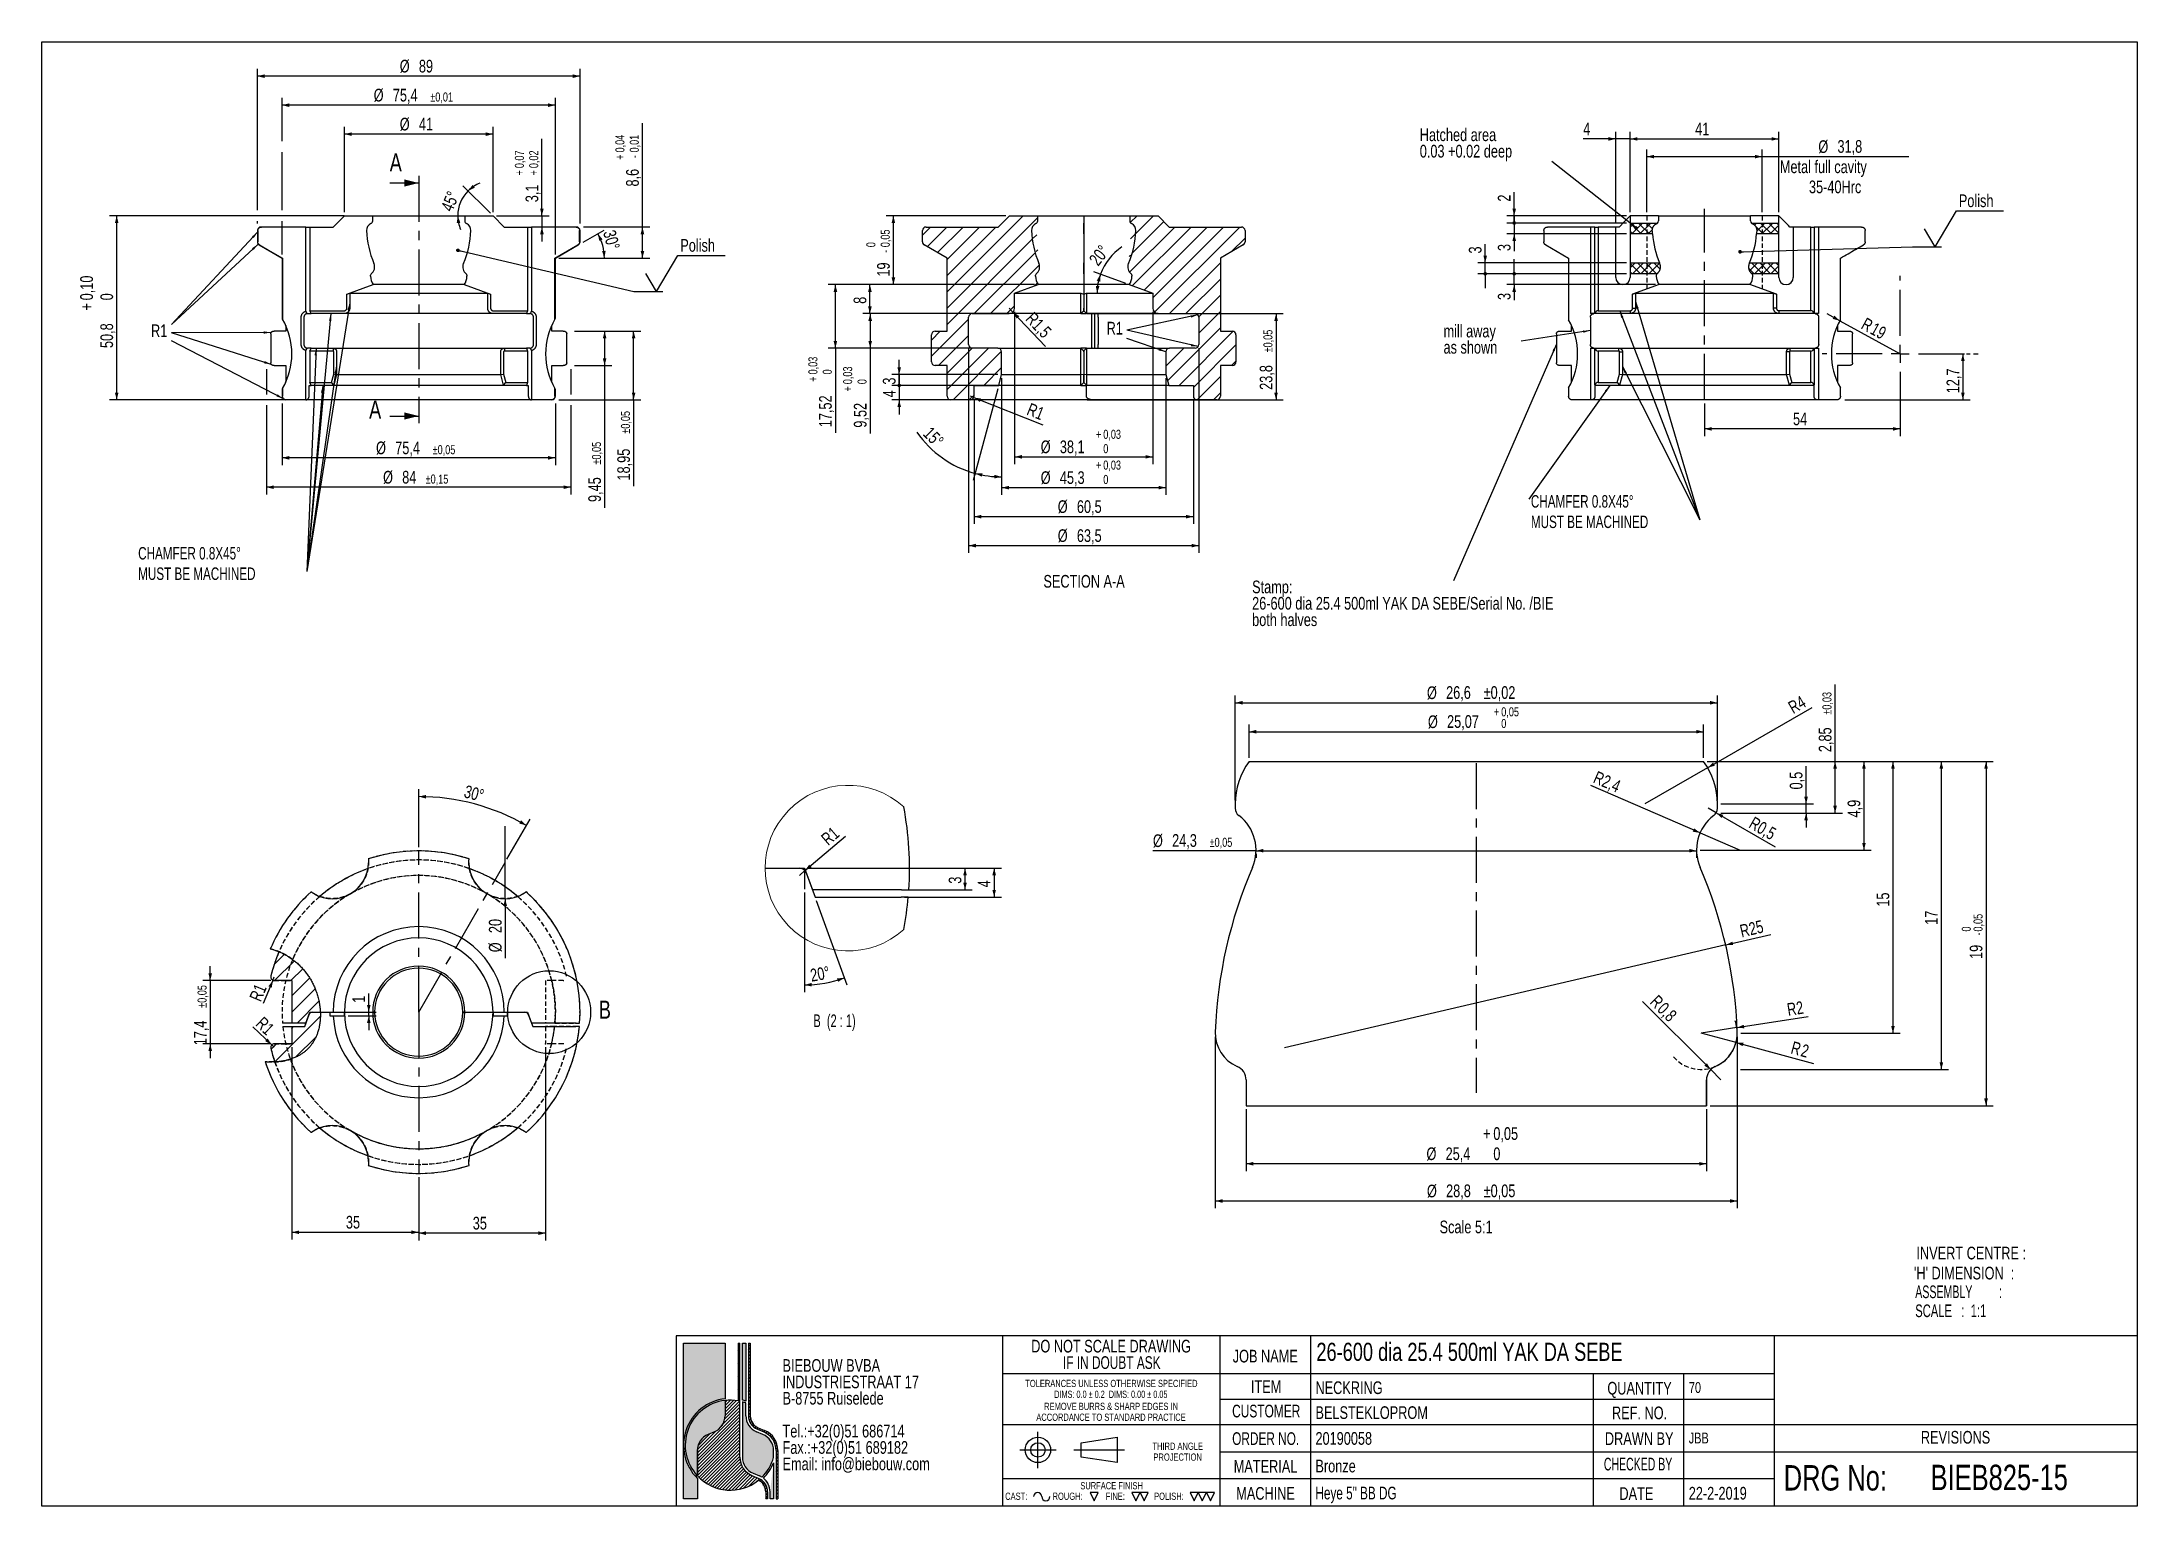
# Model space of a CAD drawing. Header units: millimetres. Extents: x 8 to 586, y 8 to 412.
import ezdxf

# ---------------------------------------------------------------- set-up
doc = ezdxf.new("R2010")
doc.units = ezdxf.units.MM
doc.header["$PDSIZE"] = -1
doc.linetypes.add('CENTERX2', pattern=[20.32, 12.7, -2.54, 2.54, -2.54])
doc.linetypes.add('HIDDEN', pattern=[1.905, 1.27, -0.635])
for name, color, linetype in [('CENTERLINE', 4, 'CENTERX2'), ('DETAIL', 3, 'Continuous'), ('DIMENSIONS', 2, 'Continuous'), ('HATCH', 3, 'Continuous'), ('HIDDEN', 3, 'HIDDEN'), ('TEXT', 2, 'Continuous')]:
    doc.layers.add(name, color=color, linetype=linetype)
doc.layers.add('OUTLINE', color=7, linetype='Continuous', lineweight=25)
doc.styles.add('SLDTEXTSTYLE0', font='TXT', dxfattribs={"width": 0.7})
doc.styles.add('SLDTEXTSTYLE1', font='TXT', dxfattribs={"width": 0.75})
doc.styles.add('SLDTEXTSTYLE2', font='TXT', dxfattribs={"width": 0.660714})
doc.styles.add('SLDTEXTSTYLE3', font='TXT', dxfattribs={"width": 0.692308})
doc.styles.add('SLDTEXTSTYLE4', font='TXT', dxfattribs={"width": 0.702531})
doc.styles.add('SLDTEXTSTYLE5', font='TXT', dxfattribs={"width": 0.696874})
doc.styles.add('SLDTEXTSTYLE6', font='TXT', dxfattribs={"width": 0.620208})
doc.styles.add('SLDTEXTSTYLE7', font='TXT', dxfattribs={"width": 0.691176})
doc.styles.add('SLDTEXTSTYLE8', font='TXT', dxfattribs={"width": 0.625})
doc.styles.add('SLDTEXTSTYLE9', font='TXT', dxfattribs={"width": 0.65})
doc.dimstyles.new('SLDDIMSTYLE0', dxfattribs={"dimtxt": 0.18, "dimasz": 2, "dimexe": 0, "dimexo": 0.0625, "dimgap": 0, "dimtad": 0, "dimtih": 1, "dimtoh": 1, "dimdec": 0, "dimrnd": 1e-09, "dimzin": 0, "dimdsep": 46, "dimtxsty": 'Standard', "dimsah": 1, "dimcen": 0.09, "dimadec": 0, "dimazin": 0, "dimtfac": 2, "dimtdec": 0, "dimtofl": 0, "dimtmove": 0, "dimatfit": 3, "dimfxl": 0, "dimfrac": 2, "dimtolj": 1, "dimtzin": 0, "dimarcsym": 0})
doc.dimstyles.new('SLDDIMSTYLE1', dxfattribs={"dimtxt": 3.5, "dimasz": 2, "dimexe": 0, "dimexo": 0.0625, "dimgap": 0.875, "dimtad": 1, "dimrnd": 1e-09, "dimzin": 12, "dimdsep": 46, "dimtxsty": 'SLDTEXTSTYLE1', "dimsah": 1, "dimcen": 0.09, "dimadec": 0, "dimazin": 3, "dimtfac": 1, "dimtofl": 0, "dimtmove": 0, "dimatfit": 3, "dimfxl": 0, "dimfrac": 2, "dimtolj": 1, "dimtzin": 12, "dimarcsym": 0})
doc.dimstyles.new('SLDDIMSTYLE10', dxfattribs={"dimtxt": 0.18, "dimasz": 1, "dimexe": 0, "dimexo": 0.0625, "dimgap": 0, "dimtad": 0, "dimtih": 1, "dimtoh": 1, "dimdec": 0, "dimrnd": 1e-09, "dimzin": 0, "dimdsep": 46, "dimtxsty": 'Standard', "dimblk1": 'DOT', "dimblk2": 'DOT', "dimsah": 1, "dimcen": 0.09, "dimadec": 0, "dimazin": 0, "dimtfac": 1, "dimtdec": 0, "dimtofl": 0, "dimtmove": 0, "dimatfit": 3, "dimldrblk": 'DOT', "dimfxl": 0, "dimfrac": 2, "dimtolj": 1, "dimtzin": 0, "dimarcsym": 0})
doc.dimstyles.new('SLDDIMSTYLE11', dxfattribs={"dimtxt": 3.5, "dimasz": 2, "dimexe": 0, "dimexo": 0.0625, "dimgap": 0.875, "dimtad": 1, "dimrnd": 1e-09, "dimzin": 12, "dimdsep": 46, "dimtxsty": 'SLDTEXTSTYLE1', "dimsah": 1, "dimcen": 0.09, "dimadec": 0, "dimazin": 3, "dimtol": 1, "dimtp": 0.03, "dimtfac": 1, "dimtofl": 0, "dimtmove": 0, "dimatfit": 3, "dimfxl": 0, "dimfrac": 2, "dimtolj": 1, "dimarcsym": 0})
doc.dimstyles.new('SLDDIMSTYLE12', dxfattribs={"dimtxt": 3.5, "dimasz": 1, "dimexe": 0, "dimexo": 0.0625, "dimgap": 0.875, "dimtad": 1, "dimrnd": 1e-09, "dimzin": 12, "dimdsep": 46, "dimtxsty": 'SLDTEXTSTYLE1', "dimblk1": 'DOT', "dimsah": 1, "dimcen": 0.09, "dimadec": 0, "dimazin": 3, "dimtfac": 1, "dimtmove": 0, "dimatfit": 0, "dimldrblk": 'DOT', "dimfxl": 0, "dimfrac": 2, "dimtolj": 1, "dimtzin": 12, "dimarcsym": 0})
doc.dimstyles.new('SLDDIMSTYLE13', dxfattribs={"dimtxt": 3.5, "dimasz": 2, "dimexe": 0, "dimexo": 0.0625, "dimgap": 0.875, "dimtad": 1, "dimdec": 1, "dimrnd": 1e-09, "dimzin": 12, "dimdsep": 46, "dimtxsty": 'SLDTEXTSTYLE1', "dimsah": 1, "dimcen": 0.09, "dimadec": 0, "dimazin": 3, "dimtol": 1, "dimtp": 0.05, "dimtm": 0.05, "dimtfac": 1, "dimtofl": 0, "dimtmove": 0, "dimatfit": 3, "dimfxl": 0, "dimfrac": 2, "dimtolj": 1, "dimarcsym": 0})
doc.dimstyles.new('SLDDIMSTYLE14', dxfattribs={"dimtxt": 3.5, "dimasz": 2, "dimexe": 0, "dimexo": 0.0625, "dimgap": 0.875, "dimtad": 1, "dimdec": 1, "dimrnd": 1e-09, "dimzin": 12, "dimdsep": 46, "dimtxsty": 'SLDTEXTSTYLE1', "dimsah": 1, "dimcen": 0.09, "dimadec": 0, "dimazin": 3, "dimtol": 1, "dimtp": 0.03, "dimtfac": 1, "dimtofl": 0, "dimtmove": 0, "dimatfit": 3, "dimfxl": 0, "dimfrac": 2, "dimtolj": 1, "dimarcsym": 0})
doc.dimstyles.new('SLDDIMSTYLE15', dxfattribs={"dimtxt": 3.5, "dimasz": 2, "dimexe": 0, "dimexo": 0.0625, "dimgap": 0.875, "dimtad": 1, "dimrnd": 1e-09, "dimzin": 12, "dimdsep": 46, "dimtxsty": 'SLDTEXTSTYLE1', "dimblk2": 'DOT', "dimsah": 1, "dimcen": 0.09, "dimadec": 0, "dimazin": 3, "dimtfac": 1, "dimtmove": 0, "dimatfit": 0, "dimfxl": 0, "dimfrac": 2, "dimtolj": 1, "dimtzin": 12, "dimarcsym": 0})
doc.dimstyles.new('SLDDIMSTYLE16', dxfattribs={"dimtxt": 3.5, "dimasz": 2, "dimexe": 0, "dimexo": 0.0625, "dimgap": 0.875, "dimtad": 1, "dimdec": 1, "dimrnd": 1e-09, "dimzin": 12, "dimdsep": 46, "dimtxsty": 'SLDTEXTSTYLE1', "dimsah": 1, "dimcen": 0.09, "dimadec": 0, "dimazin": 3, "dimtfac": 1, "dimtofl": 0, "dimtmove": 0, "dimatfit": 3, "dimfxl": 0, "dimfrac": 2, "dimtolj": 1, "dimtzin": 12, "dimarcsym": 0})
doc.dimstyles.new('SLDDIMSTYLE17', dxfattribs={"dimtxt": 3.5, "dimasz": 2, "dimexe": 0, "dimexo": 0.0625, "dimgap": 0.875, "dimtad": 1, "dimrnd": 1e-09, "dimzin": 12, "dimdsep": 46, "dimtxsty": 'SLDTEXTSTYLE1', "dimsah": 1, "dimcen": 0.09, "dimadec": 0, "dimazin": 3, "dimtol": 1, "dimtm": 0.05, "dimtfac": 1, "dimtofl": 0, "dimtmove": 0, "dimatfit": 3, "dimfxl": 0, "dimfrac": 2, "dimtolj": 1, "dimarcsym": 0})
doc.dimstyles.new('SLDDIMSTYLE18', dxfattribs={"dimtxt": 3.5, "dimasz": 2, "dimexe": 0, "dimexo": 0.0625, "dimgap": 0.875, "dimtad": 1, "dimrnd": 1e-09, "dimzin": 12, "dimdsep": 46, "dimtxsty": 'SLDTEXTSTYLE1', "dimsah": 1, "dimcen": 0, "dimadec": 0, "dimazin": 3, "dimtfac": 1, "dimtofl": 0, "dimtmove": 0, "dimatfit": 3, "dimfxl": 0, "dimfrac": 2, "dimtolj": 1, "dimtzin": 12, "dimarcsym": 0})
doc.dimstyles.new('SLDDIMSTYLE19', dxfattribs={"dimtxt": 3.5, "dimasz": 2, "dimexe": 0, "dimexo": 0.0625, "dimgap": 0.875, "dimtad": 1, "dimrnd": 1e-09, "dimzin": 12, "dimdsep": 46, "dimtxsty": 'SLDTEXTSTYLE1', "dimsah": 1, "dimcen": 0, "dimadec": 0, "dimazin": 3, "dimtfac": 1, "dimtofl": 0, "dimtmove": 0, "dimatfit": 3, "dimfxl": 0, "dimfrac": 2, "dimtolj": 1, "dimtzin": 12, "dimarcsym": 0})
doc.dimstyles.new('SLDDIMSTYLE2', dxfattribs={"dimtxt": 3.5, "dimasz": 2, "dimexe": 0, "dimexo": 0.0625, "dimgap": 0.875, "dimtad": 1, "dimdec": 1, "dimrnd": 1e-09, "dimzin": 12, "dimdsep": 46, "dimtxsty": 'SLDTEXTSTYLE1', "dimsah": 1, "dimcen": 0.09, "dimadec": 0, "dimazin": 3, "dimtfac": 1, "dimtdec": 1, "dimtofl": 0, "dimtmove": 0, "dimatfit": 3, "dimfxl": 0, "dimfrac": 2, "dimtolj": 1, "dimtzin": 12, "dimarcsym": 0})
doc.dimstyles.new('SLDDIMSTYLE20', dxfattribs={"dimtxt": 3.5, "dimasz": 2, "dimexe": 0, "dimexo": 0.0625, "dimgap": 0.875, "dimtad": 1, "dimrnd": 1e-09, "dimzin": 12, "dimdsep": 46, "dimtxsty": 'SLDTEXTSTYLE1', "dimsah": 1, "dimcen": 0.09, "dimadec": 0, "dimazin": 3, "dimtfac": 1, "dimtmove": 0, "dimatfit": 0, "dimfxl": 0, "dimfrac": 2, "dimtolj": 1, "dimtzin": 12, "dimarcsym": 0})
doc.dimstyles.new('SLDDIMSTYLE21', dxfattribs={"dimtxt": 3.5, "dimasz": 2, "dimexe": 0, "dimexo": 0.0625, "dimgap": 0.875, "dimtad": 1, "dimrnd": 1e-09, "dimzin": 12, "dimdsep": 46, "dimtxsty": 'SLDTEXTSTYLE1', "dimblk1": 'NONE', "dimsah": 1, "dimcen": 0, "dimadec": 0, "dimazin": 3, "dimtfac": 1, "dimtmove": 0, "dimatfit": 3, "dimldrblk": 'NONE', "dimfxl": 0, "dimfrac": 2, "dimtolj": 1, "dimtzin": 12, "dimarcsym": 0})
doc.dimstyles.new('SLDDIMSTYLE22', dxfattribs={"dimtxt": 3.5, "dimasz": 2, "dimexe": 0, "dimexo": 0.0625, "dimgap": 0.875, "dimtad": 1, "dimrnd": 1e-09, "dimzin": 12, "dimdsep": 46, "dimtxsty": 'SLDTEXTSTYLE1', "dimsah": 1, "dimcen": 0.09, "dimadec": 0, "dimazin": 3, "dimtol": 1, "dimtp": 0.05, "dimtm": 0.05, "dimtfac": 1, "dimtmove": 0, "dimatfit": 0, "dimfxl": 0, "dimfrac": 2, "dimtolj": 1, "dimarcsym": 0})
doc.dimstyles.new('SLDDIMSTYLE23', dxfattribs={"dimtxt": 3.5, "dimasz": 2, "dimexe": 0, "dimexo": 0.0625, "dimgap": 0.875, "dimtad": 1, "dimdec": 4, "dimlfac": 0.5, "dimzin": 12, "dimdsep": 46, "dimtxsty": 'SLDTEXTSTYLE1', "dimsah": 1, "dimcen": 0.09, "dimazin": 3, "dimtfac": 1, "dimtofl": 0, "dimtmove": 0, "dimatfit": 3, "dimfxl": 0, "dimfrac": 2, "dimtolj": 1, "dimtzin": 12, "dimarcsym": 0})
doc.dimstyles.new('SLDDIMSTYLE24', dxfattribs={"dimtxt": 3.5, "dimasz": 2, "dimexe": 0, "dimexo": 0.0625, "dimgap": 0.875, "dimtad": 1, "dimlfac": 0.5, "dimrnd": 1e-09, "dimzin": 12, "dimdsep": 46, "dimtxsty": 'SLDTEXTSTYLE1', "dimsah": 1, "dimcen": 0.09, "dimadec": 0, "dimazin": 3, "dimtfac": 1, "dimtofl": 0, "dimtmove": 0, "dimatfit": 3, "dimfxl": 0, "dimfrac": 2, "dimtolj": 1, "dimtzin": 12, "dimarcsym": 0})
doc.dimstyles.new('SLDDIMSTYLE25', dxfattribs={"dimtxt": 3.5, "dimasz": 2, "dimexe": 0, "dimexo": 0.0625, "dimgap": 0.875, "dimtad": 1, "dimlfac": 0.5, "dimrnd": 1e-09, "dimzin": 12, "dimdsep": 46, "dimtxsty": 'SLDTEXTSTYLE1', "dimsah": 1, "dimcen": 0, "dimadec": 0, "dimazin": 3, "dimtfac": 1, "dimtofl": 0, "dimtmove": 0, "dimatfit": 3, "dimfxl": 0, "dimfrac": 2, "dimtolj": 1, "dimtzin": 12, "dimarcsym": 0})
doc.dimstyles.new('SLDDIMSTYLE26', dxfattribs={"dimtxt": 3.5, "dimasz": 2, "dimexe": 0, "dimexo": 0.0625, "dimgap": 0.875, "dimtad": 1, "dimlfac": 0.2, "dimrnd": 1e-09, "dimzin": 12, "dimdsep": 46, "dimtxsty": 'SLDTEXTSTYLE1', "dimsah": 1, "dimcen": 0.09, "dimadec": 0, "dimazin": 3, "dimtfac": 1, "dimtofl": 0, "dimtmove": 0, "dimatfit": 3, "dimfxl": 0, "dimfrac": 2, "dimtolj": 1, "dimtzin": 12, "dimarcsym": 0})
doc.dimstyles.new('SLDDIMSTYLE27', dxfattribs={"dimtxt": 3.5, "dimasz": 2, "dimexe": 0, "dimexo": 0.0625, "dimgap": 0.875, "dimtad": 1, "dimlfac": 0.2, "dimrnd": 1e-09, "dimzin": 12, "dimdsep": 46, "dimtxsty": 'SLDTEXTSTYLE1', "dimsah": 1, "dimcen": 0.09, "dimadec": 0, "dimazin": 3, "dimtol": 1, "dimtp": 0.05, "dimtfac": 1, "dimtofl": 0, "dimtmove": 0, "dimatfit": 3, "dimfxl": 0, "dimfrac": 2, "dimtolj": 1, "dimarcsym": 0})
doc.dimstyles.new('SLDDIMSTYLE28', dxfattribs={"dimtxt": 3.5, "dimasz": 2, "dimexe": 0, "dimexo": 0.0625, "dimgap": 0.875, "dimtad": 1, "dimlfac": 0.2, "dimrnd": 1e-09, "dimdsep": 46, "dimtxsty": 'SLDTEXTSTYLE1', "dimsah": 1, "dimcen": 0, "dimadec": 0, "dimazin": 2, "dimtfac": 1, "dimtofl": 0, "dimtmove": 0, "dimatfit": 3, "dimfxl": 0, "dimfrac": 2, "dimtolj": 1, "dimtzin": 12, "dimarcsym": 0})
doc.dimstyles.new('SLDDIMSTYLE29', dxfattribs={"dimtxt": 3.5, "dimasz": 2, "dimexe": 0, "dimexo": 0.0625, "dimgap": 0.875, "dimtad": 1, "dimlfac": 0.2, "dimrnd": 1e-09, "dimzin": 12, "dimdsep": 46, "dimtxsty": 'SLDTEXTSTYLE1', "dimsah": 1, "dimcen": 0, "dimadec": 0, "dimazin": 3, "dimtfac": 1, "dimtofl": 0, "dimtmove": 0, "dimatfit": 3, "dimfxl": 0, "dimfrac": 2, "dimtolj": 1, "dimtzin": 12, "dimarcsym": 0})
doc.dimstyles.new('SLDDIMSTYLE3', dxfattribs={"dimtxt": 3.5, "dimasz": 2, "dimexe": 0, "dimexo": 0.0625, "dimgap": 0.875, "dimtad": 1, "dimrnd": 1e-09, "dimzin": 12, "dimdsep": 46, "dimtxsty": 'SLDTEXTSTYLE1', "dimsah": 1, "dimcen": 0.09, "dimadec": 0, "dimazin": 3, "dimtol": 1, "dimtp": 0.15, "dimtm": 0.15, "dimtfac": 1, "dimtofl": 0, "dimtmove": 0, "dimatfit": 3, "dimfxl": 0, "dimfrac": 2, "dimtolj": 1, "dimarcsym": 0})
doc.dimstyles.new('SLDDIMSTYLE30', dxfattribs={"dimtxt": 3.5, "dimasz": 2, "dimexe": 0, "dimexo": 0.0625, "dimgap": 0.875, "dimtad": 1, "dimlfac": 0.2, "dimrnd": 1e-09, "dimzin": 12, "dimdsep": 46, "dimtxsty": 'SLDTEXTSTYLE1', "dimsah": 1, "dimcen": 0.09, "dimadec": 0, "dimazin": 3, "dimtol": 1, "dimtp": 0.05, "dimtm": 0.05, "dimtfac": 1, "dimtofl": 0, "dimtmove": 0, "dimatfit": 3, "dimfxl": 0, "dimfrac": 2, "dimtolj": 1, "dimarcsym": 0})
doc.dimstyles.new('SLDDIMSTYLE31', dxfattribs={"dimtxt": 3.5, "dimasz": 2, "dimexe": 0, "dimexo": 0.0625, "dimgap": 0.875, "dimtad": 1, "dimlfac": 0.2, "dimrnd": 1e-09, "dimzin": 12, "dimdsep": 46, "dimtxsty": 'SLDTEXTSTYLE1', "dimsah": 1, "dimcen": 0, "dimadec": 0, "dimazin": 3, "dimtfac": 1, "dimtofl": 0, "dimtmove": 0, "dimatfit": 3, "dimfxl": 0, "dimfrac": 2, "dimtolj": 1, "dimtzin": 12, "dimarcsym": 0})
doc.dimstyles.new('SLDDIMSTYLE32', dxfattribs={"dimtxt": 3.5, "dimasz": 2, "dimexe": 0, "dimexo": 0.0625, "dimgap": 0.875, "dimtad": 1, "dimlfac": 0.2, "dimrnd": 1e-09, "dimzin": 12, "dimdsep": 46, "dimtxsty": 'SLDTEXTSTYLE1', "dimsah": 1, "dimcen": 0.09, "dimadec": 0, "dimazin": 3, "dimtol": 1, "dimtp": 0.02, "dimtm": 0.02, "dimtfac": 1, "dimtofl": 0, "dimtmove": 0, "dimatfit": 3, "dimfxl": 0, "dimfrac": 2, "dimtolj": 1, "dimarcsym": 0})
doc.dimstyles.new('SLDDIMSTYLE33', dxfattribs={"dimtxt": 3.5, "dimasz": 2, "dimexe": 0, "dimexo": 0.0625, "dimgap": 0.875, "dimtad": 1, "dimlfac": 0.2, "dimrnd": 1e-09, "dimdsep": 46, "dimtxsty": 'SLDTEXTSTYLE1', "dimsah": 1, "dimcen": 0, "dimadec": 0, "dimazin": 2, "dimtfac": 1, "dimtofl": 0, "dimtmove": 0, "dimatfit": 3, "dimfxl": 0, "dimfrac": 2, "dimtolj": 1, "dimtzin": 12, "dimarcsym": 0})
doc.dimstyles.new('SLDDIMSTYLE34', dxfattribs={"dimtxt": 3.5, "dimasz": 2, "dimexe": 0, "dimexo": 0.0625, "dimgap": 0.875, "dimtad": 1, "dimlfac": 0.2, "dimrnd": 1e-09, "dimdsep": 46, "dimtxsty": 'SLDTEXTSTYLE1', "dimsah": 1, "dimcen": 0.09, "dimadec": 0, "dimazin": 2, "dimtfac": 1, "dimtmove": 0, "dimatfit": 0, "dimfxl": 0, "dimfrac": 2, "dimtolj": 1, "dimtzin": 12, "dimarcsym": 0})
doc.dimstyles.new('SLDDIMSTYLE35', dxfattribs={"dimtxt": 3.5, "dimasz": 2, "dimexe": 0, "dimexo": 0.0625, "dimgap": 0.875, "dimtad": 1, "dimlfac": 0.2, "dimrnd": 1e-09, "dimzin": 12, "dimdsep": 46, "dimtxsty": 'SLDTEXTSTYLE1', "dimsah": 1, "dimcen": 0.09, "dimadec": 0, "dimazin": 3, "dimtol": 1, "dimtp": 0.03, "dimtm": 0.03, "dimtfac": 1, "dimtofl": 0, "dimtmove": 0, "dimatfit": 3, "dimfxl": 0, "dimfrac": 2, "dimtolj": 1, "dimarcsym": 0})
doc.dimstyles.new('SLDDIMSTYLE36', dxfattribs={"dimtxt": 3.5, "dimasz": 2, "dimexe": 0, "dimexo": 0.0625, "dimgap": 0.875, "dimtad": 1, "dimlfac": 0.2, "dimrnd": 1e-09, "dimzin": 12, "dimdsep": 46, "dimtxsty": 'SLDTEXTSTYLE1', "dimsah": 1, "dimcen": 0.09, "dimadec": 0, "dimazin": 3, "dimtol": 1, "dimtm": 0.05, "dimtfac": 1, "dimtofl": 0, "dimtmove": 0, "dimatfit": 3, "dimfxl": 0, "dimfrac": 2, "dimtolj": 1, "dimarcsym": 0})
doc.dimstyles.new('SLDDIMSTYLE37', dxfattribs={"dimtxt": 3.5, "dimasz": 2, "dimexe": 0, "dimexo": 0.0625, "dimgap": 0.875, "dimtad": 1, "dimlfac": 0.2, "dimrnd": 1e-09, "dimzin": 12, "dimdsep": 46, "dimtxsty": 'SLDTEXTSTYLE1', "dimsah": 1, "dimcen": 0, "dimadec": 0, "dimazin": 3, "dimtfac": 1, "dimtofl": 0, "dimtmove": 0, "dimatfit": 3, "dimfxl": 0, "dimfrac": 2, "dimtolj": 1, "dimtzin": 12, "dimarcsym": 0})
doc.dimstyles.new('SLDDIMSTYLE4', dxfattribs={"dimtxt": 3.5, "dimasz": 2, "dimexe": 0, "dimexo": 0.0625, "dimgap": 0.875, "dimtad": 1, "dimdec": 1, "dimrnd": 1e-09, "dimzin": 12, "dimdsep": 46, "dimtxsty": 'SLDTEXTSTYLE1', "dimsah": 1, "dimcen": 0.09, "dimadec": 0, "dimazin": 3, "dimtol": 1, "dimtp": 0.01, "dimtm": 0.01, "dimtfac": 1, "dimtofl": 0, "dimtmove": 0, "dimatfit": 3, "dimfxl": 0, "dimfrac": 2, "dimtolj": 1, "dimarcsym": 0})
doc.dimstyles.new('SLDDIMSTYLE5', dxfattribs={"dimtxt": 3.5, "dimasz": 2, "dimexe": 0, "dimexo": 0.0625, "dimgap": 0.875, "dimtad": 1, "dimrnd": 1e-09, "dimzin": 12, "dimdsep": 46, "dimtxsty": 'SLDTEXTSTYLE1', "dimsah": 1, "dimcen": 0.09, "dimadec": 0, "dimazin": 3, "dimtol": 1, "dimtp": 0.05, "dimtm": 0.05, "dimtfac": 1, "dimtofl": 0, "dimtmove": 0, "dimatfit": 3, "dimfxl": 0, "dimfrac": 2, "dimtolj": 1, "dimarcsym": 0})
doc.dimstyles.new('SLDDIMSTYLE6', dxfattribs={"dimtxt": 3.5, "dimasz": 2, "dimexe": 0, "dimexo": 0.0625, "dimgap": 0.875, "dimtad": 1, "dimdec": 4, "dimzin": 12, "dimdsep": 46, "dimtxsty": 'SLDTEXTSTYLE1', "dimsah": 1, "dimcen": 0.09, "dimazin": 3, "dimtfac": 1, "dimtofl": 0, "dimtmove": 0, "dimatfit": 3, "dimfxl": 0, "dimfrac": 2, "dimtolj": 1, "dimtzin": 12, "dimarcsym": 0})
doc.dimstyles.new('SLDDIMSTYLE7', dxfattribs={"dimtxt": 3.5, "dimasz": 2, "dimexe": 0, "dimexo": 0.0625, "dimgap": 0.875, "dimtad": 1, "dimrnd": 1e-09, "dimzin": 12, "dimdsep": 46, "dimtxsty": 'SLDTEXTSTYLE1', "dimsah": 1, "dimcen": 0.09, "dimadec": 0, "dimazin": 3, "dimtol": 1, "dimtp": 0.1, "dimtfac": 1, "dimtofl": 0, "dimtmove": 0, "dimatfit": 3, "dimfxl": 0, "dimfrac": 2, "dimtolj": 1, "dimarcsym": 0})
doc.dimstyles.new('SLDDIMSTYLE8', dxfattribs={"dimtxt": 3.5, "dimasz": 2, "dimexe": 0, "dimexo": 0.0625, "dimgap": 0.875, "dimtad": 1, "dimrnd": 1e-09, "dimzin": 12, "dimdsep": 46, "dimtxsty": 'SLDTEXTSTYLE1', "dimsah": 1, "dimcen": 0.09, "dimadec": 0, "dimazin": 3, "dimtol": 1, "dimtp": 0.04, "dimtm": 0.01, "dimtfac": 1, "dimtofl": 0, "dimtmove": 0, "dimatfit": 3, "dimfxl": 0, "dimfrac": 2, "dimtolj": 1, "dimarcsym": 0})
doc.dimstyles.new('SLDDIMSTYLE9', dxfattribs={"dimtxt": 3.5, "dimasz": 2, "dimexe": 0, "dimexo": 0.0625, "dimgap": 0.875, "dimtad": 1, "dimrnd": 1e-09, "dimzin": 12, "dimdsep": 46, "dimtxsty": 'SLDTEXTSTYLE1', "dimsah": 1, "dimcen": 0.09, "dimadec": 0, "dimazin": 3, "dimtol": 1, "dimtp": 0.07, "dimtm": -0.02, "dimtfac": 1, "dimtmove": 0, "dimatfit": 0, "dimfxl": 0, "dimfrac": 2, "dimtolj": 1, "dimarcsym": 0})

msp = doc.modelspace()

# ---------------------------------------------------------------- texts
at = {"layer": 'CENTERLINE', "char_height": 5, "attachment_point": 1, "style": 'SLDTEXTSTYLE1'}
for insert in [(103.94775, 381.24034), (98.26536, 313.03439)]:
    msp.add_mtext('A', dxfattribs=dict(at, insert=insert))
at = {"layer": 'DETAIL', "insert": (161.63899, 147.47356), "char_height": 5, "attachment_point": 1, "style": 'SLDTEXTSTYLE1'}
msp.add_mtext('B', dxfattribs=at)
at = {"layer": 'TEXT'}
for s, insert, char_height, attachment_point, style in [('R1', (38.1067, 334.05007), 3.5, 1, 'SLDTEXTSTYLE1'), ('R1', (301.72475, 334.76181), 3.5, 1, 'SLDTEXTSTYLE1'), ('SECTION A-A', (295.50195, 264.91719), 3.5, 2, 'SLDTEXTSTYLE1'), ('B  (2 : 1)', (226.66307, 143.66401), 3.5, 2, 'SLDTEXTSTYLE9'), ('Scale 5:1', (393.57845, 86.77196), 3.5, 1, 'SLDTEXTSTYLE1'), ('INVERT CENTRE :', (525.13201, 79.56571), 3.5, 1, 'SLDTEXTSTYLE1'), ("'H' DIMENSION  :", (524.44396, 74.03884), 3.5, 1, 'SLDTEXTSTYLE1'), ('ASSEMBLY         :', (524.79564, 68.87764), 3.5, 1, 'SLDTEXTSTYLE8'), ('SCALE   :  1:1', (524.79564, 63.64092), 3.5, 1, 'SLDTEXTSTYLE2'), ('26-600 dia 25.4 500ml YAK DA SEBE', (359.59608, 53.07133), 5, 1, 'SLDTEXTSTYLE1'), ('JOB NAME', (345.48697, 51.1278), 3.5, 2, 'SLDTEXTSTYLE1'), ('ITEM', (345.71908, 42.70142), 3.5, 2, 'SLDTEXTSTYLE1'), ('NECKRING', (359.33565, 42.42156), 3.5, 1, 'SLDTEXTSTYLE1'), ('QUANTITY', (448.74339, 42.28181), 3.5, 2, 'SLDTEXTSTYLE1'), ('70', (462.35518, 42.21082), 3, 1, 'SLDTEXTSTYLE1'), ('CUSTOMER', (345.75551, 35.97385), 3.5, 2, 'SLDTEXTSTYLE4'), ('BELSTEKLOPROM', (359.33565, 35.54554), 3.5, 1, 'SLDTEXTSTYLE1'), ('REF. NO.', (448.74262, 35.47023), 3.5, 2, 'SLDTEXTSTYLE1'), ('ORDER NO.', (345.60764, 28.37055), 3.5, 2, 'SLDTEXTSTYLE5'), ('20190058', (359.33565, 28.42402), 3.5, 1, 'SLDTEXTSTYLE1'), ('DRAWN BY', (448.64783, 28.36069), 3.5, 2, 'SLDTEXTSTYLE1'), ('JBB', (462.31932, 28.2897), 3, 1, 'SLDTEXTSTYLE1'), ('REVISIONS', (535.91901, 28.73986), 3.5, 2, 'SLDTEXTSTYLE1'), ('MATERIAL', (345.57082, 20.7035), 3.5, 2, 'SLDTEXTSTYLE1'), ('Bronze', (359.32857, 20.80281), 3.5, 1, 'SLDTEXTSTYLE1'), ('CHECKED BY', (448.33641, 21.33873), 3.5, 2, 'SLDTEXTSTYLE6'), ('DRG No:', (488.51995, 19.3028), 7, 1, 'SLDTEXTSTYLE1'), ('BIEB825-15', (529.0469, 19.40975), 7, 1, 'SLDTEXTSTYLE1'), ('CAST:', (273.74145, 11.71938), 2, 1, 'SLDTEXTSTYLE1'), ('ROUGH:', (286.81775, 11.71938), 2, 1, 'SLDTEXTSTYLE1'), ('SURFACE FINISH', (303.10103, 14.63617), 2, 2, 'SLDTEXTSTYLE1'), ('FINE:', (301.4722, 11.71938), 2, 1, 'SLDTEXTSTYLE1'), ('POLISH:', (314.82446, 11.71938), 2, 1, 'SLDTEXTSTYLE1'), ('MACHINE', (345.56839, 13.25379), 3.5, 2, 'SLDTEXTSTYLE1'), ('Heye 5" BB DG', (359.32857, 13.35309), 3.5, 1, 'SLDTEXTSTYLE3'), ('DATE', (447.867, 13.20559), 3.5, 2, 'SLDTEXTSTYLE1'), ('22-2-2019', (462.31932, 13.3049), 3.5, 1, 'SLDTEXTSTYLE1')]:
    msp.add_mtext(s, dxfattribs=dict(at, insert=insert, char_height=char_height, attachment_point=attachment_point, style=style))

# ---------------------------------------------------------------- blocks, each defined once
blk = doc.blocks.new('SW_NOTE_0')
at = {"layer": 'TEXT', "color": 0, "char_height": 3.4396, "attachment_point": 1, "style": 'SLDTEXTSTYLE0'}
for s, insert in [('CHAMFER 0.8X45°', (-46.57, 6.79)), ('MUST BE MACHINED', (-46.57, 1.15))]:
    blk.add_mtext(s, dxfattribs=dict(at, insert=insert))
blk = doc.blocks.new('SW_NOTE_0_1')
at = {"layer": 'TEXT', "color": 0, "char_height": 3.5, "attachment_point": 2}
for s, insert, style in [('DO NOT SCALE DRAWING', (28.71, 4.5), 'SLDTEXTSTYLE1'), ('IF IN DOUBT ASK', (28.89, -0.03), 'SLDTEXTSTYLE0')]:
    blk.add_mtext(s, dxfattribs=dict(at, insert=insert, style=style))
blk = doc.blocks.new('SW_NOTE_0_2')
at = {"layer": 'TEXT', "color": 0, "char_height": 2, "attachment_point": 2}
for s, insert, style in [('TOLERANCES UNLESS OTHERWISE SPECIFIED', (27.09, 2.57), 'SLDTEXTSTYLE1'), ('DIMS: 0.0 ± 0.2  DIMS: 0.00 ± 0.05', (26.93, -0.43), 'SLDTEXTSTYLE7')]:
    blk.add_mtext(s, dxfattribs=dict(at, insert=insert, style=style))
blk = doc.blocks.new('SW_NOTE_0_3')
at = {"layer": 'TEXT', "color": 0, "char_height": 2, "attachment_point": 2, "style": 'SLDTEXTSTYLE1'}
for s, insert in [('REMOVE BURRS & SHARP EDGES IN', (21.78, 2.57)), ('ACCORDANCE TO STANDARD PRACTICE', (21.75, -0.43))]:
    blk.add_mtext(s, dxfattribs=dict(at, insert=insert))
blk = doc.blocks.new('SW_NOTE_0_4')
at = {"layer": 'TEXT', "color": 0, "char_height": 2, "attachment_point": 2, "style": 'SLDTEXTSTYLE1'}
for s, insert in [('THIRD ANGLE', (8.34, 2.57)), ('PROJECTION', (8.33, -0.43))]:
    blk.add_mtext(s, dxfattribs=dict(at, insert=insert))
blk = doc.blocks.new('SW_NOTE_0_5')
at = {"layer": 'TEXT', "color": 0, "char_height": 3.5, "attachment_point": 1, "style": 'SLDTEXTSTYLE1'}
for s, insert in [('BIEBOUW BVBA', (0, 4.5)), ('INDUSTRIESTRAAT 17', (0, -0.03)), ('B-8755 Ruiselede', (0, -4.55)), ('Tel.:+32(0)51 686714', (0, -13.61)), ('Fax.:+32(0)51 689182', (0, -18.13)), ('Email: info@biebouw.com', (0, -22.66))]:
    blk.add_mtext(s, dxfattribs=dict(at, insert=insert))
blk = doc.blocks.new('_D')
at = {"layer": 'DIMENSIONS'}
for p, q in [((91.45, 365.03), (91.45, 388.55)), ((132.45, 365.03), (132.45, 388.55)), ((132.45, 386.55), (91.45, 386.55))]:
    blk.add_line(p, q, dxfattribs=at)
for points in [[(91.45, 386.55), (93.45, 386.05), (93.45, 387.05)], [(132.45, 386.55), (130.45, 387.05), (130.45, 386.05)]]:
    blk.add_solid(points, dxfattribs=at)
at = {"layer": 'DIMENSIONS', "char_height": 3.5, "attachment_point": 1, "style": 'SLDTEXTSTYLE1'}
for s, insert in [('%%c', (106.72, 391.06)), ('41', (112, 391.06))]:
    blk.add_mtext(s, dxfattribs=dict(at, insert=insert))
blk = doc.blocks.new('_D_1')
at = {"layer": 'DIMENSIONS'}
for p, q in [((67.45, 365.53), (67.45, 404.55)), ((156.45, 402.55), (67.45, 402.55)), ((156.45, 361.93), (156.45, 404.55)), ((67.45, 361.93), (67.45, 362.53))]:
    blk.add_line(p, q, dxfattribs=at)
for points in [[(67.45, 402.55), (69.45, 402.05), (69.45, 403.05)], [(156.45, 402.55), (154.45, 403.05), (154.45, 402.05)]]:
    blk.add_solid(points, dxfattribs=at)
at = {"layer": 'DIMENSIONS', "char_height": 3.5, "attachment_point": 1, "style": 'SLDTEXTSTYLE1'}
for s, insert in [('%%c', (106.72, 407.06)), ('89', (112, 407.06))]:
    blk.add_mtext(s, dxfattribs=dict(at, insert=insert))
blk = doc.blocks.new('_D_2')
at = {"layer": 'DIMENSIONS'}
for p, q in [((69.95, 321.73), (69.95, 314.73)), ((153.95, 321.73), (153.95, 314.73)), ((69.95, 311.73), (69.95, 287.13)), ((153.95, 311.73), (153.95, 287.13)), ((153.95, 289.13), (69.95, 289.13))]:
    blk.add_line(p, q, dxfattribs=at)
for points in [[(69.95, 289.13), (71.95, 288.63), (71.95, 289.63)], [(153.95, 289.13), (151.95, 289.63), (151.95, 288.63)]]:
    blk.add_solid(points, dxfattribs=at)
at = {"layer": 'DIMENSIONS', "attachment_point": 1, "style": 'SLDTEXTSTYLE1'}
for s, insert, char_height in [('%%c', (102.12, 293.64), 3.5), ('84', (107.39, 293.64), 3.5), ('±0,15', (113.86, 292.63), 2.5)]:
    blk.add_mtext(s, dxfattribs=dict(at, insert=insert, char_height=char_height))
blk = doc.blocks.new('_D_3')
at = {"layer": 'DIMENSIONS'}
for p, q in [((74.25, 384.57), (74.25, 396.55)), ((149.65, 394.55), (74.25, 394.55)), ((149.65, 353.33), (149.65, 396.55)), ((74.25, 365.53), (74.25, 381.57)), ((74.25, 353.33), (74.25, 362.53))]:
    blk.add_line(p, q, dxfattribs=at)
for points in [[(74.25, 394.55), (76.25, 394.05), (76.25, 395.05)], [(149.65, 394.55), (147.65, 395.05), (147.65, 394.05)]]:
    blk.add_solid(points, dxfattribs=at)
at = {"layer": 'DIMENSIONS', "attachment_point": 1, "style": 'SLDTEXTSTYLE1'}
for s, insert, char_height in [('%%c', (99.53, 399.06), 3.5), ('75,4', (104.81, 399.06), 3.5), ('±0,01', (115.15, 398.05), 2.5)]:
    blk.add_mtext(s, dxfattribs=dict(at, insert=insert, char_height=char_height))
blk = doc.blocks.new('_D_4')
at = {"layer": 'DIMENSIONS'}
for p, q in [((74.25, 312.23), (74.25, 295.23)), ((149.65, 312.23), (149.65, 295.23)), ((149.65, 297.23), (74.25, 297.23))]:
    blk.add_line(p, q, dxfattribs=at)
for points in [[(74.25, 297.23), (76.25, 296.73), (76.25, 297.73)], [(149.65, 297.23), (147.65, 297.73), (147.65, 296.73)]]:
    blk.add_solid(points, dxfattribs=at)
at = {"layer": 'DIMENSIONS', "attachment_point": 1, "style": 'SLDTEXTSTYLE1'}
for s, insert, char_height in [('%%c', (100.18, 301.74), 3.5), ('75,4', (105.46, 301.74), 3.5), ('±0,05', (115.79, 300.73), 2.5)]:
    blk.add_mtext(s, dxfattribs=dict(at, insert=insert, char_height=char_height))
blk = doc.blocks.new('_D_5')
at = {"layer": 'DIMENSIONS'}
blk.add_line((157.31, 356.75), (163.09, 360.09), dxfattribs=at)
blk.add_arc((149.65, 352.33), 13.52, 0, 30, dxfattribs=at)
for points in [[(161.36, 359.09), (161.78, 357.07), (162.68, 357.5)], [(163.17, 352.33), (163.52, 354.36), (162.53, 354.28)]]:
    blk.add_solid(points, dxfattribs=at)
at = {"layer": 'DIMENSIONS', "insert": (166.16, 360.39), "char_height": 3.5, "attachment_point": 1, "rotation": 285, "style": 'SLDTEXTSTYLE1'}
blk.add_mtext('30°', dxfattribs=at)
blk = doc.blocks.new('_D_6')
at = {"layer": 'DIMENSIONS'}
blk.add_line((131.74, 364.73), (124.16, 372.31), dxfattribs=at)
for start, end in [(135, 180), (111.86266, 135), (180, 203.13734)]:
    blk.add_arc((132.45, 364.03), 9.72, start, end, dxfattribs=at)
for points in [[(125.58, 370.9), (127.44, 371.77), (126.81, 372.55)], [(122.73, 364.03), (122.43, 361.99), (123.43, 362.09)]]:
    blk.add_solid(points, dxfattribs=at)
at = {"layer": 'DIMENSIONS', "insert": (117.95, 366.22), "char_height": 3.5, "attachment_point": 1, "rotation": 67.5, "style": 'SLDTEXTSTYLE1'}
blk.add_mtext('45°', dxfattribs=at)
blk = doc.blocks.new('_D_7')
at = {"layer": 'DIMENSIONS'}
for p, q in [((91.42, 364.03), (26.64, 364.03)), ((28.64, 313.23), (28.64, 364.03)), ((110.95, 313.23), (26.64, 313.23))]:
    blk.add_line(p, q, dxfattribs=at)
for points in [[(28.64, 364.03), (28.14, 362.03), (29.14, 362.03)], [(28.64, 313.23), (29.14, 315.23), (28.14, 315.23)]]:
    blk.add_solid(points, dxfattribs=at)
at = {"layer": 'DIMENSIONS', "char_height": 3.5, "attachment_point": 1, "rotation": 90, "style": 'SLDTEXTSTYLE1'}
for s, insert in [('0,10', (18.58, 340.69)), ('0', (24.13, 340.69)), ('+', (18.58, 337.86)), ('50,8', (24.13, 327.52))]:
    blk.add_mtext(s, dxfattribs=dict(at, insert=insert))
blk = doc.blocks.new('_D_8')
at = {"layer": 'DIMENSIONS'}
for p, q in [((154.95, 332.18), (173.24, 332.18)), ((171.24, 313.23), (171.24, 332.18)), ((150.65, 313.23), (173.24, 313.23)), ((171.24, 313.23), (171.24, 289.38))]:
    blk.add_line(p, q, dxfattribs=at)
for points in [[(171.24, 332.18), (170.74, 330.18), (171.74, 330.18)], [(171.24, 313.23), (171.74, 315.23), (170.74, 315.23)]]:
    blk.add_solid(points, dxfattribs=at)
at = {"layer": 'DIMENSIONS', "attachment_point": 1, "rotation": 90, "style": 'SLDTEXTSTYLE1'}
for s, insert, char_height in [('±0,05', (167.74, 303.9), 2.5), ('18,95', (166.73, 290.97), 3.5)]:
    blk.add_mtext(s, dxfattribs=dict(at, insert=insert, char_height=char_height))
blk = doc.blocks.new('_D_9')
at = {"layer": 'DIMENSIONS'}
for p, q in [((154.95, 332.18), (165.24, 332.18)), ((163.24, 332.18), (163.24, 322.73)), ((154.95, 322.73), (165.24, 322.73)), ((163.24, 322.73), (163.24, 283.46))]:
    blk.add_line(p, q, dxfattribs=at)
for points in [[(163.24, 332.18), (162.74, 330.18), (163.74, 330.18)], [(163.24, 322.73), (163.74, 324.73), (162.74, 324.73)]]:
    blk.add_solid(points, dxfattribs=at)
at = {"layer": 'DIMENSIONS', "attachment_point": 1, "rotation": 90, "style": 'SLDTEXTSTYLE1'}
for s, insert, char_height in [('±0,05', (159.74, 295.39), 2.5), ('9,45', (158.73, 285.05), 3.5)]:
    blk.add_mtext(s, dxfattribs=dict(at, insert=insert, char_height=char_height))
blk = doc.blocks.new('_D_10')
at = {"layer": 'DIMENSIONS'}
for p, q in [((173.67, 360.93), (173.67, 389.55)), ((157.45, 360.93), (175.67, 360.93)), ((173.67, 352.33), (173.67, 360.93)), ((150.65, 352.33), (175.67, 352.33))]:
    blk.add_line(p, q, dxfattribs=at)
for points in [[(173.67, 360.93), (173.17, 358.93), (174.17, 358.93)], [(173.67, 352.33), (174.17, 354.33), (173.17, 354.33)]]:
    blk.add_solid(points, dxfattribs=at)
at = {"layer": 'DIMENSIONS', "attachment_point": 1, "rotation": 90, "style": 'SLDTEXTSTYLE1'}
for s, insert, char_height in [('0,04', (166.2, 381.5), 2.5), ('0,01', (170.17, 381.5), 2.5), ('+', (166.2, 379.48), 2.5), ('8,6', (169.16, 372.09), 3.5), ('-', (170.17, 379.93), 2.5)]:
    blk.add_mtext(s, dxfattribs=dict(at, insert=insert, char_height=char_height))
blk = doc.blocks.new('_D_11')
at = {"layer": 'DIMENSIONS'}
for p, q in [((145.93, 364.03), (145.93, 385.21)), ((133.45, 364.03), (147.93, 364.03)), ((145.93, 364.03), (145.93, 360.93)), ((145.93, 360.93), (145.93, 356.93))]:
    blk.add_line(p, q, dxfattribs=at)
for points in [[(145.93, 364.03), (146.43, 366.03), (145.43, 366.03)], [(145.93, 360.93), (145.43, 358.93), (146.43, 358.93)]]:
    blk.add_solid(points, dxfattribs=at)
at = {"layer": 'DIMENSIONS', "attachment_point": 1, "rotation": 90, "style": 'SLDTEXTSTYLE1'}
for s, insert, char_height in [('0,07', (138.47, 377.16), 2.5), ('0,02', (142.43, 377.16), 2.5), ('+', (138.47, 375.14), 2.5), ('+', (142.43, 375.14), 2.5), ('3,1', (141.42, 367.76), 3.5)]:
    blk.add_mtext(s, dxfattribs=dict(at, insert=insert, char_height=char_height))
blk = doc.blocks.new('SW_NOTE_0_6')
at = {"layer": 'TEXT', "color": 0, "char_height": 3.4396, "attachment_point": 1, "style": 'SLDTEXTSTYLE0'}
for s, insert in [('CHAMFER 0.8X45°', (-46.57, 6.8)), ('MUST BE MACHINED', (-46.57, 1.16))]:
    blk.add_mtext(s, dxfattribs=dict(at, insert=insert))
blk = doc.blocks.new('SW_SFSYMBOL_0')
at = {"layer": 'TEXT', "color": 0}
for p, q in [((-1.75, 0), (4.15, 10)), ((4.15, 10), (17.14, 10)), ((-1.75, 0), (-4.7, 5))]:
    blk.add_line(p, q, dxfattribs=at)
at = {"layer": 'TEXT', "color": 0, "insert": (4.79, 14.5), "char_height": 3.5, "attachment_point": 1, "style": 'SLDTEXTSTYLE1'}
blk.add_mtext('Polish', dxfattribs=at)
blk = doc.blocks.new('_Dot')
at = {"color": 0, "linetype": 'ByBlock', "lineweight": -2}
blk.add_line((-0.5, 0), (-1, 0), dxfattribs=at)
at = {"color": 0, "linetype": 'ByBlock', "const_width": 0.5}
blk.add_lwpolyline([(-0.25, 0, 1), (0.25, 0, 1)], format="xyb", close=True, dxfattribs=at)
blk = doc.blocks.new('_D_12')
at = {"layer": 'DIMENSIONS'}
for p, q in [((294.4, 337.03), (234.5, 337.03)), ((236.5, 337.03), (236.5, 327.51)), ((264.64, 327.51), (234.5, 327.51)), ((236.5, 327.51), (236.5, 303.98))]:
    blk.add_line(p, q, dxfattribs=at)
for points in [[(236.5, 337.03), (236, 335.03), (237, 335.03)], [(236.5, 327.51), (237, 329.51), (236, 329.51)]]:
    blk.add_solid(points, dxfattribs=at)
at = {"layer": 'DIMENSIONS', "attachment_point": 1, "rotation": 90, "style": 'SLDTEXTSTYLE1'}
for s, insert, char_height in [('0,03', (229.03, 317.55), 2.5), ('0', (233, 317.55), 2.5), ('+', (229.03, 315.53), 2.5), ('9,52', (231.99, 305.56), 3.5)]:
    blk.add_mtext(s, dxfattribs=dict(at, insert=insert, char_height=char_height))
blk = doc.blocks.new('_D_13')
at = {"layer": 'DIMENSIONS'}
for p, q in [((244.5, 317.23), (244.5, 321.23)), ((294.4, 317.23), (242.5, 317.23)), ((294.4, 313.23), (242.5, 313.23)), ((244.5, 317.23), (244.5, 313.23)), ((244.5, 313.23), (244.5, 309.23))]:
    blk.add_line(p, q, dxfattribs=at)
blk.add_solid([(244.5, 313.23), (244, 311.23), (245, 311.23)], dxfattribs=at)
at = {"layer": 'DIMENSIONS', "rotation": 270.0000000000004}
blk.add_blockref('_Dot', (244.5, 317.23, -30.25), dxfattribs=at)
at = {"layer": 'DIMENSIONS', "insert": (239.99, 313.93), "char_height": 3.5, "attachment_point": 1, "rotation": 90, "style": 'SLDTEXTSTYLE1'}
blk.add_mtext('4', dxfattribs=at)
blk = doc.blocks.new('_D_14')
at = {"layer": 'DIMENSIONS'}
for p, q in [((296.4, 337.03), (350.47, 337.03)), ((348.47, 337.03), (348.47, 313.23)), ((296.4, 313.23), (350.47, 313.23))]:
    blk.add_line(p, q, dxfattribs=at)
for points in [[(348.47, 337.03), (347.97, 335.03), (348.97, 335.03)], [(348.47, 313.23), (348.97, 315.23), (347.97, 315.23)]]:
    blk.add_solid(points, dxfattribs=at)
at = {"layer": 'DIMENSIONS', "attachment_point": 1, "rotation": 90, "style": 'SLDTEXTSTYLE1'}
for s, insert, char_height in [('±0,05', (344.97, 326.33), 2.5), ('23,8', (343.96, 315.99), 3.5)]:
    blk.add_mtext(s, dxfattribs=dict(at, insert=insert, char_height=char_height))
blk = doc.blocks.new('_D_15')
at = {"layer": 'DIMENSIONS'}
for p, q in [((272.75, 319.23), (272.75, 289.98)), ((271.69, 316.26), (264.92, 291.01))]:
    blk.add_line(p, q, dxfattribs=at)
for start, end in [(214.26058, 255), (255, 270)]:
    blk.add_arc((272.75, 320.23), 28.24, start, end, dxfattribs=at)
for points in [[(265.44, 292.94), (267.28, 292.01), (267.5, 292.98)], [(272.75, 291.98), (270.77, 292.55), (270.74, 291.55)]]:
    blk.add_solid(points, dxfattribs=at)
at = {"layer": 'DIMENSIONS', "insert": (253.36, 306.1), "char_height": 3.5, "attachment_point": 1, "rotation": 314.50837, "style": 'SLDTEXTSTYLE1'}
blk.add_mtext('15°', dxfattribs=at)
blk = doc.blocks.new('_D_16')
at = {"layer": 'DIMENSIONS'}
for p, q in [((276.35, 337.53), (276.35, 295.51)), ((314.45, 337.53), (314.45, 295.51)), ((276.35, 297.51), (314.45, 297.51))]:
    blk.add_line(p, q, dxfattribs=at)
for points in [[(276.35, 297.51), (278.35, 297.01), (278.35, 298.01)], [(314.45, 297.51), (312.45, 298.01), (312.45, 297.01)]]:
    blk.add_solid(points, dxfattribs=at)
at = {"layer": 'DIMENSIONS', "attachment_point": 1, "style": 'SLDTEXTSTYLE1'}
for s, insert, char_height in [('%%c', (283.54, 302.02), 3.5), ('38,1', (288.82, 302.02), 3.5), ('+', (298.79, 304.98), 2.5), ('0,03', (300.8, 304.98), 2.5), ('0', (300.8, 301.01), 2.5)]:
    blk.add_mtext(s, dxfattribs=dict(at, insert=insert, char_height=char_height))
blk = doc.blocks.new('_D_17')
at = {"layer": 'DIMENSIONS'}
for p, q in [((272.75, 319.23), (272.75, 287.01)), ((318.05, 319.23), (318.05, 287.01)), ((272.75, 289.01), (318.05, 289.01))]:
    blk.add_line(p, q, dxfattribs=at)
for points in [[(272.75, 289.01), (274.75, 288.51), (274.75, 289.51)], [(318.05, 289.01), (316.05, 289.51), (316.05, 288.51)]]:
    blk.add_solid(points, dxfattribs=at)
at = {"layer": 'DIMENSIONS', "attachment_point": 1, "style": 'SLDTEXTSTYLE1'}
for s, insert, char_height in [('+', (298.79, 296.48), 2.5), ('0,03', (300.8, 296.48), 2.5), ('%%c', (283.54, 293.52), 3.5), ('45,3', (288.82, 293.52), 3.5), ('0', (300.8, 292.51), 2.5)]:
    blk.add_mtext(s, dxfattribs=dict(at, insert=insert, char_height=char_height))
blk = doc.blocks.new('_D_18')
at = {"layer": 'DIMENSIONS'}
for p, q in [((265.15, 313.23), (265.15, 279.01)), ((325.65, 313.23), (325.65, 279.01)), ((265.15, 281.01), (325.65, 281.01))]:
    blk.add_line(p, q, dxfattribs=at)
for points in [[(265.15, 281.01), (267.15, 280.51), (267.15, 281.51)], [(325.65, 281.01), (323.65, 281.51), (323.65, 280.51)]]:
    blk.add_solid(points, dxfattribs=at)
at = {"layer": 'DIMENSIONS', "char_height": 3.5, "attachment_point": 1, "style": 'SLDTEXTSTYLE1'}
for s, insert in [('%%c', (288.24, 285.52)), ('60,5', (293.52, 285.52))]:
    blk.add_mtext(s, dxfattribs=dict(at, insert=insert))
blk = doc.blocks.new('_D_19')
at = {"layer": 'DIMENSIONS'}
for p, q in [((263.65, 327.51), (263.65, 271.01)), ((327.15, 327.51), (327.15, 271.01)), ((263.65, 273.01), (327.15, 273.01))]:
    blk.add_line(p, q, dxfattribs=at)
for points in [[(263.65, 273.01), (265.65, 272.51), (265.65, 273.51)], [(327.15, 273.01), (325.15, 273.51), (325.15, 272.51)]]:
    blk.add_solid(points, dxfattribs=at)
at = {"layer": 'DIMENSIONS', "char_height": 3.5, "attachment_point": 1, "style": 'SLDTEXTSTYLE1'}
for s, insert in [('%%c', (288.24, 277.52)), ('63,5', (293.52, 277.52))]:
    blk.add_mtext(s, dxfattribs=dict(at, insert=insert))
blk = doc.blocks.new('_D_20')
at = {"layer": 'DIMENSIONS'}
blk.add_line((307, 345.37), (298.15, 348.59), dxfattribs=at)
for start, end in [(123.66902, 160), (160, 180)]:
    blk.add_arc((314.45, 342.66), 15.34, start, end, dxfattribs=at)
for points in [[(300.03, 347.9), (298.99, 346.12), (299.95, 345.84)], [(299.11, 342.66), (299.74, 344.62), (298.74, 344.68)]]:
    blk.add_solid(points, dxfattribs=at)
at = {"layer": 'DIMENSIONS', "insert": (296.63, 352.08), "char_height": 3.5, "attachment_point": 1, "rotation": 52.07546, "style": 'SLDTEXTSTYLE1'}
blk.add_mtext('20°', dxfattribs=at)
blk = doc.blocks.new('_D_21')
at = {"layer": 'DIMENSIONS'}
for p, q in [((244.5, 320.23), (244.5, 324.23)), ((271.75, 320.23), (242.5, 320.23)), ((244.5, 320.23), (244.5, 317.23)), ((295.2, 317.23), (242.5, 317.23)), ((244.5, 317.23), (244.5, 313.23))]:
    blk.add_line(p, q, dxfattribs=at)
blk.add_solid([(244.5, 320.23), (245, 322.23), (244, 322.23)], dxfattribs=at)
at = {"layer": 'DIMENSIONS', "rotation": 90.0000000000004}
blk.add_blockref('_Dot', (244.5, 317.23, -2.18), dxfattribs=at)
at = {"layer": 'DIMENSIONS', "insert": (239.99, 317.43), "char_height": 3.5, "attachment_point": 1, "rotation": 90, "style": 'SLDTEXTSTYLE1'}
blk.add_mtext('3', dxfattribs=at)
blk = doc.blocks.new('_D_22')
at = {"layer": 'DIMENSIONS'}
for p, q in [((281.87, 345.03), (234.43, 345.03)), ((236.43, 337.03), (236.43, 345.03)), ((263.65, 337.03), (234.43, 337.03))]:
    blk.add_line(p, q, dxfattribs=at)
for points in [[(236.43, 345.03), (235.93, 343.03), (236.93, 343.03)], [(236.43, 337.03), (236.93, 339.03), (235.93, 339.03)]]:
    blk.add_solid(points, dxfattribs=at)
at = {"layer": 'DIMENSIONS', "insert": (231.92, 339.73), "char_height": 3.5, "attachment_point": 1, "rotation": 90, "style": 'SLDTEXTSTYLE1'}
blk.add_mtext('8', dxfattribs=at)
blk = doc.blocks.new('_D_23')
at = {"layer": 'DIMENSIONS'}
for p, q in [((273.9, 364.03), (240.9, 364.03)), ((242.9, 345.03), (242.9, 364.03)), ((281.87, 345.03), (240.9, 345.03))]:
    blk.add_line(p, q, dxfattribs=at)
for points in [[(242.9, 364.03), (242.4, 362.03), (243.4, 362.03)], [(242.9, 345.03), (243.4, 347.03), (242.4, 347.03)]]:
    blk.add_solid(points, dxfattribs=at)
at = {"layer": 'DIMENSIONS', "attachment_point": 1, "rotation": 90, "style": 'SLDTEXTSTYLE1'}
for s, insert, char_height in [('0,05', (239.4, 355.35), 2.5), ('0', (235.44, 355.35), 2.5), ('-', (239.4, 353.79), 2.5), ('19', (238.39, 347.24), 3.5)]:
    blk.add_mtext(s, dxfattribs=dict(at, insert=insert, char_height=char_height))
blk = doc.blocks.new('_D_24')
at = {"layer": 'DIMENSIONS'}
for p, q in [((281.87, 345.03), (224.9, 345.03)), ((226.9, 327.51), (226.9, 345.03)), ((263.65, 327.51), (224.9, 327.51)), ((226.9, 327.51), (226.9, 304.09))]:
    blk.add_line(p, q, dxfattribs=at)
for points in [[(226.9, 345.03), (226.4, 343.03), (227.4, 343.03)], [(226.9, 327.51), (227.4, 329.51), (226.4, 329.51)]]:
    blk.add_solid(points, dxfattribs=at)
at = {"layer": 'DIMENSIONS', "attachment_point": 1, "rotation": 90, "style": 'SLDTEXTSTYLE1'}
for s, insert, char_height in [('0,03', (219.44, 320.25), 2.5), ('+', (219.44, 318.24), 2.5), ('0', (223.4, 320.25), 2.5), ('17,52', (222.39, 305.68), 3.5)]:
    blk.add_mtext(s, dxfattribs=dict(at, insert=insert, char_height=char_height))
blk = doc.blocks.new('_D_25')
at = {"layer": 'DIMENSIONS'}
for q in [(264.15, 314.23), (284.11, 306.32)]:
    blk.add_line((265.08, 313.86), q, dxfattribs=at)
blk.add_solid([(265.08, 313.86), (266.76, 312.66), (267.13, 313.59)], dxfattribs=at)
at = {"layer": 'DIMENSIONS', "insert": (280.72, 312.48), "char_height": 3.5, "attachment_point": 1, "rotation": 338.37737, "style": 'SLDTEXTSTYLE1'}
blk.add_mtext('R1', dxfattribs=at)
blk = doc.blocks.new('_D_26')
at = {"layer": 'DIMENSIONS'}
for q in [(274.85, 338.53), (284.89, 327.99)]:
    blk.add_line((275.89, 337.44), q, dxfattribs=at)
blk.add_solid([(275.89, 337.44), (276.91, 335.65), (277.63, 336.34)], dxfattribs=at)
at = {"layer": 'DIMENSIONS', "insert": (281.67, 337.77), "char_height": 3.5, "attachment_point": 1, "rotation": 313.61116, "style": 'SLDTEXTSTYLE1'}
blk.add_mtext('R1,5', dxfattribs=at)
blk = doc.blocks.new('_D_27')
at = {"layer": 'DIMENSIONS'}
for p, q in [((450.76, 365.03), (450.76, 382.34)), ((482.56, 365.03), (482.56, 382.34)), ((450.76, 380.34), (482.56, 380.34)), ((482.56, 380.34), (523.02, 380.34))]:
    blk.add_line(p, q, dxfattribs=at)
for points in [[(450.76, 380.34), (452.76, 379.84), (452.76, 380.84)], [(482.56, 380.34), (480.56, 380.84), (480.56, 379.84)]]:
    blk.add_solid(points, dxfattribs=at)
at = {"layer": 'DIMENSIONS', "char_height": 3.5, "attachment_point": 1, "style": 'SLDTEXTSTYLE1'}
for s, insert in [('%%c', (498.07, 384.85)), ('31,8', (503.34, 384.9)), ('Metal full cavity', (487.44, 379.29)), ('35-40Hrc', (495.48, 373.74))]:
    blk.add_mtext(s, dxfattribs=dict(at, insert=insert))
blk = doc.blocks.new('_D_28')
at = {"layer": 'DIMENSIONS'}
for p, q in [((537.94, 325.93), (537.94, 313.23)), ((538.92, 325.93), (539.94, 325.93)), ((505.36, 313.23), (539.94, 313.23))]:
    blk.add_line(p, q, dxfattribs=at)
for points in [[(537.94, 325.93), (537.44, 323.93), (538.44, 323.93)], [(537.94, 313.23), (538.44, 315.23), (537.44, 315.23)]]:
    blk.add_solid(points, dxfattribs=at)
at = {"layer": 'DIMENSIONS', "insert": (533.43, 315.05), "char_height": 3.5, "attachment_point": 1, "rotation": 90, "style": 'SLDTEXTSTYLE1'}
blk.add_mtext('12,7', dxfattribs=at)
blk = doc.blocks.new('_D_29')
at = {"layer": 'DIMENSIONS'}
for q in [(500.49, 336.98), (520.66, 325.93)]:
    blk.add_line((504, 335.06), q, dxfattribs=at)
blk.add_solid([(504, 335.06), (502.49, 336.46), (502.01, 335.58)], dxfattribs=at)
at = {"layer": 'DIMENSIONS', "char_height": 3.5, "attachment_point": 1, "rotation": 331.26746, "style": 'SLDTEXTSTYLE1'}
for s, insert in [('R', (511.27, 336.09)), ('19', (513.76, 334.73))]:
    blk.add_mtext(s, dxfattribs=dict(at, insert=insert))
blk = doc.blocks.new('_D_30')
at = {"layer": 'DIMENSIONS'}
for p, q in [((466.66, 312.23), (466.66, 303.22)), ((520.66, 308.3), (520.66, 303.22)), ((520.66, 305.22), (466.66, 305.22))]:
    blk.add_line(p, q, dxfattribs=at)
for points in [[(466.66, 305.22), (468.66, 304.72), (468.66, 305.72)], [(520.66, 305.22), (518.66, 305.72), (518.66, 304.72)]]:
    blk.add_solid(points, dxfattribs=at)
at = {"layer": 'DIMENSIONS', "insert": (491.08, 309.73), "char_height": 3.5, "attachment_point": 1, "style": 'SLDTEXTSTYLE1'}
blk.add_mtext('54', dxfattribs=at)
blk = doc.blocks.new('_D_31')
at = {"layer": 'DIMENSIONS'}
for p, q in [((414.16, 364.03), (414.16, 370.52)), ((445.16, 364.03), (412.16, 364.03)), ((445.16, 362.03), (412.16, 362.03)), ((414.16, 364.03), (414.16, 362.03)), ((414.16, 362.03), (414.16, 358.03))]:
    blk.add_line(p, q, dxfattribs=at)
blk.add_solid([(414.16, 364.03), (414.66, 366.03), (413.66, 366.03)], dxfattribs=at)
at = {"layer": 'DIMENSIONS', "rotation": 90.0000000000004}
blk.add_blockref('_Dot', (414.16, 362.03), dxfattribs=at)
at = {"layer": 'DIMENSIONS', "insert": (409.65, 367.93), "char_height": 3.5, "attachment_point": 1, "rotation": 90, "style": 'SLDTEXTSTYLE1'}
blk.add_mtext('2', dxfattribs=at)
blk = doc.blocks.new('_D_32')
at = {"layer": 'DIMENSIONS'}
for p, q in [((414.16, 362.03), (414.16, 366.03)), ((445.16, 362.03), (412.16, 362.03)), ((445.16, 359.03), (412.16, 359.03)), ((414.16, 362.03), (414.16, 359.03)), ((414.16, 359.03), (414.16, 354.29))]:
    blk.add_line(p, q, dxfattribs=at)
blk.add_solid([(414.16, 359.03), (413.66, 357.03), (414.66, 357.03)], dxfattribs=at)
at = {"layer": 'DIMENSIONS', "rotation": 270.0000000000004}
blk.add_blockref('_Dot', (414.16, 362.03), dxfattribs=at)
at = {"layer": 'DIMENSIONS', "insert": (409.65, 354.29), "char_height": 3.5, "attachment_point": 1, "rotation": 90, "style": 'SLDTEXTSTYLE1'}
blk.add_mtext('3', dxfattribs=at)
blk = doc.blocks.new('_D_33')
at = {"layer": 'DIMENSIONS'}
for p, q in [((445.16, 348.03), (412.16, 348.03)), ((414.16, 348.03), (414.16, 352.03)), ((414.16, 345.03), (414.16, 348.03)), ((453.13, 345.03), (412.16, 345.03)), ((414.16, 345.03), (414.16, 340.78))]:
    blk.add_line(p, q, dxfattribs=at)
blk.add_solid([(414.16, 345.03), (413.66, 343.03), (414.66, 343.03)], dxfattribs=at)
at = {"layer": 'DIMENSIONS', "rotation": 270.0000000000004}
blk.add_blockref('_Dot', (414.16, 348.03), dxfattribs=at)
at = {"layer": 'DIMENSIONS', "insert": (409.65, 340.78), "char_height": 3.5, "attachment_point": 1, "rotation": 90, "style": 'SLDTEXTSTYLE1'}
blk.add_mtext('3', dxfattribs=at)
blk = doc.blocks.new('_D_34')
at = {"layer": 'DIMENSIONS'}
for p, q in [((406.16, 351.03), (406.16, 356.19)), ((445.16, 351.03), (404.16, 351.03)), ((445.16, 348.03), (404.16, 348.03)), ((406.16, 348.03), (406.16, 351.03)), ((406.16, 348.03), (406.16, 344.03))]:
    blk.add_line(p, q, dxfattribs=at)
blk.add_solid([(406.16, 351.03), (406.66, 353.03), (405.66, 353.03)], dxfattribs=at)
at = {"layer": 'DIMENSIONS', "rotation": 90.00000000000044}
blk.add_blockref('_Dot', (406.16, 348.03), dxfattribs=at)
at = {"layer": 'DIMENSIONS', "insert": (401.65, 353.61), "char_height": 3.5, "attachment_point": 1, "rotation": 90, "style": 'SLDTEXTSTYLE1'}
blk.add_mtext('3', dxfattribs=at)
blk = doc.blocks.new('_D_35')
at = {"layer": 'DIMENSIONS'}
for p, q in [((446.16, 365.03), (446.16, 387.23)), ((446.16, 385.23), (487.16, 385.23)), ((487.16, 365.03), (487.16, 387.23))]:
    blk.add_line(p, q, dxfattribs=at)
for points in [[(446.16, 385.23), (448.16, 384.73), (448.16, 385.73)], [(487.16, 385.23), (485.16, 385.73), (485.16, 384.73)]]:
    blk.add_solid(points, dxfattribs=at)
at = {"layer": 'DIMENSIONS', "insert": (464.08, 389.74), "char_height": 3.5, "attachment_point": 1, "style": 'SLDTEXTSTYLE1'}
blk.add_mtext('41', dxfattribs=at)
blk = doc.blocks.new('_D_36')
at = {"layer": 'DIMENSIONS'}
for p, q in [((442.16, 385.23), (433.2, 385.23)), ((442.16, 361.93), (442.16, 387.23)), ((446.16, 385.23), (442.16, 385.23)), ((446.16, 365.03), (446.16, 387.23)), ((446.16, 385.23), (450.16, 385.23))]:
    blk.add_line(p, q, dxfattribs=at)
for points in [[(442.16, 385.23), (440.16, 385.73), (440.16, 384.73)], [(446.16, 385.23), (448.16, 384.73), (448.16, 385.73)]]:
    blk.add_solid(points, dxfattribs=at)
at = {"layer": 'DIMENSIONS', "insert": (433.2, 389.74), "char_height": 3.5, "attachment_point": 1, "style": 'SLDTEXTSTYLE1'}
blk.add_mtext('4', dxfattribs=at)
blk = doc.blocks.new('SW_NOTE_0_7')
at = {"layer": 'TEXT', "color": 0, "char_height": 3.5, "attachment_point": 1, "style": 'SLDTEXTSTYLE1'}
for s, insert in [('as shown', (-21.45, 0.07)), ('mill away', (-21.45, 4.54))]:
    blk.add_mtext(s, dxfattribs=dict(at, insert=insert))
blk = doc.blocks.new('SW_NOTE_0_8')
at = {"layer": 'TEXT', "color": 0, "char_height": 3.5, "attachment_point": 1, "style": 'SLDTEXTSTYLE1'}
for s, insert in [('Stamp:', (-55.53, 0.04)), ('26-600 dia 25.4 500ml YAK DA SEBE/Serial No. /BIE', (-55.53, -4.48)), ('both halves', (-55.53, -9.01))]:
    blk.add_mtext(s, dxfattribs=dict(at, insert=insert))
blk = doc.blocks.new('SW_NOTE_0_9')
at = {"layer": 'TEXT', "color": 0, "char_height": 3.5, "attachment_point": 1, "style": 'SLDTEXTSTYLE1'}
for s, insert in [('Hatched area', (-36.46, 9.09)), ('0.03 +0.02 deep', (-36.46, 4.56))]:
    blk.add_mtext(s, dxfattribs=dict(at, insert=insert))
blk = doc.blocks.new('SW_CENTERMARKSYMBOL_0')
at = {"layer": 'CENTERLINE', "color": 0}
for p, q in [((0, 5), (0, 21.5)), ((-5, 0), (-21.5, 0)), ((0, 0), (-2.5, 0)), ((0, 0), (0, 2.5)), ((0, 0), (0, -2.5)), ((0, 0), (2.5, 0)), ((5, 0), (21.5, 0)), ((0, -5), (0, -21.5))]:
    blk.add_line(p, q, dxfattribs=at)
blk = doc.blocks.new('SW_SFSYMBOL_1')
at = {"layer": 'TEXT', "color": 0}
for p, q in [((-1.75, 0), (4.15, 10)), ((4.15, 10), (17.14, 10)), ((-1.75, 0), (-4.7, 5))]:
    blk.add_line(p, q, dxfattribs=at)
at = {"layer": 'TEXT', "color": 0, "insert": (4.79, 14.5), "char_height": 3.5, "attachment_point": 1, "style": 'SLDTEXTSTYLE1'}
blk.add_mtext('Polish', dxfattribs=at)
blk = doc.blocks.new('_D_37')
at = {"layer": 'DIMENSIONS'}
for p, q in [((111.95, 189.79), (111.95, 205.77)), ((136.3, 186.46), (142.69, 197.53))]:
    blk.add_line(p, q, dxfattribs=at)
blk.add_arc((111.95, 144.29), 59.48, 60, 90, dxfattribs=at)
for points in [[(111.95, 203.77), (113.94, 203.23), (113.96, 204.23)], [(141.69, 195.8), (140.18, 197.21), (139.7, 196.33)]]:
    blk.add_solid(points, dxfattribs=at)
at = {"layer": 'DIMENSIONS', "insert": (125.11, 207.01), "char_height": 3.5, "attachment_point": 1, "rotation": 345, "style": 'SLDTEXTSTYLE1'}
blk.add_mtext('30°', dxfattribs=at)
blk = doc.blocks.new('_D_38')
at = {"layer": 'DIMENSIONS'}
for p, q in [((76.95, 134.59), (76.95, 81.56)), ((111.95, 98.79), (111.95, 81.56)), ((76.95, 83.56), (111.95, 83.56))]:
    blk.add_line(p, q, dxfattribs=at)
for points in [[(76.95, 83.56), (78.95, 83.06), (78.95, 84.06)], [(111.95, 83.56), (109.95, 84.06), (109.95, 83.06)]]:
    blk.add_solid(points, dxfattribs=at)
at = {"layer": 'DIMENSIONS', "insert": (91.86, 88.08), "char_height": 3.5, "attachment_point": 1, "style": 'SLDTEXTSTYLE1'}
blk.add_mtext('35', dxfattribs=at)
blk = doc.blocks.new('_D_39')
at = {"layer": 'DIMENSIONS'}
for p, q in [((146.95, 134.59), (146.95, 81.31)), ((111.95, 98.79), (111.95, 81.31)), ((146.95, 83.31), (111.95, 83.31))]:
    blk.add_line(p, q, dxfattribs=at)
for points in [[(111.95, 83.31), (113.95, 82.81), (113.95, 83.81)], [(146.95, 83.31), (144.95, 83.81), (144.95, 82.81)]]:
    blk.add_solid(points, dxfattribs=at)
at = {"layer": 'DIMENSIONS', "insert": (126.86, 87.82), "char_height": 3.5, "attachment_point": 1, "style": 'SLDTEXTSTYLE1'}
blk.add_mtext('35', dxfattribs=at)
blk = doc.blocks.new('_D_40')
at = {"layer": 'DIMENSIONS'}
for q in [(135.8, 195.6), (135.8, 159.23)]:
    blk.add_line((135.8, 175.6), q, dxfattribs=at)
blk.add_solid([(135.8, 175.6), (135.3, 173.6), (136.3, 173.6)], dxfattribs=at)
at = {"layer": 'DIMENSIONS', "char_height": 3.5, "attachment_point": 1, "rotation": 90, "style": 'SLDTEXTSTYLE1'}
for s, insert in [('20', (131.31, 166.1)), ('%%c', (131.31, 160.82))]:
    blk.add_mtext(s, dxfattribs=dict(at, insert=insert))
blk = doc.blocks.new('_None')
blk = doc.blocks.new('_D_41')
at = {"layer": 'DIMENSIONS'}
for p, q in [((54.43, 152.99), (54.43, 156.99)), ((71.11, 152.99), (52.43, 152.99)), ((54.43, 152.99), (54.43, 135.59)), ((71.11, 135.59), (52.43, 135.59)), ((54.43, 135.59), (54.43, 131.59))]:
    blk.add_line(p, q, dxfattribs=at)
for points in [[(54.43, 152.99), (54.93, 154.99), (53.93, 154.99)], [(54.43, 135.59), (53.93, 133.59), (54.93, 133.59)]]:
    blk.add_solid(points, dxfattribs=at)
at = {"layer": 'DIMENSIONS', "attachment_point": 1, "rotation": 90, "style": 'SLDTEXTSTYLE1'}
for s, insert, char_height in [('±0,05', (50.93, 145.49), 2.5), ('17,4', (49.92, 135.15), 3.5)]:
    blk.add_mtext(s, dxfattribs=dict(at, insert=insert, char_height=char_height))
blk = doc.blocks.new('_D_42')
at = {"layer": 'DIMENSIONS'}
for q in [(69.03, 146.66), (72.11, 153.99)]:
    blk.add_line((71.72, 153.06), q, dxfattribs=at)
blk.add_solid([(71.72, 153.06), (70.49, 151.41), (71.41, 151.03)], dxfattribs=at)
at = {"layer": 'DIMENSIONS', "insert": (65.13, 148.3), "char_height": 3.5, "attachment_point": 1, "rotation": 67.20956, "style": 'SLDTEXTSTYLE1'}
blk.add_mtext('R1', dxfattribs=at)
blk = doc.blocks.new('_D_43')
at = {"layer": 'DIMENSIONS'}
for q in [(66.22, 140.23), (72.11, 134.59)]:
    blk.add_line((71.39, 135.28), q, dxfattribs=at)
blk.add_solid([(71.39, 135.28), (70.29, 137.02), (69.6, 136.3)], dxfattribs=at)
at = {"layer": 'DIMENSIONS', "insert": (69.16, 143.3), "char_height": 3.5, "attachment_point": 1, "rotation": 316.25549, "style": 'SLDTEXTSTYLE1'}
blk.add_mtext('R1', dxfattribs=at)
blk = doc.blocks.new('_D_44')
at = {"layer": 'DIMENSIONS'}
for p, q in [((98.18, 144.29), (98.18, 149.45)), ((92.45, 144.29), (100.18, 144.29)), ((92.45, 143.29), (100.18, 143.29)), ((98.18, 143.29), (98.18, 144.29)), ((98.18, 143.29), (98.18, 139.29))]:
    blk.add_line(p, q, dxfattribs=at)
for points in [[(98.18, 144.29), (98.68, 146.29), (97.68, 146.29)], [(98.18, 143.29), (97.68, 141.29), (98.68, 141.29)]]:
    blk.add_solid(points, dxfattribs=at)
at = {"layer": 'DIMENSIONS', "insert": (93.67, 146.87), "char_height": 3.5, "attachment_point": 1, "rotation": 90, "style": 'SLDTEXTSTYLE1'}
blk.add_mtext('1', dxfattribs=at)
blk = doc.blocks.new('_D_45')
at = {"layer": 'DIMENSIONS'}
for p, q in [((218.37, 177.26), (218.37, 149.8)), ((221.63, 175.08), (230.08, 151.87))]:
    blk.add_line(p, q, dxfattribs=at)
blk.add_arc((218.37, 184.02), 32.22, 270, 290, dxfattribs=at)
for points in [[(218.37, 151.8), (220.39, 151.37), (220.36, 152.36)], [(229.39, 153.75), (227.34, 153.6), (227.65, 152.65)]]:
    blk.add_solid(points, dxfattribs=at)
at = {"layer": 'DIMENSIONS', "insert": (219.72, 156.12), "char_height": 3.5, "attachment_point": 1, "rotation": 10, "style": 'SLDTEXTSTYLE1'}
blk.add_mtext('20°', dxfattribs=at)
blk = doc.blocks.new('_D_46')
at = {"layer": 'DIMENSIONS'}
for p, q in [((219.37, 184.02), (264.66, 184.02)), ((262.66, 178.02), (262.66, 184.02)), ((246.17, 178.02), (264.66, 178.02))]:
    blk.add_line(p, q, dxfattribs=at)
for points in [[(262.66, 184.02), (262.16, 182.02), (263.16, 182.02)], [(262.66, 178.02), (263.16, 180.02), (262.16, 180.02)]]:
    blk.add_solid(points, dxfattribs=at)
at = {"layer": 'DIMENSIONS', "insert": (258.15, 179.73), "char_height": 3.5, "attachment_point": 1, "rotation": 90, "style": 'SLDTEXTSTYLE1'}
blk.add_mtext('3', dxfattribs=at)
blk = doc.blocks.new('_D_47')
at = {"layer": 'DIMENSIONS'}
for p, q in [((219.37, 184.02), (272.7, 184.02)), ((270.7, 184.02), (270.7, 176.02)), ((246.01, 176.02), (272.7, 176.02))]:
    blk.add_line(p, q, dxfattribs=at)
for points in [[(270.7, 184.02), (270.2, 182.02), (271.2, 182.02)], [(270.7, 176.02), (271.2, 178.02), (270.2, 178.02)]]:
    blk.add_solid(points, dxfattribs=at)
at = {"layer": 'DIMENSIONS', "insert": (266.18, 178.73), "char_height": 3.5, "attachment_point": 1, "rotation": 90, "style": 'SLDTEXTSTYLE1'}
blk.add_mtext('4', dxfattribs=at)
blk = doc.blocks.new('_D_48')
at = {"layer": 'DIMENSIONS'}
for q in [(229.65, 192.89), (216.97, 182.02)]:
    blk.add_line((218.49, 183.33), q, dxfattribs=at)
blk.add_solid([(218.49, 183.33), (220.34, 184.25), (219.68, 185.01)], dxfattribs=at)
at = {"layer": 'DIMENSIONS', "insert": (222.63, 192.75), "char_height": 3.5, "attachment_point": 1, "rotation": 40.62061, "style": 'SLDTEXTSTYLE1'}
blk.add_mtext('R1', dxfattribs=at)
blk = doc.blocks.new('_D_49')
at = {"layer": 'DIMENSIONS'}
for p, q in [((467.39, 213.48), (534, 213.48)), ((532, 128.48), (532, 213.48)), ((476.6, 128.48), (534, 128.48))]:
    blk.add_line(p, q, dxfattribs=at)
for points in [[(532, 213.48), (531.5, 211.48), (532.5, 211.48)], [(532, 128.48), (532.5, 130.48), (531.5, 130.48)]]:
    blk.add_solid(points, dxfattribs=at)
at = {"layer": 'DIMENSIONS', "insert": (527.49, 168.39), "char_height": 3.5, "attachment_point": 1, "rotation": 90, "style": 'SLDTEXTSTYLE1'}
blk.add_mtext('17', dxfattribs=at)
blk = doc.blocks.new('_D_50')
at = {"layer": 'DIMENSIONS'}
for p, q in [((340.21, 117.48), (340.21, 100.46)), ((467.21, 117.48), (467.21, 100.46)), ((467.21, 102.46), (340.21, 102.46))]:
    blk.add_line(p, q, dxfattribs=at)
for points in [[(340.21, 102.46), (342.21, 101.96), (342.21, 102.96)], [(467.21, 102.46), (465.21, 102.96), (465.21, 101.96)]]:
    blk.add_solid(points, dxfattribs=at)
at = {"layer": 'DIMENSIONS', "char_height": 3.5, "attachment_point": 1, "style": 'SLDTEXTSTYLE1'}
for s, insert in [('+', (405.58, 112.53)), ('0,05', (408.4, 112.53)), ('%%c', (389.96, 106.97)), ('25,4', (395.24, 106.97)), ('0', (408.4, 106.97))]:
    blk.add_mtext(s, dxfattribs=dict(at, insert=insert))
blk = doc.blocks.new('_D_51')
at = {"layer": 'DIMENSIONS'}
for q in [(449.56, 147.24), (471.21, 125.6)]:
    blk.add_line((468.38, 128.43), q, dxfattribs=at)
blk.add_solid([(468.38, 128.43), (467.32, 130.2), (466.61, 129.49)], dxfattribs=at)
at = {"layer": 'DIMENSIONS', "char_height": 3.5, "attachment_point": 1, "rotation": 315, "style": 'SLDTEXTSTYLE1'}
for s, insert in [('R', (453.87, 149.3)), ('0,8', (455.87, 147.3))]:
    blk.add_mtext(s, dxfattribs=dict(at, insert=insert))
blk = doc.blocks.new('_D_52')
at = {"layer": 'DIMENSIONS'}
for q in [(465.71, 138.48), (496.75, 130.16)]:
    blk.add_line((475.37, 135.89), q, dxfattribs=at)
blk.add_solid([(475.37, 135.89), (477.17, 134.89), (477.43, 135.85)], dxfattribs=at)
at = {"layer": 'DIMENSIONS', "char_height": 3.5, "attachment_point": 1, "rotation": 345, "style": 'SLDTEXTSTYLE1'}
for s, insert in [('R', (491.15, 136.32)), ('2', (493.89, 135.58))]:
    blk.add_mtext(s, dxfattribs=dict(at, insert=insert))
blk = doc.blocks.new('_D_53')
at = {"layer": 'DIMENSIONS'}
for p, q in [((331.71, 137.48), (331.71, 90.18)), ((475.71, 137.48), (475.71, 90.18)), ((475.71, 92.18), (331.71, 92.18))]:
    blk.add_line(p, q, dxfattribs=at)
for points in [[(331.71, 92.18), (333.71, 91.68), (333.71, 92.68)], [(475.71, 92.18), (473.71, 92.68), (473.71, 91.68)]]:
    blk.add_solid(points, dxfattribs=at)
at = {"layer": 'DIMENSIONS', "char_height": 3.5, "attachment_point": 1, "style": 'SLDTEXTSTYLE1'}
for s, insert in [('%%c', (390.09, 96.69)), ('28,8', (395.37, 96.74)), ('±0,05', (405.73, 96.74))]:
    blk.add_mtext(s, dxfattribs=dict(at, insert=insert))
blk = doc.blocks.new('_D_54')
at = {"layer": 'DIMENSIONS'}
for q in [(465.71, 138.48), (495.26, 143.08)]:
    blk.add_line((475.59, 140.02), q, dxfattribs=at)
blk.add_arc((465.71, 138.48), 10, 7.71642, 20.16702, dxfattribs=at)
blk.add_solid([(475.59, 140.02), (477.64, 139.83), (477.49, 140.82)], dxfattribs=at)
at = {"layer": 'DIMENSIONS', "insert": (489.21, 146.69), "char_height": 3.5, "attachment_point": 1, "rotation": 8.85709, "style": 'SLDTEXTSTYLE1'}
blk.add_mtext('R2', dxfattribs=at)
blk = doc.blocks.new('_D_55')
at = {"layer": 'DIMENSIONS'}
for p, q in [((337.21, 202.73), (337.21, 231.66)), ((470.21, 202.73), (470.21, 231.66)), ((337.21, 229.66), (470.21, 229.66))]:
    blk.add_line(p, q, dxfattribs=at)
for points in [[(337.21, 229.66), (339.21, 229.16), (339.21, 230.16)], [(470.21, 229.66), (468.21, 230.16), (468.21, 229.16)]]:
    blk.add_solid(points, dxfattribs=at)
at = {"layer": 'DIMENSIONS', "char_height": 3.5, "attachment_point": 1, "style": 'SLDTEXTSTYLE1'}
for s, insert in [('%%c', (390.09, 234.17)), ('26,6', (395.37, 234.23)), ('±0,02', (405.73, 234.23))]:
    blk.add_mtext(s, dxfattribs=dict(at, insert=insert))
blk = doc.blocks.new('_D_56')
at = {"layer": 'DIMENSIONS'}
for q in [(496.32, 228.35), (450.21, 201.73)]:
    blk.add_line((467.53, 211.73), q, dxfattribs=at)
blk.add_solid([(467.53, 211.73), (469.51, 212.29), (469.01, 213.16)], dxfattribs=at)
at = {"layer": 'DIMENSIONS', "insert": (489.37, 229.54), "char_height": 3.5, "attachment_point": 1, "rotation": 30, "style": 'SLDTEXTSTYLE1'}
blk.add_mtext('R4', dxfattribs=at)
blk = doc.blocks.new('_D_57')
at = {"layer": 'DIMENSIONS'}
for q in [(467.71, 200.55), (486.18, 189.88)]:
    blk.add_line((469.87, 199.3), q, dxfattribs=at)
blk.add_solid([(469.87, 199.3), (471.35, 197.86), (471.85, 198.73)], dxfattribs=at)
at = {"layer": 'DIMENSIONS', "insert": (480.37, 198.4), "char_height": 3.5, "attachment_point": 1, "rotation": 330, "style": 'SLDTEXTSTYLE1'}
blk.add_mtext('R0,5', dxfattribs=at)
blk = doc.blocks.new('_D_58')
at = {"layer": 'DIMENSIONS'}
for q in [(435.3, 206.79), (476.46, 188.98)]:
    blk.add_line((465.44, 193.75), q, dxfattribs=at)
blk.add_solid([(465.44, 193.75), (463.81, 195), (463.41, 194.08)], dxfattribs=at)
at = {"layer": 'DIMENSIONS', "insert": (437.08, 210.93), "char_height": 3.5, "attachment_point": 1, "rotation": 336.6015, "style": 'SLDTEXTSTYLE1'}
blk.add_mtext('R2,4', dxfattribs=at)
blk = doc.blocks.new('_D_59')
at = {"layer": 'DIMENSIONS'}
for p, q in [((494.69, 201.73), (494.69, 212.2)), ((471.21, 201.73), (496.69, 201.73)), ((471.21, 199.23), (496.69, 199.23)), ((494.69, 199.23), (494.69, 201.73)), ((494.69, 199.23), (494.69, 195.23))]:
    blk.add_line(p, q, dxfattribs=at)
for points in [[(494.69, 201.73), (495.19, 203.73), (494.19, 203.73)], [(494.69, 199.23), (494.19, 197.23), (495.19, 197.23)]]:
    blk.add_solid(points, dxfattribs=at)
at = {"layer": 'DIMENSIONS', "insert": (490.18, 205.74), "char_height": 3.5, "attachment_point": 1, "rotation": 90, "style": 'SLDTEXTSTYLE1'}
blk.add_mtext('0,5', dxfattribs=at)
blk = doc.blocks.new('_D_60')
at = {"layer": 'DIMENSIONS'}
for p, q in [((342.96, 188.84), (314.51, 188.84)), ((342.96, 188.84), (464.46, 188.84)), ((342.96, 187.98), (342.96, 186.84)), ((464.46, 187.98), (464.46, 186.84))]:
    blk.add_line(p, q, dxfattribs=at)
for points in [[(342.96, 188.84), (344.96, 188.34), (344.96, 189.34)], [(464.46, 188.84), (462.46, 189.34), (462.46, 188.34)]]:
    blk.add_solid(points, dxfattribs=at)
at = {"layer": 'DIMENSIONS', "attachment_point": 1, "style": 'SLDTEXTSTYLE1'}
for s, insert, char_height in [('%%c', (314.51, 193.35), 3.5), ('24,3', (319.79, 193.41), 3.5), ('±0,05', (330.14, 192.4), 2.5)]:
    blk.add_mtext(s, dxfattribs=dict(at, insert=insert, char_height=char_height))
blk = doc.blocks.new('_D_61')
at = {"layer": 'DIMENSIONS'}
for p, q in [((502.69, 213.48), (502.69, 234.66)), ((467.39, 213.48), (504.69, 213.48)), ((502.69, 199.23), (502.69, 213.48)), ((471.21, 199.23), (504.69, 199.23))]:
    blk.add_line(p, q, dxfattribs=at)
for points in [[(502.69, 213.48), (502.19, 211.48), (503.19, 211.48)], [(502.69, 199.23), (503.19, 201.23), (502.19, 201.23)]]:
    blk.add_solid(points, dxfattribs=at)
at = {"layer": 'DIMENSIONS', "attachment_point": 1, "rotation": 90, "style": 'SLDTEXTSTYLE1'}
for s, insert, char_height in [('±0,03', (499.19, 226.37), 2.5), ('2,85', (498.18, 216.02), 3.5)]:
    blk.add_mtext(s, dxfattribs=dict(at, insert=insert, char_height=char_height))
blk = doc.blocks.new('_D_62')
at = {"layer": 'DIMENSIONS'}
for p, q in [((467.39, 213.48), (512.65, 213.48)), ((510.65, 213.48), (510.65, 188.98)), ((465.46, 188.98), (512.65, 188.98))]:
    blk.add_line(p, q, dxfattribs=at)
for points in [[(510.65, 213.48), (510.15, 211.48), (511.15, 211.48)], [(510.65, 188.98), (511.15, 190.98), (510.15, 190.98)]]:
    blk.add_solid(points, dxfattribs=at)
at = {"layer": 'DIMENSIONS', "insert": (506.14, 198), "char_height": 3.5, "attachment_point": 1, "rotation": 90, "style": 'SLDTEXTSTYLE1'}
blk.add_mtext('4,9', dxfattribs=at)
blk = doc.blocks.new('_D_63')
at = {"layer": 'DIMENSIONS'}
for p, q in [((467.39, 213.48), (520.65, 213.48)), ((518.65, 213.48), (518.65, 138.48)), ((476.71, 138.48), (520.65, 138.48))]:
    blk.add_line(p, q, dxfattribs=at)
for points in [[(518.65, 213.48), (518.15, 211.48), (519.15, 211.48)], [(518.65, 138.48), (519.15, 140.48), (518.15, 140.48)]]:
    blk.add_solid(points, dxfattribs=at)
at = {"layer": 'DIMENSIONS', "insert": (514.14, 173.39), "char_height": 3.5, "attachment_point": 1, "rotation": 90, "style": 'SLDTEXTSTYLE1'}
blk.add_mtext('15', dxfattribs=at)
blk = doc.blocks.new('_D_64')
at = {"layer": 'DIMENSIONS'}
for p, q in [((467.39, 213.48), (546.33, 213.48)), ((544.33, 213.48), (544.33, 118.48)), ((468.21, 118.48), (546.33, 118.48))]:
    blk.add_line(p, q, dxfattribs=at)
for points in [[(544.33, 213.48), (543.83, 211.48), (544.83, 211.48)], [(544.33, 118.48), (544.83, 120.48), (543.83, 120.48)]]:
    blk.add_solid(points, dxfattribs=at)
at = {"layer": 'DIMENSIONS', "attachment_point": 1, "rotation": 90, "style": 'SLDTEXTSTYLE1'}
for s, insert, char_height in [('0', (537.63, 166.53), 2.5), ('0,05', (540.87, 166.53), 2.5), ('19', (539.82, 158.96), 3.5), ('-', (540.87, 165.42), 2.5)]:
    blk.add_mtext(s, dxfattribs=dict(at, insert=insert, char_height=char_height))
blk = doc.blocks.new('_D_65')
at = {"layer": 'DIMENSIONS'}
for p, q in [((341.02, 214.48), (341.02, 223.66)), ((341.02, 221.66), (466.39, 221.66)), ((466.39, 214.48), (466.39, 223.66))]:
    blk.add_line(p, q, dxfattribs=at)
for points in [[(341.02, 221.66), (343.02, 221.16), (343.02, 222.16)], [(466.39, 221.66), (464.39, 222.16), (464.39, 221.16)]]:
    blk.add_solid(points, dxfattribs=at)
at = {"layer": 'DIMENSIONS', "attachment_point": 1, "style": 'SLDTEXTSTYLE1'}
for s, insert, char_height in [('%%c', (390.36, 226.17), 3.5), ('25,07', (395.64, 226.23), 3.5), ('+', (408.57, 228.41), 2.5), ('0,05', (410.59, 228.41), 2.5), ('0', (410.59, 225.18), 2.5)]:
    blk.add_mtext(s, dxfattribs=dict(at, insert=insert, char_height=char_height))
blk = doc.blocks.new('_D_66')
at = {"layer": 'DIMENSIONS'}
for q in [(350.78, 134.45), (484.94, 165.71)]:
    blk.add_line((472.52, 162.82), q, dxfattribs=at)
blk.add_solid([(472.52, 162.82), (474.58, 162.78), (474.35, 163.76)], dxfattribs=at)
at = {"layer": 'DIMENSIONS', "insert": (476.12, 168.29), "char_height": 3.5, "attachment_point": 1, "rotation": 13.11579, "style": 'SLDTEXTSTYLE1'}
blk.add_mtext('R25', dxfattribs=at)

# ---------------------------------------------------------------- dimensions: what is measured, and where the dimension line sits
at = {"layer": 'DIMENSIONS'}
for base, p1, p2, text, dimstyle, picture, middle in [((67.44775, 402.54991), (156.44775, 360.92659), (67.44775, 360.92659), '%%c<>', 'SLDDIMSTYLE2', '_D_1', (111.94775, 402.54991)), ((74.24775, 394.54991), (149.64775, 352.32659), (74.24775, 352.32659), '%%c<> ', 'SLDDIMSTYLE4', '_D_3', (111.94775, 394.54991)), ((91.44775, 386.54991), (132.44775, 364.02659), (91.44775, 364.02659), '%%c<>', 'SLDDIMSTYLE1', '_D', (111.94775, 386.54991)), ((482.56286, 369.22542), (450.76286, 364.02659), (482.56286, 364.02659), '%%c<>', 'SLDDIMSTYLE1', '_D_27', (505.23031, 369.22542)), ((314.45291, 297.51187), (276.35291, 338.52659), (314.45291, 338.52659), '%%c<>', 'SLDDIMSTYLE14', '_D_16', (295.40291, 297.51187)), ((327.15291, 273.01187), (263.65291, 328.50659), (327.15291, 328.50659), '%%c<>', 'SLDDIMSTYLE2', '_D_19', (295.40291, 273.01187)), ((69.94775, 289.12659), (153.94775, 322.72659), (69.94775, 322.72659), '%%c<>', 'SLDDIMSTYLE3', '_D_2', (111.94775, 289.12659)), ((318.05291, 289.01187), (272.75291, 320.22659), (318.05291, 320.22659), '%%c<>', 'SLDDIMSTYLE14', '_D_17', (295.40291, 289.01187)), ((74.24775, 297.22659), (149.64775, 313.22659), (74.24775, 313.22659), '%%c<>', 'SLDDIMSTYLE5', '_D_4', (111.94775, 297.22659)), ((466.39106, 221.66291), (341.02209, 213.47697), (466.39106, 213.47697), '%%c<>', 'SLDDIMSTYLE27', '_D_65', (403.70658, 221.66291)), ((464.45658, 188.84184), (342.95658, 188.98307), (464.45658, 188.98307), '%%c<>', 'SLDDIMSTYLE30', '_D_60', (326.472, 188.84184)), ((331.70658, 92.17934), (475.70658, 138.47697), (331.70658, 138.47697), '%%c<>', 'SLDDIMSTYLE30', '_D_53', (403.70658, 92.17934)), ((340.20658, 108.01543), (467.20658, 118.47697), (340.20658, 118.47697), '%%c<>', 'SLDDIMSTYLE27', '_D_50', (403.70658, 108.01543))]:
    dim = msp.add_linear_dim(base=base, p1=p1, p2=p2, text=text, dimstyle=dimstyle, dxfattribs=at)
    dim.commit()
    dim.dimension.update_dxf_attribs({"geometry": picture, "text_midpoint": middle, "dimtype": 160})
for base, p1, p2, dimstyle, picture, middle in [((169.70391, 360.92659), (149.64775, 352.32659), (156.44775, 360.92659), 'SLDDIMSTYLE8', '_D_10', (169.70391, 380.02659)), ((141.96607, 360.92659), (132.44775, 364.02659), (135.54775, 360.92659), 'SLDDIMSTYLE9', '_D_11', (141.96607, 375.68967)), ((414.16286, 362.02659), (446.16286, 364.02659), (446.16286, 362.02659), 'SLDDIMSTYLE15', '_D_31', (414.16286, 369.22542)), ((414.16286, 359.02659), (446.16286, 362.02659), (446.16286, 359.02659), 'SLDDIMSTYLE12', '_D_32', (414.16286, 355.58005)), ((23.08873, 364.02659), (111.94775, 313.22659), (111.94775, 364.02659), 'SLDDIMSTYLE7', '_D_7', (23.08873, 338.62659)), ((242.90291, 364.02659), (282.86601, 345.02659), (274.90291, 364.02659), 'SLDDIMSTYLE17', '_D_23', (242.90291, 354.52659)), ((406.16286, 351.02659), (446.16286, 348.02659), (446.16286, 351.02659), 'SLDDIMSTYLE12', '_D_34', (406.16286, 354.89837)), ((414.16286, 348.02659), (454.12597, 345.02659), (446.16286, 348.02659), 'SLDDIMSTYLE15', '_D_33', (414.16286, 342.07037)), ((226.90291, 345.02659), (264.65291, 327.50659), (282.86601, 345.02659), 'SLDDIMSTYLE11', '_D_24', (226.90291, 316.19938)), ((236.43259, 345.02659), (264.65291, 337.02659), (282.86601, 345.02659), 'SLDDIMSTYLE16', '_D_22', (236.43259, 341.02659)), ((236.50049, 327.50659), (295.40291, 337.02659), (295.40291, 327.50659), 'SLDDIMSTYLE11', '_D_12', (236.50049, 314.79063)), ((348.47215, 313.22659), (295.40291, 337.02659), (295.40291, 313.22659), 'SLDDIMSTYLE13', '_D_14', (348.47215, 325.12659)), ((171.23879, 332.17659), (149.64775, 313.22659), (153.94775, 332.17659), 'SLDDIMSTYLE5', '_D_8', (171.23879, 301.39689)), ((163.23879, 322.72659), (153.94775, 332.17659), (153.94775, 322.72659), 'SLDDIMSTYLE5', '_D_9', (163.23879, 294.18191)), ((244.50049, 317.22659), (272.75291, 320.22659), (296.20291, 317.22659), 'SLDDIMSTYLE15', '_D_21', (244.50049, 318.72659)), ((535.16286, 313.22659), (520.66286, 325.92659), (504.36286, 313.22659), 'SLDDIMSTYLE2', '_D_28', (535.16286, 319.57659)), ((244.50049, 313.22659), (295.40291, 317.22659), (295.40291, 313.22659), 'SLDDIMSTYLE12', '_D_13', (244.50049, 315.22659)), ((502.68883, 213.47697), (470.20658, 199.22697), (466.39106, 213.47697), 'SLDDIMSTYLE35', '_D_61', (502.68883, 225.34075)), ((510.65265, 188.98307), (466.39106, 213.47697), (464.45658, 188.98307), 'SLDDIMSTYLE26', '_D_62', (510.65265, 201.23002)), ((532.00332, 213.47697), (475.60135, 128.47697), (466.39106, 213.47697), 'SLDDIMSTYLE26', '_D_49', (532.00332, 170.97697)), ((518.65265, 138.47697), (466.39106, 213.47697), (475.70658, 138.47697), 'SLDDIMSTYLE26', '_D_63', (518.65265, 175.97697)), ((544.32939, 118.47697), (466.39106, 213.47697), (467.20658, 118.47697), 'SLDDIMSTYLE36', '_D_64', (544.32939, 165.97697)), ((494.68883, 201.72697), (470.20658, 199.22697), (470.20658, 201.72697), 'SLDDIMSTYLE34', '_D_59', (494.68883, 208.97223)), ((262.65742, 184.02459), (245.16699, 178.02459), (218.37413, 184.02459), 'SLDDIMSTYLE24', '_D_46', (262.65742, 181.02459)), ((270.69563, 176.02459), (218.37413, 184.02459), (245.00553, 176.02459), 'SLDDIMSTYLE24', '_D_47', (270.69563, 180.02459)), ((54.43109, 135.58645), (72.11172, 152.98645), (72.11172, 135.58645), 'SLDDIMSTYLE22', '_D_41', (54.43109, 144.28645)), ((98.18045, 144.28645), (91.44775, 143.28645), (91.44775, 144.28645), 'SLDDIMSTYLE20', '_D_44', (98.18045, 148.16167))]:
    dim = msp.add_linear_dim(base=base, p1=p1, p2=p2, angle=90, dimstyle=dimstyle, dxfattribs=at)
    dim.commit()
    dim.dimension.update_dxf_attribs({"geometry": picture, "text_midpoint": middle, "dimtype": 160})
for base, p1, p2, dimstyle, picture, middle in [((442.16286, 385.23319), (446.16286, 364.02659), (442.16286, 360.92659), 'SLDDIMSTYLE20', '_D_36', (434.49327, 385.23319)), ((487.16286, 385.23319), (446.16286, 364.02659), (487.16286, 364.02659), 'SLDDIMSTYLE1', '_D_35', (466.66286, 385.23319)), ((466.66286, 307.99975), (520.66286, 325.92659), (466.66286, 313.22659), 'SLDDIMSTYLE1', '_D_30', (493.66286, 307.99975)), ((111.94775, 83.56455), (76.94775, 135.58645), (111.94775, 99.78645), 'SLDDIMSTYLE1', '_D_38', (94.44775, 83.56455)), ((111.94775, 83.31311), (146.94775, 135.58645), (111.94775, 99.78645), 'SLDDIMSTYLE1', '_D_39', (129.44775, 83.31311))]:
    dim = msp.add_linear_dim(base=base, p1=p1, p2=p2, dimstyle=dimstyle, dxfattribs=at)
    dim.commit()
    dim.dimension.update_dxf_attribs({"geometry": picture, "text_midpoint": middle, "dimtype": 160})
for base, line1, line2, dimstyle, picture, middle in [((123.46946, 367.74552), ((135.54775, 360.92659), (132.44775, 364.02659)), ((111.94775, 364.02659), (132.44775, 364.02659)), 'SLDDIMSTYLE6', '_D_6', (123.46946, 367.74552)), ((162.71005, 355.82662), ((149.64775, 352.32659), (169.23812, 352.32659)), ((156.44775, 356.25257), (149.64775, 352.32659)), 'SLDDIMSTYLE6', '_D_5', (162.71005, 355.82662)), ((299.34147, 345.32057), ((307.9398, 345.02659), (314.45291, 342.65602)), ((296.17066, 342.65602), (314.45291, 342.65602)), 'SLDDIMSTYLE6', '_D_20', (302.3488, 352.08713)), ((269.06622, 292.22341), ((272.75291, 326.50659), (272.75291, 320.22659)), ((271.94906, 317.22659), (272.75291, 320.22659)), 'SLDDIMSTYLE6', '_D_15', (252.61016, 300.42659)), ((127.34232, 201.73973), ((135.79775, 185.59586), (111.94775, 144.28645)), ((111.94775, 188.78645), (111.94775, 144.28645)), 'SLDDIMSTYLE6', '_D_37', (127.34232, 201.73973)), ((223.96936, 152.29249), ((218.37413, 178.26262), (218.37413, 184.02459)), ((221.28589, 176.02459), (218.8531, 182.70863)), 'SLDDIMSTYLE23', '_D_45', (223.96936, 152.29249))]:
    dim = msp.add_angular_dim_2l(base=base, line1=line1, line2=line2, dimstyle=dimstyle, dxfattribs=at)
    dim.commit()
    dim.dimension.update_dxf_attribs({"geometry": picture, "text_midpoint": middle, "dimtype": 162})
for center, mpoint, dimstyle, picture, middle in [((274.85291, 338.52659), (275.88755, 337.44053), 'SLDDIMSTYLE18', '_D_26', (281.92944, 331.09841)), ((520.66286, 325.92659), (504.00227, 335.0603), 'SLDDIMSTYLE19', '_D_29', (512.33258, 330.49346)), ((264.15291, 314.22659), (265.08254, 313.8581), 'SLDDIMSTYLE18', '_D_25', (281.77432, 307.24174)), ((450.20658, 201.72697), (467.52708, 211.72697), 'SLDDIMSTYLE31', '_D_56', (494.03753, 227.03279)), ((476.45658, 188.98307), (465.4434, 193.74856), 'SLDDIMSTYLE31', '_D_58', (439.47508, 204.98526)), ((467.70658, 200.5454), (469.87164, 199.2954), 'SLDDIMSTYLE33', '_D_57', (482.34862, 192.09183)), ((216.97372, 182.02459), (218.49179, 183.32668), 'SLDDIMSTYLE25', '_D_48', (227.78861, 191.30083)), ((350.77704, 134.45185), (472.51623, 162.81681), 'SLDDIMSTYLE37', '_D_66', (481.07286, 164.81049)), ((72.11172, 153.98645), (71.72435, 153.06452), 'SLDDIMSTYLE18', '_D_42', (69.86384, 148.63646)), ((471.20658, 125.60258), (468.37815, 128.431), 'SLDDIMSTYLE28', '_D_51', (453.86392, 142.94525)), ((465.70658, 138.47697), (475.58733, 140.01667), 'SLDDIMSTYLE31', '_D_54', (492.72114, 142.68662)), ((72.11172, 134.58645), (71.38929, 135.27789), 'SLDDIMSTYLE18', '_D_43', (67.77406, 138.73807)), ((465.70658, 138.47697), (475.36584, 135.88878), 'SLDDIMSTYLE29', '_D_52', (492.73624, 131.23441))]:
    dim = msp.add_radius_dim(center=center, mpoint=mpoint, dimstyle=dimstyle, dxfattribs=at)
    dim.commit()
    dim.dimension.update_dxf_attribs({"geometry": picture, "text_midpoint": middle, "dimtype": 164})
for base, p1, p2, dimstyle, picture, middle in [((325.65291, 281.01187), (265.15291, 314.22659), (325.65291, 314.22659), 'SLDDIMSTYLE2', '_D_18', (295.40291, 281.01187)), ((470.20658, 229.66291), (337.20658, 201.72697), (470.20658, 201.72697), 'SLDDIMSTYLE32', '_D_55', (403.70658, 229.66291))]:
    dim = msp.add_linear_dim(base=base, p1=p1, p2=p2, angle=0, text='%%c<>', dimstyle=dimstyle, dxfattribs=at)
    dim.commit()
    dim.dimension.update_dxf_attribs({"geometry": picture, "text_midpoint": middle, "dimtype": 160})
dim = msp.add_diameter_dim_2p(p1=(135.79775, 195.59586), p2=(135.79775, 175.59586), dimstyle='SLDDIMSTYLE21', dxfattribs=at)
dim.commit()
dim.dimension.update_dxf_attribs({"geometry": '_D_40', "text_midpoint": (135.79776, 165.85114), "dimtype": 163})

# ---------------------------------------------------------------- hatches: boundary and pattern name
at = {"layer": 'HATCH'}
h = msp.add_hatch(dxfattribs=at)
h.set_pattern_fill('ANSI31', color=256, angle=3e-322, style=0)
edge = h.paths.add_edge_path(flags=0)
edge.add_line((253.40291, 331.17659), (253.40291, 323.72659))
edge.add_arc((254.40291, 323.72659), 1, 180, 270)
edge.add_line((254.40291, 322.72659), (257.70291, 322.72659))
edge.add_line((257.70291, 322.72659), (257.70291, 314.22659))
edge.add_arc((258.70291, 314.22659), 1, 180, 270)
edge.add_line((258.70291, 313.22659), (264.15291, 313.22659))
edge.add_arc((264.15291, 314.22659), 1, 270, 360)
edge.add_line((265.15291, 314.22659), (265.15291, 317.22659))
edge.add_line((265.15291, 317.22659), (271.94906, 317.22659))
edge.add_line((271.94906, 317.22659), (272.75291, 320.22659))
edge.add_line((272.75291, 320.22659), (272.75291, 326.50659))
edge.add_arc((271.75291, 326.50659), 1, 0, 90)
edge.add_line((271.75291, 327.50659), (264.65291, 327.50659))
edge.add_arc((264.65291, 328.50659), 1, 180, 270, ccw=False)
edge.add_line((263.65291, 328.50659), (263.65291, 336.02659))
edge.add_arc((264.65291, 336.02659), 1, 90, 180, ccw=False)
edge.add_line((264.65291, 337.02659), (274.85291, 337.02659))
edge.add_arc((274.85291, 338.52659), 1.5, 270, 360)
edge.add_line((276.35291, 338.52659), (276.35291, 342.65602))
edge.add_line((276.35291, 342.65602), (282.86601, 345.02659))
edge.add_arc((286.10291, 347.37659), 4, 180, 215.9798006, ccw=False)
edge.add_line((282.10291, 347.37659), (282.10291, 347.6129))
edge.add_arc((282.60291, 347.6129), 0.5, 127.11726347, 180, ccw=False)
edge.add_arc((280.85291, 349.92537), 2.4, 307.11726347, 383.4555884)
edge.add_arc((305.98881, 360.83162), 25, 182.00582258, 203.4555884, ccw=False)
edge.add_arc((283.00291, 360.02659), 2, 113.1323964, 182.00582258, ccw=False)
edge.add_arc((281.90291, 362.60147), 0.8, 293.1323964, 360)
edge.add_line((282.70291, 362.60147), (282.70291, 364.02659))
edge.add_line((282.70291, 364.02659), (274.90291, 364.02659))
edge.add_line((274.90291, 364.02659), (271.80291, 360.92659))
edge.add_line((271.80291, 360.92659), (251.90291, 360.92659))
edge.add_arc((251.90291, 359.92659), 1, 90, 180)
edge.add_line((250.90291, 359.92659), (250.90291, 356.82992))
edge.add_arc((251.90291, 356.82992), 1, 180, 240)
edge.add_line((251.40291, 355.9639), (257.70291, 352.32659))
edge.add_line((257.70291, 352.32659), (257.70291, 332.17659))
edge.add_line((257.70291, 332.17659), (254.40291, 332.17659))
edge.add_arc((254.40291, 331.17659), 1, 90, 180)
h = msp.add_hatch(dxfattribs=at)
h.set_pattern_fill('ANSI31', color=256, angle=3e-322, style=0)
edge = h.paths.add_edge_path(flags=0)
edge.add_arc((315.95291, 338.52659), 1.5, 180, 270)
edge.add_line((315.95291, 337.02659), (326.15291, 337.02659))
edge.add_arc((326.15291, 336.02659), 1, 0, 90, ccw=False)
edge.add_line((327.15291, 336.02659), (327.15291, 328.50659))
edge.add_arc((326.15291, 328.50659), 1, 270, 360, ccw=False)
edge.add_line((326.15291, 327.50659), (319.05291, 327.50659))
edge.add_arc((319.05291, 326.50659), 1, 90, 180)
edge.add_line((318.05291, 326.50659), (318.05291, 320.22659))
edge.add_line((318.05291, 320.22659), (318.85675, 317.22659))
edge.add_line((318.85675, 317.22659), (325.65291, 317.22659))
edge.add_line((325.65291, 317.22659), (325.65291, 314.22659))
edge.add_arc((326.65291, 314.22659), 1, 180, 270)
edge.add_line((326.65291, 313.22659), (332.10291, 313.22659))
edge.add_arc((332.10291, 314.22659), 1, 270, 360)
edge.add_line((333.10291, 314.22659), (333.10291, 322.72659))
edge.add_line((333.10291, 322.72659), (336.40291, 322.72659))
edge.add_arc((336.40291, 323.72659), 1, 270, 360)
edge.add_line((337.40291, 323.72659), (337.40291, 331.17659))
edge.add_arc((336.40291, 331.17659), 1, 0, 90)
edge.add_line((336.40291, 332.17659), (333.10291, 332.17659))
edge.add_line((333.10291, 332.17659), (333.10291, 352.32659))
edge.add_line((333.10291, 352.32659), (339.40291, 355.9639))
edge.add_arc((338.90291, 356.82992), 1, 300, 360)
edge.add_line((339.90291, 356.82992), (339.90291, 359.92659))
edge.add_arc((338.90291, 359.92659), 1, 0, 90)
edge.add_line((338.90291, 360.92659), (319.00291, 360.92659))
edge.add_line((319.00291, 360.92659), (315.90291, 364.02659))
edge.add_line((315.90291, 364.02659), (308.10291, 364.02659))
edge.add_line((308.10291, 364.02659), (308.10291, 362.60147))
edge.add_arc((308.90291, 362.60147), 0.8, 180, 246.8676036)
edge.add_arc((307.80291, 360.02659), 2, -2.00582258, 66.8676036, ccw=False)
edge.add_arc((284.817, 360.83162), 25, 336.5444116, 357.99417742, ccw=False)
edge.add_arc((309.95291, 349.92537), 2.4, 156.5444116, 232.88273653)
edge.add_arc((308.20291, 347.6129), 0.5, 0, 52.88273653, ccw=False)
edge.add_line((308.70291, 347.6129), (308.70291, 347.37659))
edge.add_arc((304.70291, 347.37659), 4, 324.0201994, 360, ccw=False)
edge.add_line((307.9398, 345.02659), (314.45291, 342.65602))
edge.add_line((314.45291, 342.65602), (314.45291, 338.52659))
h = msp.add_hatch(dxfattribs=at)
h.set_pattern_fill('NET', color=256, scale=0.5, angle=45, style=0)
edge = h.paths.add_edge_path(flags=0)
edge.add_line((446.16286, 359.02659), (452.3141, 359.02659))
edge.add_spline(control_points=[(452.3141, 359.02659), (452.30291, 359.18115), (452.28339, 359.49071), (452.26962, 359.80115), (452.26417, 359.95659)], knot_values=[0, 0, 0, 0, 0.5, 1, 1, 1, 1], weights=[1, 1, 1, 1, 1], degree=3, periodic=0)
edge.add_spline(control_points=[(452.26417, 359.95659), (452.25713, 360.15766), (452.28042, 360.3578), (452.38549, 360.74441), (452.46761, 360.93028), (452.68178, 361.26747), (452.81591, 361.42153), (453.11983, 361.67978), (453.29391, 361.78747), (453.47724, 361.86579)], knot_values=[0, 0, 0, 0, 0.25, 0.25, 0.5, 0.5, 0.75, 0.75, 1, 1, 1, 1], weights=[1, 1, 1, 1, 1, 1, 1, 1, 1, 1], degree=3, periodic=0)
edge.add_arc((453.16295, 362.60147), 0.8, 293.13254176, 314.06133062)
edge.add_line((453.7193, 362.02659), (446.16286, 362.02659))
edge.add_line((446.16286, 362.02659), (446.16286, 359.02659))
h = msp.add_hatch(dxfattribs=at)
h.set_pattern_fill('NET', color=256, scale=0.5, angle=45, style=0)
edge = h.paths.add_edge_path(flags=0)
edge.add_spline(control_points=[(479.84848, 361.86579), (480.03174, 361.7875), (480.20564, 361.67993), (480.50927, 361.42205), (480.64354, 361.26793), (480.85746, 360.93148), (480.93976, 360.74584), (481.04533, 360.35805), (481.06852, 360.15566), (481.06155, 359.95659)], knot_values=[0, 0, 0, 0, 0.25, 0.25, 0.5, 0.5, 0.75, 0.75, 1, 1, 1, 1], weights=[1, 1, 1, 1, 1, 1, 1, 1, 1, 1], degree=3, periodic=0)
edge.add_spline(control_points=[(481.06155, 359.95659), (481.05613, 359.80175), (481.04239, 359.49191), (481.02285, 359.18175), (481.01162, 359.02659)], knot_values=[0, 0, 0, 0, 0.5, 1, 1, 1, 1], weights=[1, 1, 1, 1, 1], degree=3, periodic=0)
edge.add_line((481.01162, 359.02659), (487.16286, 359.02659))
edge.add_line((487.16286, 359.02659), (487.16286, 362.02659))
edge.add_line((487.16286, 362.02659), (479.60642, 362.02659))
edge.add_arc((480.16277, 362.60147), 0.8, 225.93866938, 246.86745824)
h = msp.add_hatch(dxfattribs=at)
h.set_pattern_fill('NET', color=256, scale=0.5, angle=45, style=0)
edge = h.paths.add_edge_path(flags=0)
edge.add_line((454.25188, 351.02659), (446.16286, 351.02659))
edge.add_line((446.16286, 351.02659), (446.16286, 348.02659))
edge.add_line((446.16286, 348.02659), (453.58082, 348.02659))
edge.add_spline(control_points=[(453.58082, 348.02659), (453.7903, 348.18853), (453.97115, 348.38337), (454.26349, 348.82726), (454.37226, 349.07406), (454.503, 349.58348), (454.52624, 349.85281), (454.48469, 350.37712), (454.41933, 350.63939), (454.31465, 350.88066)], knot_values=[0, 0, 0, 0, 0.25, 0.25, 0.5, 0.5, 0.75, 0.75, 1, 1, 1, 1], weights=[1, 1, 1, 1, 1, 1, 1, 1, 1, 1], degree=3, periodic=0)
edge.add_spline(control_points=[(454.31465, 350.88066), (454.30938, 350.89281), (454.30412, 350.90496), (454.29887, 350.91712), (454.29361, 350.92927), (454.28837, 350.94143), (454.28314, 350.9536), (454.27268, 350.97791), (454.26226, 351.00224), (454.25188, 351.02659)], knot_values=[0, 0, 0, 0, 0.000039724, 0.000039724, 0.000039724, 0.000079449, 0.000079449, 0.000079449, 0.000158855, 0.000158855, 0.000158855, 0.000158855], weights=[1, 1, 1, 1, 1, 1, 1, 1, 1, 1], degree=3, periodic=0)
h = msp.add_hatch(dxfattribs=at)
h.set_pattern_fill('NET', color=256, scale=0.5, angle=45, style=0)
edge = h.paths.add_edge_path(flags=0)
edge.add_line((479.7449, 348.02659), (487.16286, 348.02659))
edge.add_line((487.16286, 348.02659), (487.16286, 351.02659))
edge.add_line((487.16286, 351.02659), (479.07384, 351.02659))
edge.add_spline(control_points=[(479.07384, 351.02659), (479.06865, 351.01441), (479.06344, 351.00223), (479.05823, 350.99006), (479.05302, 350.97788), (479.04779, 350.96571), (479.04256, 350.95355), (479.03211, 350.92924), (479.02161, 350.90494), (479.01108, 350.88066)], knot_values=[0, 0, 0, 0, 0.00003973, 0.00003973, 0.00003973, 0.000079459, 0.000079459, 0.000079459, 0.000158855, 0.000158855, 0.000158855, 0.000158855], weights=[1, 1, 1, 1, 1, 1, 1, 1, 1, 1], degree=3, periodic=0)
edge.add_spline(control_points=[(479.01108, 350.88066), (478.9585, 350.75949), (478.9155, 350.63244), (478.85191, 350.37677), (478.83076, 350.24707), (478.80984, 349.98391), (478.81033, 349.84972), (478.83306, 349.58711), (478.8551, 349.45756), (478.92057, 349.20199), (478.96452, 349.07518), (479.07121, 348.83397), (479.13406, 348.71857), (479.35109, 348.38795), (479.53503, 348.18883), (479.7449, 348.02659)], knot_values=[0, 0, 0, 0, 0.125, 0.125, 0.25, 0.25, 0.375, 0.375, 0.5, 0.5, 0.625, 0.625, 0.75, 0.75, 1, 1, 1, 1], weights=[1, 1, 1, 1, 1, 1, 1, 1, 1, 1, 1, 1, 1, 1, 1, 1], degree=3, periodic=0)
h = msp.add_hatch(dxfattribs=at)
h.set_pattern_fill('ANSI31', color=256, angle=3e-322, style=0)
edge = h.paths.add_edge_path(flags=0)
edge.add_arc((111.94775, 144.28645), 42, 156.59972649, 166.31490689)
edge.add_arc((72.11172, 153.98645), 1, 166.31490689, 270)
edge.add_line((72.11172, 152.98645), (76.94775, 152.98645))
edge.add_line((76.94775, 152.98645), (76.94775, 141.28645))
edge.add_line((76.94775, 141.28645), (80.85584, 141.28645))
edge.add_line((80.85584, 141.28645), (81.94775, 144.28645))
edge.add_line((81.94775, 144.28645), (84.80916, 144.28645))
edge.add_spline(control_points=[(84.80916, 144.28645), (84.64535, 148.06745), (82.17041, 155.24194), (76.17786, 159.84686), (73.40214, 160.96685)], knot_values=[0.686280769, 0.686280769, 0.686280769, 0.686280769, 0.809314843, 0.910004034, 0.910004034, 0.910004034, 0.910004034], weights=[1, 1, 1, 1, 1], degree=3, periodic=0)
h = msp.add_hatch(dxfattribs=at)
h.set_pattern_fill('ANSI31', color=256, angle=3e-322, style=0)
edge = h.paths.add_edge_path(flags=0)
edge.add_arc((111.94775, 144.28645), 42, 193.68509311, 199.08538587)
edge.add_spline(control_points=[(72.2564, 130.55342), (75.47338, 130.6738), (82.76065, 133.15581), (84.98867, 140.1433), (84.80916, 144.28645)], knot_values=[0.447521918, 0.447521918, 0.447521918, 0.447521918, 0.551462142, 0.686280769, 0.686280769, 0.686280769, 0.686280769], weights=[1, 1, 1, 1, 1], degree=3, periodic=0)
edge.add_line((84.80916, 144.28645), (82.64796, 144.28645))
edge.add_arc((82.64796, 143.28645), 1, 90, 160)
edge.add_line((81.70827, 143.62847), (80.49187, 140.28645))
edge.add_line((80.49187, 140.28645), (76.94775, 140.28645))
edge.add_line((76.94775, 140.28645), (76.94775, 135.58645))
edge.add_line((76.94775, 135.58645), (72.11172, 135.58645))
edge.add_arc((72.11172, 134.58645), 1, 90, 193.68509311)
h = msp.add_hatch(color=256, dxfattribs=at)
edge = h.paths.add_edge_path(flags=0)
edge.add_arc((197.9, 24.81111), 12.9, 96.37937021, 180, ccw=False)
edge.add_line((196.46667, 37.63123), (196.46667, 53))
edge.add_line((196.46667, 53), (185, 53))
edge.add_line((185, 53), (185, 24.81111))
h = msp.add_hatch(dxfattribs=at)
h.set_pattern_fill('LINE', color=256, scale=0.2, angle=45, style=0)
edge = h.paths.add_edge_path(flags=0)
edge.add_arc((193.6, 23.37778), 4.77778, 112.61986495, 180)
edge.add_line((188.82222, 23.37778), (188.82222, 16.3314))
edge.add_arc((197.9, 24.81111), 12.42222, 223.0490798, 308.80400603)
edge.add_arc((204.11111, 11.91111), 3.58333, 0, 63.95466944, ccw=False)
edge.add_line((207.69444, 11.91111), (207.69444, 10))
edge.add_line((207.69444, 10), (208.17222, 10))
edge.add_line((208.17222, 10), (208.17222, 11.91111))
edge.add_arc((204.11111, 11.91111), 4.06111, 0, 67.38013505)
edge.add_line((205.67308, 15.65983), (203.90897, 16.39487))
edge.add_arc((206.02222, 21.46667), 5.49444, 180, 247.38013505, ccw=False)
edge.add_line((200.52778, 21.46667), (200.52778, 53))
edge.add_line((200.52778, 53), (200.05, 53))
edge.add_line((200.05, 53), (200.05, 37.04586))
edge.add_arc((197.9, 24.81111), 12.42222, 80.0332337, 96.62580957)
edge.add_line((196.46667, 37.15036), (196.46667, 32.93333))
edge.add_arc((191.68889, 32.93333), 4.77778, 292.61986495, 360, ccw=False)
edge.add_line((193.5265, 28.52308), (191.76239, 27.78803))
h = msp.add_hatch(color=256, dxfattribs=at)
edge = h.paths.add_edge_path(flags=0)
edge.add_arc((197.9, 24.81111), 12.9, 70.52877937, 74.97388624, ccw=False)
edge.add_line((202.2, 36.97335), (202.2, 53))
edge.add_line((202.2, 53), (201.24444, 53))
edge.add_line((201.24444, 53), (201.24444, 37.27003))
h = msp.add_hatch(dxfattribs=at)
h.set_pattern_fill('ANSI31', color=256, scale=0.2, style=0)
edge = h.paths.add_edge_path(flags=0)
edge.add_line((210.56111, 23.37778), (210.56111, 10))
edge.add_line((210.56111, 10), (211.03889, 10))
edge.add_line((211.03889, 10), (211.03889, 23.37778))
edge.add_arc((205.06667, 23.37778), 5.97222, 0, 67.38013505)
edge.add_line((207.36368, 28.8906), (205.59957, 29.62564))
edge.add_arc((206.97778, 32.93333), 3.58333, 180, 247.38013505, ccw=False)
edge.add_line((203.39444, 32.93333), (203.39444, 53))
edge.add_line((203.39444, 53), (202.91667, 53))
edge.add_line((202.91667, 53), (202.91667, 32.93333))
edge.add_arc((206.97778, 32.93333), 4.06111, 180, 247.38013505)
edge.add_line((205.41581, 29.18462), (207.17991, 28.44957))
edge.add_arc((205.06667, 23.37778), 5.49444, 0, 67.38013505, ccw=False)
h = msp.add_hatch(color=256, dxfattribs=at)
edge = h.paths.add_edge_path(flags=0)
edge.add_arc((193.6, 23.37778), 4.78778, 112.61986495, 180, ccw=False)
edge.add_line((191.75855, 27.79726), (193.52265, 28.53231))
edge.add_arc((191.68889, 32.93333), 4.76778, 292.61986495, 360)
edge.add_line((196.45667, 32.93333), (196.45667, 37.1492))
edge.add_arc((197.9, 24.81111), 12.42222, 96.67224551, 222.98146902)
edge.add_line((188.81222, 16.34211), (188.81222, 23.37778))
h = msp.add_hatch(color=256, dxfattribs=at)
edge = h.paths.add_edge_path(flags=0)
edge.add_line((202.2, 32.93333), (202.2, 36.46536))
edge.add_arc((197.9, 24.81111), 12.42222, 69.74775326, 74.38150172)
edge.add_line((201.24444, 36.77465), (201.24444, 21.46667))
edge.add_arc((206.02222, 21.46667), 4.77778, 180, 247.38013505)
edge.add_line((204.18462, 17.05641), (205.94872, 16.32137))
edge.add_arc((204.11111, 11.91111), 4.77778, 58.20753195, 67.38013505, ccw=False)
edge.add_arc((197.9, 24.81111), 12.42222, 314.63857985, 344.05763139)
edge.add_line((209.84444, 21.3991), (209.84444, 23.37778))
edge.add_arc((205.06667, 23.37778), 4.77778, 0, 67.38013505)
edge.add_line((206.90427, 27.78803), (205.14017, 28.52308))
edge.add_arc((206.97778, 32.93333), 4.77778, 180, 247.38013505, ccw=False)
h = msp.add_hatch(color=256, dxfattribs=at)
edge = h.paths.add_edge_path(flags=0)
edge.add_arc((197.9, 24.81111), 12.9, 180, 225.27508684, ccw=False)
edge.add_line((185, 24.81111), (185, 10))
edge.add_line((185, 10), (188.82222, 10))
edge.add_line((188.82222, 10), (188.82222, 15.64574))
h = msp.add_hatch(color=256, dxfattribs=at)
edge = h.paths.add_edge_path(flags=0)
edge.add_arc((197.9, 24.81111), 12.9, 315.03754742, 337.80839343, ccw=False)
edge.add_arc((204.11111, 11.91111), 4.77778, 0, 52.37874481, ccw=False)
edge.add_line((208.88889, 11.91111), (208.88889, 10))
edge.add_line((208.88889, 10), (209.84444, 10))
edge.add_line((209.84444, 10), (209.84444, 19.93871))

# ---------------------------------------------------------------- linework, layer by layer
at = {"color": 7, "linetype": 'Continuous', "lineweight": 18}
msp.add_arc((230.37413, 184.02459), 22.85816, 47.72428869, 312.27571131, dxfattribs=at)
msp.add_point((146.94775, 135.58645))
at = {"layer": 'CENTERLINE', "linetype": 'Continuous'}
for p, q in [((103.94775, 373.06784), (111.94775, 373.06784)), ((103.94775, 308.77643), (111.94775, 308.77643))]:
    msp.add_line(p, q, dxfattribs=at)
at = {"layer": 'CENTERLINE'}
for p, q in [((111.94775, 375.06784), (111.94775, 306.77643)), ((466.66286, 313.22659), (466.66286, 365.90999)), ((403.70658, 212.97697), (403.70658, 122.00127)), ((111.94775, 144.28645), (111.94775, 188.78645)), ((111.94775, 144.28645), (135.79775, 185.59586)), ((111.94775, 144.28645), (111.94775, 99.78645))]:
    msp.add_line(p, q, dxfattribs=at)
for points in [[(111.94775, 373.06784), (107.94775, 374.06784), (107.94775, 372.06784)], [(111.94775, 308.77643), (107.94775, 309.77643), (107.94775, 307.77643)]]:
    msp.add_solid(points, dxfattribs=at)
at = {"layer": 'DETAIL'}
for p, q in [((436.42338, 337.16861), (436.42338, 360.92659)), ((437.36307, 360.92659), (437.36307, 337.82659)), ((495.96265, 337.8449), (495.96265, 360.92659)), ((496.90235, 360.92659), (496.90235, 337.21343)), ((446.12844, 337.82659), (446.12844, 337.02659)), ((446.82899, 338.52659), (447.62834, 338.52659)), ((486.51286, 338.52659), (485.69531, 338.52659)), ((487.19516, 337.8449), (487.19516, 337.02659)), ((436.42338, 317.36861), (436.42338, 327.36457)), ((437.36307, 326.70659), (437.36307, 318.02659)), ((443.22651, 326.50659), (444.02605, 326.50659)), ((490.09921, 326.50659), (489.29968, 326.50659)), ((495.96265, 318.02659), (495.96265, 326.70659)), ((496.90235, 327.36457), (496.90235, 317.36861))]:
    msp.add_line(p, q, dxfattribs=at)
msp.add_circle((147.94775, 144.28645), 11.42908, dxfattribs=at)
at = {"layer": 'HIDDEN'}
for p, q in [((450.76286, 364.02659), (450.76286, 343.80252)), ((482.56286, 364.02659), (482.56286, 343.80252)), ((72.11172, 152.98645), (75.26533, 152.98645)), ((75.26533, 152.98645), (76.94775, 152.98645)), ((148.63018, 152.98645), (146.94775, 152.98645)), ((146.94775, 152.98645), (146.94775, 141.28645)), ((151.78379, 152.98645), (148.63018, 152.98645)), ((80.84209, 141.28645), (75.37058, 141.28645)), ((75.46639, 140.28645), (80.49187, 140.28645)), ((80.49187, 140.28645), (80.84498, 141.2566)), ((143.05053, 141.2566), (143.40364, 140.28645)), ((148.52493, 141.28645), (143.05342, 141.28645)), ((143.40364, 140.28645), (148.42912, 140.28645)), ((149.43495, 140.28645), (146.94775, 140.28645)), ((146.94775, 140.28645), (146.94775, 135.58645)), ((149.5282, 141.28645), (146.94857, 141.28645)), ((155.76556, 140.28645), (149.43495, 140.28645)), ((149.5282, 141.28645), (155.84536, 141.28645)), ((72.11172, 135.58645), (75.26533, 135.58645)), ((75.26533, 135.58645), (76.94775, 135.58645)), ((148.63018, 135.58645), (146.94775, 135.58645)), ((151.78379, 135.58645), (148.63018, 135.58645))]:
    msp.add_line(p, q, dxfattribs=at)
for centre, radius, start, end in [((111.94775, 144.28645), 42, 13.68509311, 166.31490689), ((111.94775, 144.28645), 42, 70.53257413, 109.46742587), ((111.94775, 144.28645), 44.5, 71.8030174, 108.1969826), ((111.94775, 144.28645), 37.7, 355.43582855, 184.56417145), ((111.94775, 144.28645), 37.7, 13.3423638, 157.31440235), ((111.94775, 144.28645), 44.5, 131.8030174, 156.97940431), ((111.94775, 144.28645), 42, 130.53257413, 156.59972649), ((111.94775, 144.28645), 37.7, 120, 157.31440235), ((111.94775, 144.28645), 42, 13.68509311, 49.46742587), ((111.94775, 144.28645), 44.5, 356.13443131, 48.1969826), ((72.11172, 153.98645), 1, 257.01365323, 270), ((151.78379, 153.98645), 1, 270, 282.98634677), ((151.78379, 153.98645), 1, 270, 282.98634677), ((111.94775, 144.28645), 37.7, 186.09059181, 353.90940819), ((111.94775, 144.28645), 44.5, 311.8030174, 354.84285684), ((111.94775, 144.28645), 42, 193.68509311, 346.31490689), ((72.11172, 134.58645), 1, 90, 102.98634677), ((111.94775, 144.28645), 37.7, 200.13345609, 346.6576362), ((111.94775, 144.28645), 42, 310.53257413, 346.31490689), ((151.78379, 134.58645), 1, 77.01365323, 90), ((151.78379, 134.58645), 1, 77.01365323, 90), ((465.70658, 138.47697), 10, 220.64847135, 0), ((111.94775, 144.28645), 44.5, 197.80629392, 228.1969826), ((111.94775, 144.28645), 42, 199.08538587, 229.46742587), ((111.94775, 144.28645), 37.7, 200.13345609, 240), ((111.94775, 144.28645), 37.7, 240, 300), ((111.94775, 144.28645), 42, 250.53257413, 289.46742587), ((111.94775, 144.28645), 44.5, 251.8030174, 288.1969826)]:
    msp.add_arc(centre, radius, start, end, dxfattribs=at)
for points, knots in [([(98.0876, 186.04643), (98.0923, 185.90221), (98.10169, 185.61366), (98.09195, 185.17861), (98.06454, 184.74273), (98.01711, 184.30262), (97.9492, 183.85883), (97.85988, 183.41198), (97.74961, 182.96688), (97.62586, 182.55034), (97.49247, 182.16249), (97.35323, 181.80306), (97.19924, 181.44701), (97.02894, 181.09179), (96.84166, 180.73808), (96.63695, 180.38661), (96.41659, 180.04136), (96.18266, 179.70601), (95.93552, 179.38109), (95.67587, 179.067), (95.40205, 178.76193), (95.11064, 178.46289), (94.80112, 178.1712), (94.47352, 177.88814), (94.13285, 177.61838), (93.789, 177.37002), (93.44434, 177.14113), (93.21338, 177.00417), (93.09775, 176.93561)], [0, 0, 0, 0, 0.042494931, 0.085022201, 0.127547875, 0.170040629, 0.213681715, 0.257362868, 0.301040856, 0.344677621, 0.380659515, 0.416668199, 0.452674655, 0.488653508, 0.525610869, 0.562603346, 0.599592579, 0.636545515, 0.672587027, 0.708667951, 0.744745744, 0.780782982, 0.818267356, 0.855803154, 0.893336442, 0.930817389, 0.965365867, 1, 1, 1, 1]), ([(130.79775, 176.93561), (130.69791, 176.9946), (130.49818, 177.11263), (130.20682, 177.30259), (129.92053, 177.50265), (129.64055, 177.71363), (129.36729, 177.93493), (129.07834, 178.18621), (128.77726, 178.47001), (128.46824, 178.78832), (128.17294, 179.12063), (127.89241, 179.4663), (127.62733, 179.82445), (127.37423, 180.20011), (127.13494, 180.59303), (126.91102, 181.00266), (126.70654, 181.42184), (126.52205, 181.84972), (126.35783, 182.2854), (126.21878, 182.71339), (126.10286, 183.13257), (126.00797, 183.54211), (125.93072, 183.95294), (125.8705, 184.36774), (125.82757, 184.78609), (125.80258, 185.20746), (125.79411, 185.62802), (125.80331, 185.90699), (125.80791, 186.04643)], [0, 0, 0, 0, 0.0298812449, 0.0597763934, 0.0896578634, 0.1200424724, 0.1504413248, 0.1808265967, 0.2196390032, 0.2584791637, 0.297294103, 0.3370501031, 0.3768323173, 0.4165912925, 0.4592191573, 0.5018745895, 0.5445058868, 0.5880404446, 0.6315997445, 0.6751371593, 0.7152342843, 0.755362922, 0.7954937319, 0.8355938212, 0.8766797082, 0.9177952799, 0.9589122308, 1, 1, 1, 1]), ([(93.09775, 176.93561), (92.97551, 176.86703), (92.73077, 176.72975), (92.35319, 176.5438), (91.96926, 176.37278), (91.57969, 176.21868), (91.17462, 176.07761), (90.75413, 175.95181), (90.31876, 175.84269), (89.88101, 175.75342), (89.44255, 175.6839), (89.00502, 175.63405), (88.55684, 175.60292), (88.09892, 175.59224), (87.63222, 175.60312), (87.16696, 175.63563), (86.70415, 175.68979), (86.24474, 175.76542), (85.80456, 175.85899), (85.38358, 175.96819), (84.98147, 176.09078), (84.58705, 176.2293), (84.19771, 176.38455), (83.81394, 176.55654), (83.43653, 176.74559), (83.06808, 176.94853), (82.83108, 177.09599), (82.71263, 177.16969)], [0, 0, 0, 0, 0.036114422, 0.072300175, 0.108512101, 0.14470192, 0.180819759, 0.220020055, 0.259318245, 0.29867494, 0.338041885, 0.377363759, 0.416579886, 0.459208584, 0.50186485, 0.544496981, 0.58803239, 0.631592542, 0.675130808, 0.715228717, 0.755358139, 0.795489734, 0.835590607, 0.876677297, 0.917793673, 0.958911427, 1, 1, 1, 1]), ([(141.18288, 177.16969), (141.06033, 177.09351), (140.81514, 176.9411), (140.43351, 176.73201), (140.04231, 176.53781), (139.63745, 176.35882), (139.21916, 176.19574), (138.78752, 176.04967), (138.34692, 175.92262), (137.92431, 175.82152), (137.52173, 175.74311), (137.14083, 175.68399), (136.75548, 175.63932), (136.36271, 175.60919), (135.96274, 175.59452), (135.556, 175.59608), (135.14683, 175.61429), (134.73945, 175.6492), (134.33449, 175.70077), (133.93265, 175.7686), (133.53155, 175.8532), (133.12686, 175.95604), (132.71949, 176.07825), (132.31055, 176.22043), (131.9066, 176.38057), (131.51944, 176.55425), (131.14889, 176.73831), (130.9148, 176.86984), (130.79775, 176.93561)], [0, 0, 0, 0, 0.042494933, 0.085022204, 0.12754788, 0.170040635, 0.213681723, 0.257362878, 0.301040867, 0.344677634, 0.380659529, 0.416668215, 0.452674672, 0.488653526, 0.525610889, 0.562603367, 0.599592602, 0.636545539, 0.672587052, 0.708667977, 0.744745772, 0.780783011, 0.818267386, 0.855803186, 0.893336476, 0.930817424, 0.965408757, 1, 1, 1, 1]), ([(77.16441, 158.82636), (77.02388, 158.92943), (76.74278, 159.1356), (76.31111, 159.42889), (75.87229, 159.71002), (75.42475, 159.97808), (74.96874, 160.23283), (74.50617, 160.47246), (74.03835, 160.69605), (73.55641, 160.90696), (73.05799, 161.1045), (72.5426, 161.28577), (72.02034, 161.44792), (71.66632, 161.53698), (71.48936, 161.58149)], [0, 0, 0, 0, 0.0819148163, 0.1638558053, 0.2457952892, 0.3277080524, 0.4101877225, 0.4926667983, 0.5740952265, 0.6555228082, 0.7416226436, 0.8277739261, 0.9139146169, 1, 1, 1, 1]), ([(74.31664, 160.56218), (74.4799, 160.48155), (74.80795, 160.31952), (75.29147, 160.05456), (75.77091, 159.77288), (76.24353, 159.47372), (76.70973, 159.15938), (77.01253, 158.9376), (77.16441, 158.82636)], [0, 0, 0, 0, 0.163529386, 0.328596204, 0.495092871, 0.662904921, 0.83092256, 1, 1, 1, 1]), ([(148.63018, 152.98645), (148.66948, 152.81769), (148.74815, 152.47998), (148.85975, 151.9594), (148.96601, 151.42994), (149.06586, 150.89196), (149.15992, 150.3406), (149.24737, 149.77619), (149.32772, 149.19912), (149.3997, 148.6165), (149.463, 148.02944), (149.51668, 147.44565), (149.56086, 146.86576), (149.59587, 146.29028), (149.62217, 145.71282), (149.63968, 145.1342), (149.64836, 144.55042), (149.64788, 143.9618), (149.63805, 143.36872), (149.61899, 142.77635), (149.59061, 142.18561), (149.55933, 141.68905), (149.53621, 141.39006), (149.5282, 141.28645)], [0, 0, 0, 0, 0.048022857, 0.096096823, 0.144194792, 0.192281654, 0.240315339, 0.289982082, 0.339691158, 0.389417915, 0.439133593, 0.488805879, 0.536731104, 0.58468929, 0.632659435, 0.680619383, 0.728546087, 0.777609921, 0.826708981, 0.875819119, 0.924916829, 0.973979529, 1, 1, 1, 1]), ([(149.5282, 141.28645), (149.54225, 141.47252), (149.57035, 141.84479), (149.60207, 142.40614), (149.6261, 142.96905), (149.6416, 143.53303), (149.64876, 144.1017), (149.6472, 144.67476), (149.63679, 145.25187), (149.61761, 145.82825), (149.58972, 146.40311), (149.55437, 146.95712), (149.51255, 147.49011), (149.46535, 148.00206), (149.41145, 148.51112), (149.35079, 149.01822), (149.28348, 149.52283), (149.21007, 150.02177), (149.13108, 150.5131), (149.04494, 151.00763), (148.95102, 151.50705), (148.84922, 152.00972), (148.74256, 152.50444), (148.66763, 152.82582), (148.63018, 152.98645)], [0, 0, 0, 0, 0.046699449, 0.093429304, 0.140170109, 0.186901439, 0.233602126, 0.281350912, 0.329132182, 0.37692366, 0.424703678, 0.472451413, 0.51550846, 0.558582738, 0.601656035, 0.644711742, 0.6881399, 0.731567761, 0.774299472, 0.817030811, 0.862760278, 0.908520245, 0.954276119, 1, 1, 1, 1]), ([(148.63018, 135.58645), (148.65828, 135.70646), (148.7145, 135.94652), (148.7957, 136.31379), (148.88767, 136.74907), (148.98792, 137.25579), (149.09413, 137.84002), (149.19282, 138.43652), (149.28328, 139.04557), (149.36526, 139.66198), (149.41172, 140.07829), (149.43495, 140.28645)], [0, 0, 0, 0, 0.081992554, 0.164002866, 0.245997626, 0.369846635, 0.493698036, 0.619922218, 0.746148247, 0.873073467, 1, 1, 1, 1]), ([(70.12542, 130.61558), (70.30414, 130.60006), (70.66165, 130.569), (71.19776, 130.5458), (71.73305, 130.5393), (72.26859, 130.55094), (72.80388, 130.58022), (73.33527, 130.62702), (73.86072, 130.69075), (74.39172, 130.77289), (74.93083, 130.8751), (75.47697, 130.99942), (76.01821, 131.14198), (76.37375, 131.25387), (76.55147, 131.30981)], [0, 0, 0, 0, 0.081710882, 0.163458899, 0.245209205, 0.32692321, 0.409381612, 0.491840123, 0.572810278, 0.653780351, 0.740315449, 0.826893555, 0.913468802, 1, 1, 1, 1]), ([(76.55147, 131.30981), (76.37645, 131.2547), (76.02551, 131.1442), (75.49052, 131.00288), (74.94878, 130.87884), (74.40072, 130.77449), (73.84778, 130.6877), (73.47649, 130.64614), (73.29062, 130.62534)], [0, 0, 0, 0, 0.164885909, 0.330629767, 0.497127371, 0.664267086, 0.831931668, 1, 1, 1, 1]), ([(82.71263, 111.40321), (82.83518, 111.47939), (83.08037, 111.6318), (83.462, 111.84089), (83.85319, 112.03509), (84.25806, 112.21408), (84.67635, 112.37716), (85.10799, 112.52323), (85.54859, 112.65028), (85.9712, 112.75138), (86.37378, 112.82979), (86.75468, 112.88891), (87.14003, 112.93358), (87.5328, 112.96371), (87.93276, 112.97838), (88.33951, 112.97682), (88.74867, 112.95861), (89.15606, 112.9237), (89.56102, 112.87213), (89.96285, 112.8043), (90.36396, 112.7197), (90.76865, 112.61686), (91.17602, 112.49465), (91.58496, 112.35247), (91.98891, 112.19233), (92.37607, 112.01865), (92.74662, 111.83459), (92.98071, 111.70306), (93.09775, 111.63729)], [0, 0, 0, 0, 0.042494933, 0.085022204, 0.12754788, 0.170040635, 0.213681723, 0.257362878, 0.301040867, 0.344677634, 0.380659529, 0.416668215, 0.452674672, 0.488653526, 0.525610889, 0.562603367, 0.599592602, 0.636545539, 0.672587052, 0.708667977, 0.744745772, 0.780783011, 0.818267386, 0.855803186, 0.893336476, 0.930817424, 0.965408757, 1, 1, 1, 1]), ([(93.09775, 111.63729), (93.1726, 111.59332), (93.32231, 111.50538), (93.54263, 111.36598), (93.75965, 111.22119), (93.9737, 111.07), (94.18431, 110.91284), (94.39149, 110.74956), (94.59413, 110.581), (94.80993, 110.39166), (95.03669, 110.18037), (95.27267, 109.94536), (95.50019, 109.70316), (95.72032, 109.45266), (95.93219, 109.19467), (96.13586, 108.92903), (96.32984, 108.65768), (96.51808, 108.37493), (96.69932, 108.08136), (96.87303, 107.77656), (97.03528, 107.46715), (97.18682, 107.15193), (97.32715, 106.8318), (97.45632, 106.50663), (97.57357, 106.17847), (97.68672, 105.82331), (97.79234, 105.44155), (97.88722, 105.0325), (97.9646, 104.6213), (98.0249, 104.20599), (98.06785, 103.78797), (98.0929, 103.36705), (98.10144, 102.94613), (98.09221, 102.66636), (98.0876, 102.52647)], [0, 0, 0, 0, 0.022367961, 0.044735933, 0.067197132, 0.089658362, 0.112403483, 0.135148656, 0.157988079, 0.18082757, 0.209854883, 0.238882411, 0.268089959, 0.29729775, 0.327038172, 0.356778863, 0.386687824, 0.416597053, 0.448487895, 0.48037906, 0.512446237, 0.54451371, 0.577092298, 0.609671163, 0.642408632, 0.675146342, 0.715133447, 0.755120991, 0.795359563, 0.835598489, 0.876580186, 0.917562172, 0.958780979, 1, 1, 1, 1]), ([(125.80791, 102.52647), (125.80322, 102.6703), (125.79383, 102.95797), (125.80344, 103.39251), (125.83082, 103.82877), (125.87828, 104.2693), (125.94603, 104.71248), (126.03508, 105.15872), (126.14538, 105.6043), (126.26936, 106.02162), (126.40265, 106.40936), (126.54165, 106.76841), (126.69573, 107.12479), (126.86617, 107.4803), (127.05311, 107.83351), (127.2574, 108.18453), (127.47795, 108.53018), (127.7122, 108.86598), (127.9589, 109.19046), (128.21798, 109.50412), (128.49211, 109.80962), (128.78391, 110.10903), (129.09266, 110.40018), (129.41941, 110.68283), (129.76059, 110.95308), (130.10577, 111.20236), (130.45117, 111.43177), (130.68213, 111.56873), (130.79775, 111.63729)], [0, 0, 0, 0, 0.042380638, 0.084761035, 0.127400807, 0.170040235, 0.21353907, 0.257037408, 0.300857508, 0.344676946, 0.380563622, 0.416449929, 0.452551457, 0.48865254, 0.525484947, 0.562316801, 0.599430966, 0.636544503, 0.672446056, 0.708347039, 0.744564926, 0.780782247, 0.818084922, 0.855387062, 0.893102536, 0.930817641, 0.965365993, 1, 1, 1, 1]), ([(130.79775, 111.63729), (130.92, 111.70587), (131.16474, 111.84315), (131.54232, 112.0291), (131.92625, 112.20012), (132.31582, 112.35422), (132.72089, 112.49529), (133.14138, 112.62109), (133.57675, 112.73021), (134.0145, 112.81948), (134.45296, 112.889), (134.89049, 112.93885), (135.33866, 112.96998), (135.79658, 112.98066), (136.26329, 112.96978), (136.72855, 112.93727), (137.19135, 112.88311), (137.65077, 112.80748), (138.09094, 112.71391), (138.51192, 112.60471), (138.91404, 112.48212), (139.30846, 112.3436), (139.6978, 112.18835), (140.08157, 112.01636), (140.45898, 111.82731), (140.82742, 111.62437), (141.06442, 111.47691), (141.18288, 111.40321)], [0, 0, 0, 0, 0.036114422, 0.072300175, 0.108512101, 0.14470192, 0.180819759, 0.220020055, 0.259318245, 0.29867494, 0.338041885, 0.377363759, 0.416579886, 0.459208584, 0.50186485, 0.544496981, 0.58803239, 0.631592542, 0.675130808, 0.715228717, 0.755358139, 0.795489734, 0.835590607, 0.876677297, 0.917793673, 0.958911427, 1, 1, 1, 1])]:
    msp.add_open_spline(points, degree=3, knots=knots, dxfattribs=at)
at = {"layer": 'OUTLINE'}
for p, q in [((8, 412), (586, 412)), ((8, 8), (8, 412)), ((586, 412), (586, 8)), ((67.44775, 359.92659), (67.44775, 356.82992)), ((67.54899, 359.92659), (67.54899, 356.82992)), ((68.44775, 360.92659), (68.55133, 360.92659)), ((80.85584, 360.92659), (68.55133, 360.92659)), ((80.85584, 360.92659), (81.94775, 360.92659)), ((80.85584, 337.71364), (80.85584, 360.92659)), ((81.94775, 360.92659), (81.94775, 337.82659)), ((81.94775, 360.92659), (88.34775, 360.92659)), ((88.34775, 360.92659), (91.44775, 364.02659)), ((91.44775, 364.02659), (99.24775, 364.02659)), ((99.24775, 362.60147), (99.24775, 364.02659)), ((99.24775, 364.02659), (124.64775, 364.02659)), ((124.64775, 364.02659), (124.64775, 362.60147)), ((124.64775, 364.02659), (132.44775, 364.02659)), ((132.44775, 364.02659), (135.54775, 360.92659)), ((135.54775, 360.92659), (141.94775, 360.92659)), ((141.94775, 360.92659), (141.94775, 337.82659)), ((141.94775, 360.92659), (143.03967, 360.92659)), ((143.03967, 360.92659), (143.03967, 337.71364)), ((155.34418, 360.92659), (143.03967, 360.92659)), ((155.34418, 360.92659), (155.44775, 360.92659)), ((156.34652, 356.82992), (156.34652, 359.92659)), ((156.44775, 356.82992), (156.44775, 359.92659)), ((250.90291, 356.82992), (250.90291, 359.92659)), ((251.90291, 360.92659), (271.80291, 360.92659)), ((271.80291, 360.92659), (274.90291, 364.02659)), ((274.90291, 364.02659), (282.70291, 364.02659)), ((282.70291, 362.60147), (282.70291, 364.02659)), ((282.70291, 364.02659), (295.40291, 364.02659)), ((295.40291, 364.02659), (295.40291, 362.60147)), ((295.40291, 364.02659), (308.10291, 364.02659)), ((295.40291, 362.60147), (295.40291, 361.86579)), ((295.40291, 362.60147), (295.40291, 362.02659)), ((295.40291, 362.02659), (295.45291, 362.02659)), ((295.40291, 361.86579), (295.40291, 359.95659)), ((295.45291, 360.92659), (295.40291, 360.92659)), ((295.40291, 359.95659), (295.40291, 350.88066)), ((295.40291, 359.02659), (295.40291, 351.02659)), ((295.45291, 359.02659), (295.40291, 359.02659)), ((308.10291, 364.02659), (308.10291, 362.60147)), ((308.10291, 364.02659), (315.90291, 364.02659)), ((315.90291, 364.02659), (319.00291, 360.92659)), ((319.00291, 360.92659), (338.90291, 360.92659)), ((339.90291, 359.92659), (339.90291, 356.82992)), ((422.343, 359.92659), (422.343, 356.82992)), ((435.20698, 360.92659), (423.34716, 360.92659)), ((435.20698, 360.92659), (435.20698, 337.02659)), ((436.42338, 360.92659), (435.20698, 360.92659)), ((436.42338, 360.92659), (437.36307, 360.92659)), ((442.16286, 360.92659), (437.36307, 360.92659)), ((442.16286, 347.02659), (442.16286, 360.92659)), ((443.08406, 360.92659), (442.16286, 360.92659)), ((446.16286, 364.02659), (446.16286, 362.02659)), ((453.96286, 364.02659), (446.16286, 364.02659)), ((446.16286, 362.02659), (453.7192, 362.02659)), ((446.16286, 362.02659), (446.16286, 359.02659)), ((452.31402, 359.02659), (446.16286, 359.02659)), ((446.16286, 359.02659), (446.16286, 351.02659)), ((452.3141, 359.02659), (452.31402, 359.02659)), ((453.96286, 364.02659), (453.96286, 362.60147)), ((453.96286, 364.02659), (479.36286, 364.02659)), ((479.36286, 362.60147), (479.36286, 364.02659)), ((487.16286, 364.02659), (479.36286, 364.02659)), ((479.60642, 362.02659), (479.60652, 362.02659)), ((479.60652, 362.02659), (487.16286, 362.02659)), ((481.01171, 359.02659), (481.01162, 359.02659)), ((487.16286, 359.02659), (481.01171, 359.02659)), ((487.16286, 362.02659), (487.16286, 364.02659)), ((487.16286, 359.02659), (487.16286, 362.02659)), ((487.16286, 351.02659), (487.16286, 359.02659)), ((491.16286, 360.92659), (490.24167, 360.92659)), ((491.16286, 360.92659), (491.16286, 347.02659)), ((495.96265, 360.92659), (491.16286, 360.92659)), ((495.96265, 360.92659), (496.90235, 360.92659)), ((498.11874, 360.92659), (496.90235, 360.92659)), ((498.11874, 360.92659), (498.11874, 337.02659)), ((509.97856, 360.92659), (498.11874, 360.92659)), ((510.98272, 356.82992), (510.98272, 359.92659)), ((67.94775, 355.9639), (74.24775, 352.32659)), ((149.5282, 352.32659), (155.84536, 355.9639)), ((149.64775, 352.32659), (155.94775, 355.9639)), ((257.70291, 352.32659), (251.40291, 355.9639)), ((339.40291, 355.9639), (333.10291, 352.32659)), ((422.84506, 355.9639), (429.17566, 352.32659)), ((74.24775, 352.32659), (74.24775, 335.68794)), ((74.24775, 352.32659), (74.36731, 352.32659)), ((74.36731, 352.32659), (74.36731, 335.48684)), ((98.64775, 347.37659), (98.64775, 347.6129)), ((125.24775, 347.6129), (125.24775, 347.37659)), ((149.5282, 335.48684), (149.5282, 352.32659)), ((149.5282, 352.32659), (149.64775, 352.32659)), ((149.64775, 335.68806), (149.64775, 352.32659)), ((257.70291, 332.17659), (257.70291, 352.32659)), ((282.10291, 347.37659), (282.10291, 347.6129)), ((295.40291, 351.02659), (295.45291, 351.02659)), ((295.40291, 350.88066), (295.40291, 348.01161)), ((295.40291, 348.02659), (295.40291, 348.01161)), ((295.45291, 348.02659), (295.40291, 348.02659)), ((295.40291, 348.01161), (295.40291, 347.6129)), ((295.40291, 347.6129), (295.40291, 347.37659)), ((295.40291, 347.37659), (295.40291, 345.02659)), ((295.45291, 350.88066), (295.45291, 351.02659)), ((308.70291, 347.6129), (308.70291, 347.37659)), ((333.10291, 352.32659), (333.10291, 332.17659)), ((429.17566, 352.32659), (429.17566, 335.32485)), ((446.16286, 351.02659), (454.25178, 351.02659)), ((446.16286, 351.02659), (446.16286, 348.02659)), ((446.16286, 348.02659), (446.16286, 347.02659)), ((453.58073, 348.02659), (446.16286, 348.02659)), ((453.36286, 347.6129), (453.36286, 347.37659)), ((453.58082, 348.02659), (453.58073, 348.02659)), ((454.25178, 351.02659), (454.25188, 351.02659)), ((454.31465, 350.88066), (454.25188, 351.02659)), ((479.07384, 351.02659), (479.01108, 350.88066)), ((479.07384, 351.02659), (479.07394, 351.02659)), ((479.07394, 351.02659), (487.16286, 351.02659)), ((479.74499, 348.02659), (479.7449, 348.02659)), ((487.16286, 348.02659), (479.74499, 348.02659)), ((479.96286, 347.37659), (479.96286, 347.6129)), ((487.16286, 348.02659), (487.16286, 351.02659)), ((487.16286, 347.02659), (487.16286, 348.02659)), ((504.15006, 335.32485), (504.15006, 352.32659)), ((92.11388, 342.37071), (99.41086, 345.02659)), ((92.11388, 342.37071), (92.91323, 342.65602)), ((92.11388, 338.52659), (92.11388, 342.37071)), ((92.91323, 342.65602), (92.91323, 338.52659)), ((92.91323, 342.65602), (130.98228, 342.65602)), ((124.48465, 345.02659), (99.41086, 345.02659)), ((124.48465, 345.02659), (131.78163, 342.37071)), ((130.98228, 338.52659), (130.98228, 342.65602)), ((130.98228, 342.65602), (131.78163, 342.37071)), ((131.78163, 342.37071), (131.78163, 338.52659)), ((276.35291, 342.65602), (282.86601, 345.02659)), ((276.35291, 342.65602), (294.63515, 342.65602)), ((276.35291, 338.52659), (276.35291, 342.65602)), ((295.40291, 345.02659), (282.86601, 345.02659)), ((294.63515, 338.52659), (294.63515, 342.65602)), ((294.63515, 342.65602), (295.40291, 342.37071)), ((295.40291, 345.02659), (295.40291, 342.37071)), ((307.9398, 345.02659), (295.40291, 345.02659)), ((295.40291, 342.37071), (296.17066, 342.65602)), ((295.40291, 342.37071), (295.40291, 338.52659)), ((296.17066, 342.65602), (296.17066, 338.52659)), ((296.17066, 342.65602), (314.45291, 342.65602)), ((307.9398, 345.02659), (314.45291, 342.65602)), ((314.45291, 342.65602), (314.45291, 338.52659)), ((454.12597, 345.02659), (446.82899, 342.37071)), ((446.82899, 342.37071), (447.62834, 342.65602)), ((446.82899, 338.52659), (446.82899, 342.37071)), ((447.62834, 342.65602), (447.62834, 338.52659)), ((447.62834, 342.65602), (485.69531, 342.65602)), ((479.19976, 345.02659), (454.12597, 345.02659)), ((486.51286, 342.36484), (479.19976, 345.02659)), ((485.69531, 338.52659), (485.69531, 342.65602)), ((485.69531, 342.65602), (486.51286, 342.36484)), ((486.51286, 342.36484), (486.51286, 338.52659)), ((79.5398, 328.50659), (79.5398, 336.02659)), ((80.27839, 336.02659), (80.27839, 328.50659)), ((80.85584, 337.71364), (81.10898, 337.0112)), ((81.25647, 337.02659), (82.23893, 337.02659)), ((82.23893, 337.02659), (81.94775, 337.82659)), ((81.94775, 337.82659), (91.41333, 337.82659)), ((91.41333, 337.02659), (82.23893, 337.02659)), ((132.48218, 337.02659), (91.41333, 337.02659)), ((132.48218, 337.82659), (141.94775, 337.82659)), ((141.65658, 337.02659), (132.48218, 337.02659)), ((141.94775, 337.82659), (141.65658, 337.02659)), ((141.65658, 337.02659), (142.63904, 337.02659)), ((142.78653, 337.0112), (143.03967, 337.71364)), ((143.61712, 328.50659), (143.61712, 336.02659)), ((144.3557, 336.02659), (144.3557, 328.50659)), ((263.65291, 328.50659), (263.65291, 336.02659)), ((264.65291, 337.02659), (274.85291, 337.02659)), ((294.60291, 337.02659), (274.85291, 337.02659)), ((294.60291, 337.02659), (296.20291, 337.02659)), ((315.95291, 337.02659), (296.20291, 337.02659)), ((297.66432, 328.50659), (297.66432, 336.02659)), ((297.70741, 337.0112), (297.72265, 337.02659)), ((298.40291, 336.02659), (298.40291, 328.50659)), ((299.40291, 336.02659), (299.40291, 328.50659)), ((315.95291, 337.02659), (326.15291, 337.02659)), ((327.15291, 336.02659), (327.15291, 328.50659)), ((435.16584, 336.02659), (435.16584, 328.50659)), ((436.37169, 337.02659), (435.20698, 337.02659)), ((436.37169, 337.02659), (436.42338, 337.16861)), ((446.12844, 337.02659), (436.37169, 337.02659)), ((437.36307, 337.82659), (446.12844, 337.82659)), ((487.19516, 337.02659), (446.12844, 337.02659)), ((487.19516, 337.8449), (495.96265, 337.8449)), ((496.97321, 337.02659), (487.19516, 337.02659)), ((496.90235, 337.21343), (496.97321, 337.02659)), ((498.11874, 337.02659), (496.97321, 337.02659)), ((498.15989, 328.50659), (498.15989, 336.02659)), ((71.11172, 331.41026), (71.11172, 323.49293)), ((71.887, 332.17659), (72.11172, 332.17659)), ((75.26533, 332.17659), (72.11172, 332.17659)), ((75.26533, 333.74333), (75.26533, 332.17659)), ((148.63018, 332.17659), (148.63018, 333.74333)), ((151.78379, 332.17659), (148.63018, 332.17659)), ((151.78379, 332.17659), (152.00851, 332.17659)), ((152.78379, 323.49292), (152.78379, 331.41026)), ((253.40291, 323.72659), (253.40291, 331.17659)), ((254.40291, 332.17659), (257.70291, 332.17659)), ((333.10291, 332.17659), (336.40291, 332.17659)), ((337.40291, 331.17659), (337.40291, 323.72659)), ((425.82682, 331.41026), (425.82682, 323.49293)), ((426.6021, 332.17659), (426.82682, 332.17659)), ((426.82682, 332.17659), (429.98044, 332.17659)), ((429.98044, 332.17659), (429.98044, 333.74333)), ((503.34528, 333.74333), (503.34528, 332.17659)), ((503.34528, 332.17659), (506.4989, 332.17659)), ((506.4989, 332.17659), (506.72362, 332.17659)), ((507.4989, 323.49292), (507.4989, 331.41026)), ((81.10898, 327.52198), (80.85584, 326.81955)), ((80.85584, 313.22668), (80.85584, 326.81955)), ((82.23893, 327.50659), (81.25647, 327.50659)), ((81.94775, 326.70659), (82.23893, 327.50659)), ((81.94775, 326.70659), (81.94775, 318.02659)), ((88.31129, 326.70659), (81.94775, 326.70659)), ((82.23893, 327.50659), (88.31129, 327.50659)), ((88.31129, 327.50659), (88.31129, 326.70659)), ((88.31129, 327.50659), (135.58422, 327.50659)), ((88.5114, 320.33191), (88.5114, 326.50659)), ((89.31094, 326.50659), (89.31094, 320.23006)), ((134.58457, 320.23006), (134.58457, 326.50659)), ((135.3841, 326.50659), (135.3841, 320.33191)), ((135.58422, 327.50659), (135.58422, 326.70659)), ((135.58422, 327.50659), (141.65658, 327.50659)), ((141.94775, 326.70659), (135.58422, 326.70659)), ((141.65658, 327.50659), (141.94775, 326.70659)), ((142.63904, 327.50659), (141.65658, 327.50659)), ((141.94775, 326.70659), (141.94775, 318.02659)), ((143.03967, 326.81955), (142.78653, 327.52198)), ((143.03967, 326.81955), (143.03967, 313.22668)), ((271.75291, 327.50659), (264.65291, 327.50659)), ((271.75291, 327.50659), (294.60291, 327.50659)), ((272.75291, 320.22659), (272.75291, 326.50659)), ((296.20291, 327.50659), (294.60291, 327.50659)), ((294.6302, 320.23006), (294.6302, 326.50659)), ((295.20162, 326.90787), (295.40291, 326.70659)), ((295.40291, 326.70659), (295.60285, 326.90654)), ((295.40291, 326.50659), (295.40291, 320.33191)), ((296.17561, 326.50659), (296.17561, 320.23006)), ((296.20291, 327.50659), (319.05291, 327.50659)), ((297.72265, 327.50659), (297.70741, 327.52198)), ((318.05291, 326.50659), (318.05291, 320.22659)), ((326.15291, 327.50659), (319.05291, 327.50659)), ((435.20698, 327.50659), (435.20698, 313.22659)), ((435.20698, 327.50659), (436.37169, 327.50659)), ((436.42338, 327.36457), (436.37169, 327.50659)), ((436.37169, 327.50659), (443.0264, 327.50659)), ((443.0264, 326.70659), (437.36307, 326.70659)), ((443.0264, 326.70659), (443.0264, 327.50659)), ((443.0264, 327.50659), (490.29933, 327.50659)), ((443.22651, 320.33191), (443.22651, 326.50659)), ((444.02605, 326.50659), (444.02605, 320.23006)), ((489.29968, 320.23006), (489.29968, 326.50659)), ((490.09921, 326.50659), (490.09921, 320.33191)), ((490.29932, 326.70659), (490.29933, 327.50659)), ((495.96265, 326.70659), (490.29932, 326.70659)), ((490.29933, 327.50659), (496.95404, 327.50659)), ((496.95404, 327.50659), (496.90235, 327.36457)), ((496.95404, 327.50659), (498.11874, 327.50659)), ((498.11874, 327.50659), (498.11874, 313.22659)), ((72.11172, 322.72659), (71.887, 322.72659)), ((72.11172, 322.72659), (75.26533, 322.72659)), ((75.26533, 322.72659), (75.26533, 318.10985)), ((82.23893, 317.22659), (81.94775, 318.02659)), ((81.94775, 318.02659), (87.89334, 318.02659)), ((87.89334, 318.02659), (88.5114, 320.33191)), ((88.51354, 317.25212), (87.89334, 318.02659)), ((89.31094, 320.23006), (88.5114, 320.33191)), ((89.31097, 320.22659), (88.51354, 317.25212)), ((89.31094, 320.23006), (89.31097, 320.22659)), ((89.31097, 320.22659), (134.58454, 320.22659)), ((134.58454, 320.22659), (134.58457, 320.23006)), ((135.38197, 317.25212), (134.58454, 320.22659)), ((134.58457, 320.23006), (135.3841, 320.33191)), ((135.38197, 317.25212), (136.00216, 318.02659)), ((135.3841, 320.33191), (136.00216, 318.02659)), ((136.00216, 318.02659), (141.94775, 318.02659)), ((141.94775, 318.02659), (141.65658, 317.22659)), ((148.63018, 318.10985), (148.63018, 322.72659)), ((148.63018, 322.72659), (151.78379, 322.72659)), ((152.00851, 322.72659), (151.78379, 322.72659)), ((257.70291, 322.72659), (254.40291, 322.72659)), ((257.70291, 314.22659), (257.70291, 322.72659)), ((271.94906, 317.22659), (272.75291, 320.22659)), ((272.75291, 320.22659), (294.6293, 320.22659)), ((294.62843, 317.25212), (294.6293, 320.22659)), ((294.62843, 317.25212), (295.40291, 318.02659)), ((294.6293, 320.22659), (294.6302, 320.23006)), ((294.6302, 320.23006), (295.40291, 320.33191)), ((295.40291, 320.33191), (295.40291, 318.02659)), ((295.40291, 318.02659), (295.40291, 320.33191)), ((295.40291, 320.33191), (296.17561, 320.23006)), ((295.40291, 318.02659), (296.17738, 317.25212)), ((296.17561, 320.23006), (296.17651, 320.22659)), ((296.17651, 320.22659), (318.05291, 320.22659)), ((296.17651, 320.22659), (296.17738, 317.25212)), ((318.05291, 320.22659), (318.85675, 317.22659)), ((333.10291, 322.72659), (333.10291, 314.22659)), ((336.40291, 322.72659), (333.10291, 322.72659)), ((426.82682, 322.72659), (426.6021, 322.72659)), ((429.98044, 322.72659), (426.82682, 322.72659)), ((429.98044, 318.10985), (429.98044, 322.72659)), ((437.36307, 318.02659), (442.60845, 318.02659)), ((442.60845, 318.02659), (443.22651, 320.33191)), ((442.60845, 318.02659), (443.22865, 317.25212)), ((443.22651, 320.33191), (444.02605, 320.23006)), ((444.02608, 320.22659), (443.22865, 317.25212)), ((444.02605, 320.23006), (444.02608, 320.22659)), ((444.02608, 320.22659), (489.29965, 320.22659)), ((489.29965, 320.22659), (489.29968, 320.23006)), ((490.09708, 317.25212), (489.29965, 320.22659)), ((489.29968, 320.23006), (490.09921, 320.33191)), ((490.09708, 317.25212), (490.71727, 318.02659)), ((490.09921, 320.33191), (490.71727, 318.02659)), ((490.71727, 318.02659), (495.96265, 318.02659)), ((506.4989, 322.72659), (503.34528, 322.72659)), ((503.34528, 322.72659), (503.34528, 318.10985)), ((506.72362, 322.72659), (506.4989, 322.72659)), ((74.24775, 316.16512), (74.24775, 314.22659)), ((74.36731, 316.36635), (74.36731, 314.22659)), ((75.37058, 313.22659), (75.24775, 313.22659)), ((80.84209, 313.22659), (75.37058, 313.22659)), ((80.85584, 313.22668), (80.84209, 313.22659)), ((143.05342, 313.22659), (80.84209, 313.22659)), ((81.7051, 317.22659), (82.23893, 317.22659)), ((81.7051, 314.22659), (81.7051, 317.22659)), ((88.50755, 317.22659), (82.23893, 317.22659)), ((135.38795, 317.22659), (88.50755, 317.22659)), ((141.65658, 317.22659), (135.38795, 317.22659)), ((141.65658, 317.22659), (142.19041, 317.22659)), ((142.19041, 317.22659), (142.19041, 314.22659)), ((143.05342, 313.22659), (143.03967, 313.22668)), ((148.52493, 313.22659), (143.05342, 313.22659)), ((148.64775, 313.22659), (148.52493, 313.22659)), ((149.5282, 314.22659), (149.5282, 316.36635)), ((149.64775, 314.22659), (149.64775, 316.16524)), ((264.15291, 313.22659), (258.70291, 313.22659)), ((298.40291, 313.22659), (264.15291, 313.22659)), ((265.15291, 317.22659), (271.94906, 317.22659)), ((265.15291, 314.22659), (265.15291, 317.22659)), ((294.60291, 317.22659), (271.94906, 317.22659)), ((294.60291, 317.22659), (294.62843, 317.25212)), ((294.60291, 317.22659), (296.06959, 317.22659)), ((296.06959, 317.35991), (296.06959, 314.22659)), ((296.06959, 317.22659), (296.06959, 314.22659)), ((296.17738, 317.25212), (296.20291, 317.22659)), ((318.85675, 317.22659), (296.20291, 317.22659)), ((298.40291, 313.22659), (298.40291, 313.22668)), ((326.65291, 313.22659), (298.43275, 313.22659)), ((318.85675, 317.22659), (325.65291, 317.22659)), ((325.65291, 317.22659), (325.65291, 314.22659)), ((332.10291, 313.22659), (326.65291, 313.22659)), ((429.17566, 316.52833), (429.17566, 314.22659)), ((435.20698, 313.22659), (430.1815, 313.22659)), ((435.56009, 313.22659), (435.20698, 313.22659)), ((497.76564, 313.22659), (435.56009, 313.22659)), ((436.42021, 317.35991), (436.42338, 317.36861)), ((436.42021, 317.35991), (436.42021, 314.22659)), ((443.22266, 317.22659), (436.42344, 317.22659)), ((490.10306, 317.22659), (443.22266, 317.22659)), ((496.90228, 317.22659), (490.10306, 317.22659)), ((496.90235, 317.36861), (496.90551, 317.35991)), ((496.90551, 314.22659), (496.90551, 317.35991)), ((498.11874, 313.22659), (497.76564, 313.22659)), ((503.14423, 313.22659), (498.11874, 313.22659)), ((504.15006, 314.22659), (504.15006, 316.52833)), ((341.02209, 213.47697), (466.39106, 213.47697)), ((337.20658, 201.72697), (337.20658, 200.5454)), ((470.20658, 200.5454), (470.20658, 201.72697)), ((207.51597, 184.02459), (218.37413, 184.02459)), ((207.51597, 184.02459), (216.97372, 184.02459)), ((218.37413, 184.02459), (220.55795, 178.02459)), ((218.37413, 184.02459), (218.37413, 178.26262)), ((218.8531, 182.70863), (221.2859, 176.02459)), ((245.16699, 178.02459), (220.55795, 178.02459)), ((221.2859, 176.02459), (245.00553, 176.02459)), ((247.01385, 176.02459), (245.00553, 176.02459)), ((245.16699, 178.02459), (247.17166, 178.02459)), ((76.94775, 152.98645), (72.11172, 152.98645)), ((76.94775, 152.98645), (76.94775, 141.28645)), ((76.94775, 141.28645), (74.36731, 141.28645)), ((74.46056, 140.28645), (76.94775, 140.28645)), ((80.85584, 141.28645), (76.94775, 141.28645)), ((76.94775, 140.28645), (76.94775, 135.58645)), ((76.94775, 140.28645), (80.49187, 140.28645)), ((80.49187, 140.28645), (81.70827, 143.62847)), ((80.85584, 141.28645), (81.94775, 144.28645)), ((81.94775, 144.28645), (84.80916, 144.28645)), ((82.64796, 144.28645), (84.80916, 144.28645)), ((84.80916, 144.28645), (88.34775, 144.28645)), ((84.80916, 144.28645), (87.44775, 144.28645)), ((87.44775, 144.28645), (87.44775, 143.28645)), ((87.44775, 143.28645), (88.36895, 143.28645)), ((88.34775, 144.28645), (91.44775, 144.28645)), ((88.36895, 143.28645), (91.44775, 143.28645)), ((91.44775, 144.28645), (99.24775, 144.28645)), ((99.59944, 144.28645), (99.24775, 144.28645)), ((99.53667, 144.28645), (99.24775, 144.28645)), ((99.53677, 144.23645), (99.59954, 144.23645)), ((99.79775, 144.28645), (99.59944, 144.28645)), ((124.29607, 144.28645), (124.09775, 144.28645)), ((124.29597, 144.23645), (124.35874, 144.23645)), ((124.64775, 144.28645), (124.29607, 144.28645)), ((124.64775, 144.28645), (124.35884, 144.28645)), ((124.64775, 144.28645), (132.44775, 144.28645)), ((132.44775, 144.28645), (135.54775, 144.28645)), ((132.44775, 143.28645), (135.52656, 143.28645)), ((135.52656, 143.28645), (136.44775, 143.28645)), ((135.54775, 144.28645), (141.94775, 144.28645)), ((136.44775, 143.28645), (136.44775, 144.28645)), ((136.44775, 144.28645), (141.24755, 144.28645)), ((141.94775, 144.28645), (143.03967, 141.28645)), ((142.18724, 143.62847), (143.40364, 140.28645)), ((155.34418, 141.28645), (143.03967, 141.28645)), ((143.40364, 140.28645), (155.26346, 140.28645)), ((76.94775, 135.58645), (72.11172, 135.58645)), ((340.20658, 125.60258), (340.20658, 118.47697)), ((467.20658, 118.47697), (467.20658, 125.60258)), ((467.20658, 125.60258), (467.20658, 118.47697)), ((340.20658, 118.47697), (467.20658, 118.47697)), ((586, 55), (183, 55)), ((183, 55), (183, 8)), ((185, 53), (196.46667, 53)), ((185, 10), (185, 53)), ((196.46667, 53), (196.46667, 37.63123)), ((200.05, 53), (200.52778, 53)), ((200.05, 53), (200.05, 37.04586)), ((200.52778, 21.46667), (200.52778, 53)), ((201.24444, 53), (202.2, 53)), ((201.24444, 37.27003), (201.24444, 53)), ((202.2, 53), (202.2, 36.97335)), ((202.91667, 53), (203.39444, 53)), ((202.91667, 53), (202.91667, 32.93333)), ((203.39444, 53), (203.39444, 32.93333)), ((273, 55), (273, 8)), ((333, 55), (333, 8)), ((358, 55), (358, 8)), ((486, 8), (486, 55)), ((333, 44.5), (273, 44.5)), ((486, 44.5), (333, 44.5)), ((436, 8), (436, 44.5)), ((461, 8), (461, 44.5)), ((196.45667, 37.1492), (196.45667, 32.93333)), ((196.46667, 37.15036), (196.46667, 32.93333)), ((201.24444, 36.77465), (201.24444, 21.46667)), ((202.2, 32.93333), (202.2, 36.46536)), ((333, 37.5), (486, 37.5)), ((205.41581, 29.18462), (207.17991, 28.44957)), ((205.59957, 29.62564), (207.36368, 28.8906)), ((273, 30.5), (586, 30.5)), ((188.81222, 23.37778), (188.81222, 16.34211)), ((188.82222, 23.37778), (188.82222, 16.3314)), ((193.52265, 28.53231), (191.75855, 27.79726)), ((193.5265, 28.52308), (191.76239, 27.78803)), ((206.90427, 27.78803), (205.14017, 28.52308)), ((209.84444, 21.3991), (209.84444, 23.37778)), ((210.56111, 23.37778), (210.56111, 10)), ((211.03889, 23.37778), (211.03889, 10)), ((277.77569, 23.5), (287.77569, 23.5)), ((282.77569, 18.5), (282.77569, 28.5)), ((292.67455, 23.5), (306.67455, 23.5)), ((294.67455, 25.5), (304.67455, 27)), ((294.67455, 21.5), (294.67455, 25.5)), ((304.67455, 27), (304.67455, 20)), ((209.84444, 19.93871), (209.84444, 10)), ((304.67455, 20), (294.67455, 21.5)), ((333, 23), (486, 23)), ((486, 23), (586, 23)), ((188.82222, 15.64574), (188.82222, 10)), ((205.67308, 15.65983), (203.90897, 16.39487)), ((204.18462, 17.05641), (205.94872, 16.32137)), ((207.69444, 11.91111), (207.69444, 10)), ((208.17222, 11.91111), (208.17222, 10)), ((208.88889, 10), (208.88889, 11.91111)), ((486, 15.5), (273, 15.5)), ((299.41865, 11.75), (297.16865, 11.75)), ((297.16865, 11.75), (298.29365, 9.5)), ((298.29365, 9.5), (299.41865, 11.75)), ((310.93161, 11.75), (308.68161, 11.75)), ((308.68161, 11.75), (309.80661, 9.5)), ((309.80661, 9.5), (310.93161, 11.75)), ((313.18161, 11.75), (310.93161, 11.75)), ((310.93161, 11.75), (312.05661, 9.5)), ((312.05661, 9.5), (313.18161, 11.75)), ((327, 11.75), (324.75, 11.75)), ((324.75, 11.75), (325.875, 9.5)), ((325.875, 9.5), (327, 11.75)), ((329.25, 11.75), (327, 11.75)), ((327, 11.75), (328.125, 9.5)), ((328.125, 9.5), (329.25, 11.75)), ((331.5, 11.75), (329.25, 11.75)), ((329.25, 11.75), (330.375, 9.5)), ((330.375, 9.5), (331.5, 11.75)), ((586, 8), (8, 8)), ((188.82222, 10), (185, 10)), ((208.17222, 10), (207.69444, 10)), ((209.84444, 10), (208.88889, 10)), ((210.56111, 10), (211.03889, 10))]:
    msp.add_line(p, q, dxfattribs=at)
at = {"layer": 'OUTLINE', "flags": 128}
for points in [[(446.16286, 364.00222), (444.6244, 362.46545), (443.08406, 360.92659)], [(490.24167, 360.92659), (489.8646, 361.30332), (487.16286, 364.00222)], [(68.05015, 355.9639), (70.99262, 354.2693), (74.36731, 352.32659)], [(294.60355, 337.02692), (295.00288, 337.42646), (295.40241, 337.8261)]]:
    msp.add_lwpolyline(points, dxfattribs=at)
at = {"layer": 'OUTLINE'}
for radius in [3.5, 2]:
    msp.add_circle((282.77569, 23.5), radius, dxfattribs=at)
for centre, radius, start, end in [((68.44775, 359.92659), 1, 90, 180), ((99.54775, 360.02659), 2, 113.1323964, 182.00582258), ((122.53366, 360.83162), 25, 182.00582258, 203.4555884), ((98.44775, 362.60147), 0.8, 293.1323964, 0), ((101.36185, 360.83162), 25, 336.5444116, 357.99417742), ((125.44775, 362.60147), 0.8, 180, 246.8676036), ((124.34775, 360.02659), 2, 357.99417742, 66.8676036), ((155.44775, 359.92659), 1, 0, 90), ((251.90291, 359.92659), 1, 90, 180), ((283.00291, 360.02659), 2, 113.1323964, 182.00582258), ((305.98881, 360.83162), 25, 182.00582258, 203.4555884), ((281.90291, 362.60147), 0.8, 293.1323964, 0), ((284.817, 360.83162), 25, 336.5444116, 357.99417742), ((308.90291, 362.60147), 0.8, 180, 246.8676036), ((307.80291, 360.02659), 2, 357.99417742, 66.8676036), ((338.90291, 359.92659), 1, 0, 90), ((477.24877, 360.83162), 25, 184.14041368, 203.09151988), ((453.16286, 362.60147), 0.8, 314.06112579, 0), ((456.07695, 360.83162), 25, 336.90848012, 355.85958632), ((480.16286, 362.60147), 0.8, 180, 225.93887421), ((68.44775, 356.82992), 1, 180, 240), ((155.44775, 356.82992), 1, 300, 0), ((251.90291, 356.82992), 1, 180, 240), ((338.90291, 356.82992), 1, 300, 0), ((99.14775, 347.6129), 0.5, 127.11726347, 180), ((102.64775, 347.37659), 4, 180, 215.9798006), ((97.39775, 349.92537), 2.4, 307.11726347, 23.4555884), ((126.49775, 349.92537), 2.4, 156.5444116, 232.88273653), ((121.24775, 347.37659), 4, 324.0201994, 0), ((124.74775, 347.6129), 0.5, 0, 52.88273653), ((282.60291, 347.6129), 0.5, 127.11726347, 180), ((286.10291, 347.37659), 4, 180, 215.9798006), ((280.85291, 349.92537), 2.4, 307.11726347, 23.4555884), ((309.95291, 349.92537), 2.4, 156.5444116, 232.88273653), ((304.70291, 347.37659), 4, 324.0201994, 0), ((308.20291, 347.6129), 0.5, 0, 52.88273653), ((444.16286, 347.02659), 2, 180, 0), ((453.86286, 347.6129), 0.5, 127.11726347, 180), ((457.36286, 347.37659), 4, 180, 215.9798006), ((452.11286, 349.92537), 2.4, 307.11726347, 307.70610345), ((475.96286, 347.37659), 4, 324.0201994, 0), ((481.21286, 349.92537), 2.4, 232.29389655, 232.88273653), ((479.46286, 347.6129), 0.5, 0, 52.88273653), ((489.16286, 347.02659), 2, 180, 0), ((57.94775, 325.92659), 19, 329.79000028, 30.20999972), ((165.94775, 325.92659), 19, 149.79000028, 210.20999972), ((264.65291, 336.02659), 1, 90, 180), ((274.85291, 338.52659), 1.5, 270, 0), ((315.95291, 338.52659), 1.5, 180, 270), ((326.15291, 336.02659), 1, 0, 90), ((412.66286, 325.92659), 19, 330.35362522, 29.64637478), ((437.36307, 336.82659), 1, 90, 160), ((520.66286, 325.92659), 19, 150.35362522, 209.64637478), ((254.40291, 331.17659), 1, 90, 180), ((336.40291, 331.17659), 1, 0, 90), ((254.40291, 323.72659), 1, 180, 270), ((264.65291, 328.50659), 1, 180, 270), ((271.75291, 326.50659), 1, 0, 90), ((319.05291, 326.50659), 1, 90, 180), ((326.15291, 328.50659), 1, 270, 0), ((336.40291, 323.72659), 1, 270, 0), ((437.36307, 327.70659), 1, 200, 270), ((495.96265, 327.70659), 1, 270, 340), ((437.36307, 317.02659), 1, 90, 160), ((495.96265, 317.02659), 1, 20, 90), ((75.24775, 314.22659), 1, 180, 270), ((148.64775, 314.22659), 1, 270, 0), ((258.70291, 314.22659), 1, 180, 270), ((264.15291, 314.22659), 1, 270, 0), ((326.65291, 314.22659), 1, 180, 270), ((332.10291, 314.22659), 1, 270, 0), ((466.66286, 318.02659), 30.25, 181.26284906, 181.51543697), ((466.66286, 318.02659), 30.25, 358.48456303, 358.73715094), ((357.20658, 201.72697), 20, 144.0201994, 180), ((450.20658, 201.72697), 20, 0, 35.9798006), ((158.46639, 184.02452), 88.90795, 356.13047018, 10.9663649), ((339.70658, 200.5454), 2.5, 180, 232.88273653), ((330.95658, 188.98307), 12, 336.5444116, 52.88273653), ((476.45658, 188.98307), 12, 127.11726347, 203.4555884), ((467.70658, 200.5454), 2.5, 307.11726347, 0), ((88.09775, 185.59586), 10, 240.41976277, 359.58023723), ((111.94775, 144.28645), 44.5, 71.8030174, 108.1969826), ((135.79775, 185.59586), 10, 180.41976277, 299.58023723), ((111.94775, 144.28645), 42, 109.46742587, 130.53257413), ((111.94775, 144.28645), 42, 49.46742587, 70.53257413), ((216.97371, 182.02459), 2, 20.00006446, 89.99997392), ((456.63611, 134.45185), 125, 156.5444116, 177.99417742), ((350.77704, 134.45185), 125, 2.00582258, 23.4555884), ((111.94775, 144.28645), 44.5, 131.8030174, 156.97940431), ((111.94775, 144.28645), 44.5, 356.13443131, 48.1969826), ((158.92462, 183.96146), 88.44607, 349.01735947, 354.85153295), ((111.94775, 144.28645), 23.6, 0, 180), ((111.94775, 144.28645), 20.5, 0, 180), ((111.94775, 144.28645), 42, 156.59972649, 166.31490689), ((111.94775, 144.28645), 12.7, 0, 180), ((111.94775, 144.28645), 12.15, 90, 180), ((111.94775, 144.28645), 12.15, 0, 90), ((72.11172, 153.98645), 1, 166.31490689, 270), ((82.64796, 143.28645), 1, 90, 160), ((111.94775, 144.28645), 23.6, 182.42851435, 357.57148565), ((111.94775, 144.28645), 20.5, 180, 0), ((111.94775, 144.28645), 12.7, 180, 0), ((111.94775, 144.28645), 12.41108, 180, 180.23082571), ((111.94775, 144.28645), 12.15, 180.23585571, 359.76431225), ((111.94775, 144.28645), 12.41108, 359.76917429, 0), ((141.24755, 143.28645), 1, 20, 90), ((111.94775, 144.28645), 44.5, 311.8030174, 354.84285684), ((341.70658, 138.47697), 10, 177.99417742, 246.8676036), ((465.70658, 138.47697), 10, 293.1323964, 2.00582258), ((72.11172, 134.58645), 1, 90, 193.68509311), ((111.94775, 144.28645), 42, 193.68509311, 199.08538587), ((111.94775, 144.28645), 44.5, 197.80629392, 228.1969826), ((336.20658, 125.60258), 4, 0, 66.8676036), ((471.20658, 125.60258), 4, 113.1323964, 180), ((88.09775, 102.97704), 10, 0.41976277, 119.58023723), ((111.94775, 144.28645), 42, 229.46742587, 250.53257413), ((135.79775, 102.97704), 10, 60.41976277, 179.58023723), ((111.94775, 144.28645), 42, 289.46742587, 310.53257413), ((111.94775, 144.28645), 44.5, 251.8030174, 288.1969826), ((197.9, 24.81111), 12.9, 96.37937021, 225.27508684), ((197.9, 24.81111), 12.42222, 96.67224551, 222.98146902), ((197.9, 24.81111), 12.42222, 80.0332337, 96.62580957), ((197.9, 24.81111), 12.9, 70.52877937, 74.97388624), ((197.9, 24.81111), 12.42222, 69.74775326, 74.38150172), ((191.68889, 32.93333), 4.76778, 292.61986495, 360), ((191.68889, 32.93333), 4.77778, 292.61986495, 360), ((206.97778, 32.93333), 4.77778, 180, 247.38013505), ((206.97778, 32.93333), 4.06111, 180, 247.38013505), ((206.97778, 32.93333), 3.58333, 180, 247.38013505), ((193.6, 23.37778), 4.78778, 112.61986495, 180), ((193.6, 23.37778), 4.77778, 112.61986495, 180), ((205.06667, 23.37778), 4.77778, 0, 67.38013505), ((205.06667, 23.37778), 5.49444, 0, 67.38013505), ((205.06667, 23.37778), 5.97222, 0, 67.38013505), ((206.02222, 21.46667), 5.49444, 180, 247.38013505), ((206.02222, 21.46667), 4.77778, 180, 247.38013505), ((197.9, 24.81111), 12.42222, 314.63857985, 344.05763139), ((197.9, 24.81111), 12.9, 315.03754742, 337.80839343), ((197.9, 24.81111), 12.42222, 223.0490798, 308.80400603), ((204.11111, 11.91111), 4.06111, 0, 67.38013505), ((204.11111, 11.91111), 3.58333, 0, 63.95466944), ((204.11111, 11.91111), 4.77778, 58.20753195, 67.38013505), ((204.11111, 11.91111), 4.77778, 0, 52.37874481), ((282.70836, 10.625), 1.125, 0, 180), ((284.95836, 10.625), 1.125, 180, 0)]:
    msp.add_arc(centre, radius, start, end, dxfattribs=at)
for centre, major_axis, ratio, start_param, end_param in [((495.96265, 336.8852), (1, 0), 0.959697733, 0.34906585, 1.570796327), ((111.94775, 311.31793), (0, 25.03707), 0.963433044, 1.331503121, 1.332552348), ((111.94775, 311.31793), (0, 25.03707), 0.963433044, 4.950632959, 4.951682187), ((466.66286, 311.31793), (0, 25.03707), 0.963433044, 1.331503121, 1.332552348), ((466.66286, 311.31793), (0, 25.03707), 0.963433044, 4.950632959, 4.951682187)]:
    msp.add_ellipse(centre, major_axis=major_axis, ratio=ratio, start_param=start_param, end_param=end_param, dxfattribs=at)
for points, knots in [([(67.54899, 359.92659), (67.55067, 359.97094), (67.55367, 360.05018), (67.57556, 360.16242), (67.60605, 360.26526), (67.649, 360.3666), (67.70415, 360.46478), (67.76986, 360.55625), (67.84564, 360.63957), (67.93016, 360.71397), (68.02246, 360.7786), (68.12161, 360.83224), (68.22613, 360.87466), (68.33357, 360.90468), (68.4424, 360.92314), (68.51502, 360.92544), (68.55133, 360.92659)], [0, 0, 0, 0, 0.084586308, 0.151104108, 0.217621985, 0.289049417, 0.360705226, 0.432133332, 0.503555196, 0.575204443, 0.646627106, 0.718163245, 0.789926809, 0.861463538, 0.930731742, 1, 1, 1, 1]), ([(155.34418, 360.92659), (155.39045, 360.92472), (155.48299, 360.92097), (155.61072, 360.8932), (155.7258, 360.85351), (155.82791, 360.80473), (155.92395, 360.745), (156.01244, 360.67462), (156.09252, 360.5949), (156.16321, 360.50682), (156.22322, 360.41125), (156.27227, 360.3097), (156.31246, 360.19469), (156.34077, 360.06646), (156.3446, 359.97321), (156.34652, 359.92659)], [0, 0, 0, 0, 0.0882587414, 0.1765173105, 0.248287649, 0.320287137, 0.3920568153, 0.4637372831, 0.5356469594, 0.6073266147, 0.6788521684, 0.7506065039, 0.8221314392, 0.911065794, 1, 1, 1, 1]), ([(295.45291, 361.86579), (295.45291, 361.8784), (295.45291, 361.9028), (295.45291, 361.94968), (295.45291, 361.99159), (295.45291, 362.01877), (295.45291, 362.02659)], [0, 0, 0, 0, 0.3065305982, 0.5931276259, 0.8829244454, 1, 1, 1, 1]), ([(295.45291, 359.95659), (295.45291, 359.97879), (295.45291, 360.05709), (295.45291, 360.19179), (295.45291, 360.35937), (295.45291, 360.52463), (295.45291, 360.6862), (295.45291, 360.84296), (295.45291, 360.99411), (295.45291, 361.13848), (295.45291, 361.27483), (295.45291, 361.4021), (295.45291, 361.51976), (295.45291, 361.62701), (295.45291, 361.72036), (295.45291, 361.80097), (295.45291, 361.84418), (295.45291, 361.86579)], [0, 0, 0, 0, 0.027720479, 0.097757666, 0.168045139, 0.238332612, 0.3083698, 0.378406977, 0.448694439, 0.518981901, 0.589019079, 0.659056483, 0.72934417, 0.799631859, 0.869669265, 0.934834632, 1, 1, 1, 1]), ([(295.45291, 359.02659), (295.45291, 359.18145), (295.45291, 359.49121), (295.45291, 359.80145), (295.45291, 359.95659)], [0, 0, 0, 0, 0.499913245, 1, 1, 1, 1]), ([(422.343, 359.92659), (422.34548, 359.97948), (422.35044, 360.08525), (422.38559, 360.22481), (422.43226, 360.34367), (422.48482, 360.44282), (422.548, 360.53564), (422.62148, 360.62068), (422.70394, 360.69711), (422.79447, 360.76408), (422.89219, 360.82031), (422.99564, 360.86551), (423.10672, 360.89975), (423.22437, 360.92222), (423.30623, 360.92513), (423.34716, 360.92659)], [0, 0, 0, 0, 0.100773419, 0.201547334, 0.272653809, 0.343986513, 0.41509413, 0.486360381, 0.557852788, 0.629120453, 0.700659056, 0.772424544, 0.843964244, 0.921982038, 1, 1, 1, 1]), ([(452.26417, 359.95659), (452.26362, 359.97879), (452.26167, 360.05709), (452.26762, 360.19179), (452.28863, 360.35937), (452.32364, 360.52463), (452.37228, 360.6862), (452.43469, 360.84296), (452.5101, 360.99411), (452.59781, 361.13848), (452.69719, 361.27483), (452.80797, 361.4021), (452.92917, 361.51976), (453.05969, 361.62701), (453.19549, 361.72036), (453.33459, 361.80097), (453.42969, 361.84418), (453.47724, 361.86579)], [0, 0, 0, 0, 0.027720479, 0.097757666, 0.168045139, 0.238332612, 0.3083698, 0.378406977, 0.448694439, 0.518981901, 0.589019079, 0.659056483, 0.72934417, 0.799631859, 0.869669265, 0.934834632, 1, 1, 1, 1]), ([(452.3141, 359.02659), (452.30362, 359.18145), (452.28264, 359.49121), (452.27033, 359.80145), (452.26417, 359.95659)], [0, 0, 0, 0, 0.499913245, 1, 1, 1, 1]), ([(453.47724, 361.86579), (453.50433, 361.8784), (453.55674, 361.9028), (453.62907, 361.94968), (453.68218, 361.99159), (453.711, 362.01877), (453.7193, 362.02659)], [0, 0, 0, 0, 0.3065305982, 0.5931276259, 0.8829244454, 1, 1, 1, 1]), ([(479.60642, 362.02659), (479.62205, 362.01221), (479.66538, 361.97233), (479.74502, 361.91531), (479.81376, 361.88241), (479.84848, 361.86579)], [0, 0, 0, 0, 0.218115368, 0.60505731, 1, 1, 1, 1]), ([(479.84848, 361.86579), (479.88984, 361.84715), (479.97254, 361.80986), (480.10086, 361.73822), (480.23282, 361.65145), (480.36552, 361.54691), (480.48912, 361.43177), (480.6025, 361.30681), (480.70467, 361.17253), (480.79533, 361.02999), (480.87385, 360.88043), (480.94489, 360.71203), (481.00369, 360.52421), (481.04307, 360.32729), (481.06313, 360.13737), (481.06208, 360.01685), (481.06155, 359.95659)], [0, 0, 0, 0, 0.056602803, 0.113205605, 0.183245557, 0.253535808, 0.323826057, 0.393866007, 0.463905488, 0.534195265, 0.604485042, 0.674524521, 0.762089265, 0.849654009, 0.924827005, 1, 1, 1, 1]), ([(481.06155, 359.95659), (481.05539, 359.8015), (481.04308, 359.49127), (481.02211, 359.1815), (481.01162, 359.02659)], [0, 0, 0, 0, 0.499913245, 1, 1, 1, 1]), ([(509.97856, 360.92659), (510.00189, 360.92611), (510.06296, 360.92486), (510.16131, 360.91184), (510.27166, 360.8852), (510.37835, 360.84629), (510.47984, 360.79543), (510.57501, 360.73361), (510.66263, 360.66164), (510.74129, 360.58013), (510.81032, 360.49049), (510.86767, 360.39571), (510.91314, 360.29743), (510.95039, 360.18741), (510.97723, 360.06333), (510.98089, 359.97217), (510.98272, 359.92659)], [0, 0, 0, 0, 0.0444801841, 0.1164444299, 0.1886381445, 0.2606016528, 0.3325183895, 0.4046652552, 0.4765806279, 0.5482792387, 0.6202077264, 0.6919049472, 0.759092121, 0.8262790766, 0.9131396571, 1, 1, 1, 1]), ([(68.05015, 355.9639), (68.01785, 355.98395), (67.95327, 356.02406), (67.8678, 356.09591), (67.79215, 356.17411), (67.72559, 356.25951), (67.66774, 356.35358), (67.61977, 356.45533), (67.58115, 356.5691), (67.55438, 356.69449), (67.55079, 356.78478), (67.54899, 356.82992)], [0, 0, 0, 0, 0.108778764, 0.217557173, 0.318792947, 0.420028449, 0.527084704, 0.634481638, 0.741536989, 0.87076859, 1, 1, 1, 1]), ([(156.34652, 356.82992), (156.34506, 356.78922), (156.34215, 356.70782), (156.31968, 356.5908), (156.28545, 356.48032), (156.24026, 356.37741), (156.18399, 356.2801), (156.11692, 356.18981), (156.04013, 356.10769), (155.95066, 356.02983), (155.88215, 355.98693), (155.84536, 355.9639)], [0, 0, 0, 0, 0.116526801, 0.233053715, 0.340021007, 0.447329103, 0.554297254, 0.661369701, 0.768782734, 0.875856372, 1, 1, 1, 1]), ([(422.84506, 355.9639), (422.82609, 355.9753), (422.77484, 356.00612), (422.69695, 356.06534), (422.61451, 356.14305), (422.54141, 356.22951), (422.47885, 356.32366), (422.42716, 356.42407), (422.3826, 356.54192), (422.34983, 356.67776), (422.34528, 356.7792), (422.343, 356.82992)], [0, 0, 0, 0, 0.063349753, 0.171178497, 0.279352737, 0.387179291, 0.494600129, 0.602365404, 0.709784514, 0.854892559, 1, 1, 1, 1]), ([(504.15006, 352.32659), (504.34902, 352.44082), (505.89995, 353.33125), (508.01019, 354.54361), (509.92118, 355.64225), (510.48067, 355.9639)], [0, 0, 0, 0, 0.094266981, 0.734828314, 1, 1, 1, 1]), ([(510.98272, 356.82992), (510.98047, 356.7794), (510.97595, 356.67836), (510.94405, 356.54573), (510.90237, 356.43339), (510.85488, 356.33758), (510.79554, 356.24503), (510.72448, 356.15737), (510.64704, 356.08132), (510.56571, 356.01613), (510.50901, 355.98131), (510.48067, 355.9639)], [0, 0, 0, 0, 0.144534518, 0.28906963, 0.388166245, 0.487263183, 0.594610894, 0.702302731, 0.809652534, 0.904826083, 1, 1, 1, 1]), ([(295.45291, 348.02659), (295.45291, 348.07482), (295.45291, 348.17139), (295.45291, 348.33661), (295.45291, 348.49928), (295.45291, 348.65581), (295.45291, 348.80191), (295.45291, 348.96361), (295.45291, 349.14168), (295.45291, 349.33595), (295.45291, 349.53436), (295.45291, 349.73532), (295.45291, 349.93766), (295.45291, 350.14013), (295.45291, 350.34112), (295.45291, 350.53211), (295.45291, 350.71264), (295.45291, 350.82466), (295.45291, 350.88066)], [0, 0, 0, 0, 0.0719507096, 0.1440654635, 0.2160161715, 0.2690851063, 0.3222196099, 0.3752885443, 0.4389680192, 0.5028750593, 0.5667820985, 0.6304615721, 0.6941410516, 0.7580480972, 0.8219551432, 0.8856346231, 0.9428173115, 1, 1, 1, 1]), ([(453.58082, 348.02659), (453.63973, 348.07482), (453.75768, 348.17139), (453.91612, 348.33661), (454.04685, 348.49928), (454.15194, 348.65581), (454.23596, 348.80191), (454.31448, 348.96361), (454.38426, 349.14168), (454.44211, 349.33595), (454.48363, 349.53436), (454.50835, 349.73532), (454.51563, 349.93766), (454.5059, 350.14013), (454.47948, 350.34112), (454.4375, 350.53211), (454.3832, 350.71264), (454.3375, 350.82466), (454.31465, 350.88066)], [0, 0, 0, 0, 0.0719507096, 0.1440654635, 0.2160161715, 0.2690851063, 0.3222196099, 0.3752885443, 0.4389680192, 0.5028750593, 0.5667820985, 0.6304615721, 0.6941410516, 0.7580480972, 0.8219551432, 0.8856346231, 0.9428173115, 1, 1, 1, 1]), ([(479.01108, 350.88066), (478.99077, 350.83125), (478.94486, 350.71954), (478.88994, 350.53908), (478.84639, 350.34115), (478.8197, 350.1402), (478.80988, 349.93797), (478.81757, 349.73564), (478.84221, 349.53444), (478.88348, 349.33598), (478.94116, 349.14189), (479.01539, 348.95351), (479.10524, 348.77181), (479.20986, 348.5982), (479.32199, 348.44327), (479.43847, 348.30634), (479.55643, 348.186), (479.65981, 348.09373), (479.72438, 348.04278), (479.7449, 348.02659)], [0, 0, 0, 0, 0.050508437, 0.114187313, 0.178093754, 0.242000195, 0.30567907, 0.369357565, 0.433263623, 0.497169682, 0.560848179, 0.624526654, 0.688432688, 0.752338725, 0.816017202, 0.869083366, 0.92221509, 0.975281255, 1, 1, 1, 1]), ([(74.24856, 335.68794), (74.24838, 335.68824), (74.24782, 335.68918), (74.25374, 335.6793), (74.26606, 335.65866), (74.28521, 335.62651), (74.31083, 335.58324), (74.33864, 335.53598), (74.35929, 335.50058), (74.36731, 335.48684)], [0, 0, 0, 0, 0.074487246, 0.238140784, 0.40176763, 0.566369842, 0.730999395, 0.895600629, 1, 1, 1, 1]), ([(79.5398, 336.02659), (79.54186, 336.09058), (79.54596, 336.21853), (79.57886, 336.4082), (79.63104, 336.59315), (79.70369, 336.77126), (79.79539, 336.94028), (79.90526, 337.09815), (80.03179, 337.243), (80.17346, 337.37302), (80.32859, 337.48676), (80.49538, 337.58243), (80.67125, 337.6607), (80.79436, 337.696), (80.85584, 337.71364)], [0, 0, 0, 0, 0.083310571, 0.166603219, 0.249991909, 0.333253743, 0.4166307, 0.500000018, 0.583293762, 0.666670675, 0.749995812, 0.833336789, 0.916760989, 1, 1, 1, 1]), ([(81.10898, 337.0112), (81.08407, 337.00625), (81.03524, 336.99655), (80.96509, 336.97562), (80.89937, 336.95121), (80.83827, 336.92357), (80.76425, 336.88416), (80.68016, 336.82894), (80.59071, 336.75377), (80.51092, 336.66942), (80.44139, 336.57645), (80.38294, 336.47543), (80.3367, 336.36878), (80.3034, 336.25751), (80.28231, 336.14267), (80.27969, 336.06522), (80.27839, 336.02659)], [0, 0, 0, 0, 0.0545038308, 0.1068207588, 0.1569508521, 0.204894307, 0.2506514682, 0.3368321568, 0.4202104102, 0.5007931321, 0.5853904185, 0.6686319403, 0.7505303365, 0.8340685, 0.917219707, 1, 1, 1, 1]), ([(81.25647, 337.02659), (81.23188, 337.02599), (81.18267, 337.02478), (81.13355, 337.01573), (81.10898, 337.0112)], [0, 0, 0, 0, 0.499675737, 1, 1, 1, 1]), ([(91.41333, 337.82659), (91.44397, 337.82776), (91.5052, 337.8301), (91.59551, 337.84871), (91.68253, 337.87814), (91.76489, 337.91883), (91.84118, 337.96976), (91.91018, 338.03029), (91.97073, 338.09928), (92.02175, 338.17556), (92.0624, 338.25785), (92.09177, 338.34479), (92.11044, 338.43488), (92.11274, 338.49605), (92.11388, 338.52659)], [0, 0, 0, 0, 0.083548207, 0.167017121, 0.250562407, 0.333688086, 0.416969708, 0.500226591, 0.583481287, 0.666782109, 0.750002176, 0.833186441, 0.916701519, 1, 1, 1, 1]), ([(92.91323, 338.52659), (92.91236, 338.48779), (92.91062, 338.40996), (92.89646, 338.29355), (92.87376, 338.17784), (92.84164, 338.06359), (92.80339, 337.95975), (92.76103, 337.86595), (92.71629, 337.78149), (92.66532, 337.69862), (92.60805, 337.61786), (92.54445, 337.53975), (92.46397, 337.45354), (92.36138, 337.36072), (92.26834, 337.2927), (92.20423, 337.25192), (92.17562, 337.2346), (92.14626, 337.21772), (92.11615, 337.2013), (92.08529, 337.18539), (92.0537, 337.17001), (92.02136, 337.15521), (91.98211, 337.13836), (91.93065, 337.11813), (91.86133, 337.09429), (91.77471, 337.06964), (91.67031, 337.04738), (91.5479, 337.03019), (91.46004, 337.02784), (91.41333, 337.02659)], [0, 0, 0, 0, 0.0493917129, 0.0990933505, 0.1491050071, 0.1994267762, 0.2500587512, 0.2898732787, 0.3304162762, 0.3716877751, 0.4136878058, 0.4564163981, 0.4998735813, 0.5637713507, 0.6323206966, 0.6463393144, 0.6605376475, 0.6749156965, 0.6894734622, 0.7042109452, 0.7191281462, 0.7342250659, 0.7495017049, 0.7735226671, 0.8046365974, 0.8428425561, 0.8881393897, 0.9405257311, 1, 1, 1, 1]), ([(132.48218, 337.02659), (132.43555, 337.02784), (132.34785, 337.03017), (132.22567, 337.04731), (132.12579, 337.06856), (132.04621, 337.09077), (131.99673, 337.10712), (131.96726, 337.11773), (131.95394, 337.12267), (131.94143, 337.12744), (131.9297, 337.13203), (131.91877, 337.13642), (131.87851, 337.15292), (131.81094, 337.18379), (131.71965, 337.23355), (131.63524, 337.28731), (131.55768, 337.34415), (131.48682, 337.40326), (131.4059, 337.47948), (131.31855, 337.57612), (131.23013, 337.69629), (131.15588, 337.82121), (131.09385, 337.95274), (131.0444, 338.09064), (131.00867, 338.23463), (130.98639, 338.3803), (130.98364, 338.47796), (130.98228, 338.52659)], [0, 0, 0, 0, 0.059376149, 0.111666958, 0.156870851, 0.189365807, 0.216858, 0.223231937, 0.229262624, 0.234950061, 0.240294247, 0.245295183, 0.249952869, 0.295716584, 0.339826592, 0.382282845, 0.423085299, 0.462233911, 0.499728643, 0.564604293, 0.627840253, 0.689436562, 0.749393269, 0.812782946, 0.875680506, 0.938086131, 1, 1, 1, 1]), ([(131.78163, 338.52659), (131.7828, 338.49595), (131.78514, 338.43471), (131.8038, 338.34442), (131.83329, 338.25742), (131.87406, 338.1751), (131.92507, 338.09886), (131.98568, 338.02993), (132.05475, 337.96947), (132.13108, 337.91853), (132.21341, 337.87796), (132.30037, 337.84865), (132.39047, 337.83002), (132.45163, 337.82773), (132.48218, 337.82659)], [0, 0, 0, 0, 0.0835560449, 0.1670234756, 0.2505619698, 0.3336917197, 0.4169726825, 0.500225918, 0.5834768988, 0.6667786803, 0.7500025018, 0.8331835915, 0.9166999358, 1, 1, 1, 1]), ([(142.78653, 337.0112), (142.76034, 337.01598), (142.71122, 337.02494), (142.66201, 337.02606), (142.63904, 337.02659)], [0, 0, 0, 0, 0.533171126, 1, 1, 1, 1]), ([(143.61712, 336.02659), (143.61581, 336.06522), (143.6132, 336.14265), (143.59211, 336.25749), (143.56158, 336.35955), (143.52444, 336.44874), (143.48424, 336.52582), (143.43687, 336.59999), (143.38714, 336.66449), (143.33689, 336.7201), (143.28755, 336.76778), (143.23396, 336.81286), (143.17617, 336.85488), (143.1047, 336.89946), (143.01588, 336.9441), (142.90637, 336.98566), (142.8274, 337.00249), (142.78653, 337.0112)], [0, 0, 0, 0, 0.082759762, 0.16590579, 0.249454116, 0.310737186, 0.372791893, 0.435623732, 0.499237891, 0.54724325, 0.596265939, 0.646307649, 0.697369907, 0.749454091, 0.826883609, 0.910398912, 1, 1, 1, 1]), ([(143.03967, 337.71364), (143.10107, 337.69601), (143.22401, 337.66073), (143.39993, 337.58258), (143.56665, 337.48694), (143.72178, 337.3732), (143.86352, 337.24325), (143.99005, 337.09841), (144.09992, 336.94054), (144.19171, 336.77157), (144.26437, 336.59346), (144.31656, 336.40843), (144.34958, 336.21878), (144.35366, 336.09066), (144.3557, 336.02659)], [0, 0, 0, 0, 0.083133838, 0.166451715, 0.250003547, 0.333118161, 0.416494924, 0.499999338, 0.583157763, 0.666534565, 0.750007444, 0.833185631, 0.916584868, 1, 1, 1, 1]), ([(149.5282, 335.48684), (149.53999, 335.50704), (149.56358, 335.54744), (149.59178, 335.59526), (149.61468, 335.63387), (149.63179, 335.66259), (149.64271, 335.68086), (149.64786, 335.68944), (149.64721, 335.68837), (149.64702, 335.68806)], [0, 0, 0, 0, 0.155776541, 0.311577417, 0.467354898, 0.62398643, 0.780641558, 0.937273447, 1, 1, 1, 1]), ([(294.60356, 337.02805), (294.60431, 337.02909), (294.60592, 337.03132), (294.60828, 337.04738), (294.61039, 337.06855), (294.61206, 337.09078), (294.61311, 337.10712), (294.61373, 337.11773), (294.61401, 337.12267), (294.61427, 337.12744), (294.61452, 337.13203), (294.61476, 337.13642), (294.61561, 337.15292), (294.61706, 337.18379), (294.61902, 337.23355), (294.62084, 337.28731), (294.62252, 337.34415), (294.62405, 337.40326), (294.62581, 337.47948), (294.62772, 337.57612), (294.62967, 337.69629), (294.6313, 337.82121), (294.63267, 337.95274), (294.63377, 338.09064), (294.63456, 338.23463), (294.63506, 338.3803), (294.63512, 338.47796), (294.63515, 338.52659)], [0, 0, 0, 0, 0.046739972, 0.099733247, 0.145544401, 0.178475889, 0.206337407, 0.21279697, 0.218908673, 0.224672514, 0.230088493, 0.235156611, 0.239876867, 0.286255364, 0.330957938, 0.373984541, 0.415335127, 0.455009655, 0.493008085, 0.558755264, 0.622840724, 0.685264507, 0.746026662, 0.810267905, 0.87401042, 0.93725439, 1, 1, 1, 1]), ([(295.40291, 338.52659), (295.40291, 338.49595), (295.40291, 338.43471), (295.40291, 338.34442), (295.40291, 338.25742), (295.40291, 338.1751), (295.40291, 338.09886), (295.40291, 338.02993), (295.40291, 337.96947), (295.40291, 337.91853), (295.40291, 337.87796), (295.40291, 337.84865), (295.40291, 337.83002), (295.40291, 337.82773), (295.40291, 337.82659)], [0, 0, 0, 0, 0.0835560449, 0.1670234756, 0.2505619698, 0.3336917197, 0.4169726825, 0.500225918, 0.5834768988, 0.6667786803, 0.7500025018, 0.8331835915, 0.9166999358, 1, 1, 1, 1]), ([(295.40291, 337.82659), (295.40291, 337.82776), (295.40291, 337.8301), (295.40291, 337.84871), (295.40291, 337.87814), (295.40291, 337.91883), (295.40291, 337.96976), (295.40291, 338.03029), (295.40291, 338.09928), (295.40291, 338.17556), (295.40291, 338.25785), (295.40291, 338.34479), (295.40291, 338.43488), (295.40291, 338.49605), (295.40291, 338.52659)], [0, 0, 0, 0, 0.083548207, 0.167017121, 0.250562407, 0.333688086, 0.416969708, 0.500226591, 0.583481287, 0.666782109, 0.750002176, 0.833186441, 0.916701519, 1, 1, 1, 1]), ([(295.40338, 337.82612), (295.53656, 337.6929), (295.80289, 337.42653), (296.06915, 337.1601), (296.20226, 337.02692)], [0, 0, 0, 0, 0.500095716, 1, 1, 1, 1]), ([(296.17066, 338.52659), (296.17068, 338.48779), (296.17072, 338.40996), (296.17103, 338.29355), (296.17154, 338.17784), (296.17225, 338.06359), (296.1731, 337.95975), (296.17404, 337.86595), (296.17502, 337.78149), (296.17615, 337.69862), (296.1774, 337.61786), (296.1788, 337.53975), (296.18056, 337.45354), (296.18279, 337.36072), (296.1848, 337.2927), (296.18618, 337.25192), (296.18679, 337.2346), (296.18743, 337.21772), (296.18807, 337.2013), (296.18873, 337.18539), (296.18941, 337.17001), (296.1901, 337.15521), (296.19094, 337.13836), (296.19203, 337.11813), (296.19349, 337.09429), (296.19532, 337.06963), (296.19752, 337.04746), (296.19988, 337.03134), (296.2015, 337.0291), (296.20225, 337.02805)], [0, 0, 0, 0, 0.050055174, 0.1004244356, 0.1511078803, 0.2021056028, 0.2534176979, 0.2937670405, 0.3348546379, 0.3766805219, 0.4192447232, 0.4625472721, 0.5065881982, 0.5713442865, 0.6408144312, 0.6550213558, 0.6694104095, 0.6839815931, 0.6987349073, 0.7136703528, 0.7287879303, 0.7440876405, 0.759569484, 0.7839131135, 0.8154449872, 0.8541641529, 0.9000694416, 0.9531594678, 1, 1, 1, 1]), ([(297.70741, 337.0112), (297.63547, 337.01598), (297.50052, 337.02494), (297.36532, 337.02606), (297.3022, 337.02659)], [0, 0, 0, 0, 0.533171126, 1, 1, 1, 1]), ([(297.66432, 336.02659), (297.66438, 336.06522), (297.66452, 336.14265), (297.66556, 336.25749), (297.66708, 336.35955), (297.66894, 336.44874), (297.67096, 336.52582), (297.67335, 336.59999), (297.67586, 336.66449), (297.67843, 336.7201), (297.68096, 336.76778), (297.68372, 336.81286), (297.68672, 336.85488), (297.69044, 336.89946), (297.69513, 336.9441), (297.70095, 336.98566), (297.70521, 337.00249), (297.70741, 337.0112)], [0, 0, 0, 0, 0.082759762, 0.16590579, 0.249454116, 0.310737186, 0.372791893, 0.435623732, 0.499237891, 0.54724325, 0.596265939, 0.646307649, 0.697369907, 0.749454091, 0.826883609, 0.910398912, 1, 1, 1, 1]), ([(298.40291, 337.02659), (298.40291, 336.99767), (298.40291, 336.9168), (298.40291, 336.77121), (298.40291, 336.59355), (298.40291, 336.4084), (298.40291, 336.21879), (298.40291, 336.09066), (298.40291, 336.02659)], [0, 0, 0, 0, 0.100214578, 0.280189697, 0.460372204, 0.639918597, 0.819942144, 1, 1, 1, 1]), ([(299.40291, 336.02659), (299.40291, 336.06407), (299.40291, 336.12905), (299.40291, 336.22066), (299.40291, 336.30183), (299.40291, 336.38201), (299.40291, 336.45943), (299.40291, 336.5332), (299.40291, 336.60327), (299.40291, 336.67006), (299.40291, 336.73217), (299.40291, 336.78895), (299.40291, 336.84038), (299.40291, 336.88663), (299.40291, 336.92671), (299.40291, 336.96023), (299.40291, 336.98728), (299.40291, 337.00762), (299.40291, 337.02316), (299.40291, 337.02534), (299.40291, 337.02659)], [0, 0, 0, 0, 0.071269017, 0.123554918, 0.1762058, 0.230006208, 0.284202936, 0.336488432, 0.389135232, 0.442917537, 0.497090404, 0.54961199, 0.602494119, 0.656508626, 0.710912441, 0.76385084, 0.817152993, 0.871599035, 0.926439035, 1, 1, 1, 1]), ([(435.16584, 336.02659), (435.16706, 336.06407), (435.16949, 336.13883), (435.1893, 336.24953), (435.22037, 336.3572), (435.26342, 336.46074), (435.31802, 336.55866), (435.3831, 336.64992), (435.45796, 336.73358), (435.542, 336.80826), (435.63388, 336.87332), (435.73262, 336.92803), (435.83724, 336.97131), (435.94625, 337.00264), (436.05903, 337.02283), (436.13545, 337.02533), (436.17413, 337.02659)], [0, 0, 0, 0, 0.071286101, 0.142184539, 0.213310485, 0.284210365, 0.355094037, 0.426202907, 0.497089148, 0.568284681, 0.63970486, 0.710903073, 0.782666436, 0.854656346, 0.926421402, 1, 1, 1, 1]), ([(446.12844, 337.82659), (446.15907, 337.82776), (446.22031, 337.8301), (446.31062, 337.84871), (446.39763, 337.87814), (446.47999, 337.91883), (446.55629, 337.96976), (446.62529, 338.03029), (446.68583, 338.09928), (446.73686, 338.17556), (446.7775, 338.25785), (446.80687, 338.34479), (446.82555, 338.43488), (446.82784, 338.49605), (446.82899, 338.52659)], [0, 0, 0, 0, 0.083548207, 0.167017121, 0.250562407, 0.333688086, 0.416969708, 0.500226591, 0.583481287, 0.666782109, 0.750002176, 0.833186441, 0.916701519, 1, 1, 1, 1]), ([(447.62834, 338.52659), (447.62747, 338.48779), (447.62572, 338.40996), (447.61157, 338.29355), (447.58886, 338.17784), (447.55675, 338.06359), (447.51849, 337.95975), (447.47614, 337.86595), (447.4314, 337.78149), (447.38043, 337.69862), (447.32316, 337.61786), (447.25955, 337.53975), (447.17908, 337.45354), (447.07648, 337.36072), (446.98345, 337.2927), (446.91934, 337.25192), (446.89072, 337.2346), (446.86136, 337.21772), (446.83125, 337.2013), (446.8004, 337.18539), (446.7688, 337.17001), (446.73647, 337.15521), (446.69722, 337.13836), (446.64576, 337.11813), (446.57643, 337.09429), (446.48982, 337.06964), (446.38542, 337.04738), (446.26301, 337.03019), (446.17515, 337.02784), (446.12844, 337.02659)], [0, 0, 0, 0, 0.049391713, 0.099093351, 0.149105008, 0.199426777, 0.250058751, 0.28987328, 0.330416278, 0.371687777, 0.413687808, 0.456416399, 0.499873581, 0.563771354, 0.632320701, 0.646339319, 0.660537652, 0.6749157, 0.689473465, 0.704210948, 0.719128148, 0.734225067, 0.749501705, 0.77352267, 0.804636601, 0.842842561, 0.888139394, 0.940525734, 1, 1, 1, 1]), ([(487.19516, 337.02659), (487.14872, 337.02783), (487.06133, 337.03015), (486.93949, 337.04717), (486.83973, 337.06833), (486.76008, 337.09051), (486.71046, 337.10687), (486.68085, 337.11751), (486.66744, 337.12248), (486.65482, 337.12729), (486.64299, 337.13192), (486.63193, 337.13635), (486.5916, 337.15288), (486.52401, 337.18375), (486.43275, 337.2335), (486.34835, 337.28724), (486.27078, 337.34409), (486.1999, 337.40321), (486.11896, 337.47943), (486.0316, 337.57607), (485.94319, 337.69623), (485.86893, 337.82116), (485.80689, 337.9527), (485.75744, 338.09062), (485.7217, 338.2346), (485.69942, 338.38028), (485.69668, 338.47795), (485.69531, 338.52659)], [0, 0, 0, 0, 0.059134877, 0.1112802, 0.156434443, 0.188961791, 0.216554054, 0.222965391, 0.229038121, 0.234772245, 0.240167761, 0.24522467, 0.249942972, 0.295685613, 0.339782673, 0.382234106, 0.42303987, 0.462199928, 0.499714242, 0.564579967, 0.627813281, 0.689414239, 0.749382898, 0.81277185, 0.875670889, 0.938080207, 1, 1, 1, 1]), ([(486.51286, 338.52659), (486.514, 338.49676), (486.51628, 338.43712), (486.53446, 338.34917), (486.56318, 338.26445), (486.60289, 338.18428), (486.65258, 338.11004), (486.71161, 338.04291), (486.77888, 337.98403), (486.85322, 337.93442), (486.9334, 337.89492), (487.0181, 337.86638), (487.10584, 337.84824), (487.16542, 337.84601), (487.19516, 337.8449)], [0, 0, 0, 0, 0.083553575, 0.167017978, 0.250561906, 0.333685984, 0.416966908, 0.50022584, 0.583470689, 0.666772537, 0.750002498, 0.833177516, 0.916696913, 1, 1, 1, 1]), ([(497.15159, 337.02659), (497.18978, 337.02535), (497.26665, 337.02285), (497.37028, 337.00439), (497.46197, 336.97931), (497.54208, 336.94989), (497.62035, 336.9134), (497.69492, 336.87046), (497.76498, 336.82178), (497.83049, 336.76763), (497.8919, 336.70739), (497.94762, 336.64238), (497.99712, 336.57355), (498.04049, 336.5012), (498.07799, 336.4245), (498.11127, 336.33841), (498.13776, 336.24303), (498.15629, 336.1368), (498.15866, 336.06407), (498.15989, 336.02659)], [0, 0, 0, 0, 0.072619101, 0.146180228, 0.199589363, 0.253371016, 0.308331019, 0.363699785, 0.416893199, 0.470459791, 0.525208371, 0.580367535, 0.63316334, 0.686329983, 0.740670609, 0.795418674, 0.861699134, 0.928727805, 1, 1, 1, 1]), ([(71.11248, 331.41026), (71.11225, 331.41803), (71.11121, 331.45406), (71.11721, 331.51871), (71.13147, 331.60377), (71.15605, 331.68864), (71.19076, 331.77164), (71.23215, 331.84373), (71.27706, 331.90487), (71.3228, 331.95605), (71.37544, 332.00427), (71.4428, 332.05425), (71.52886, 332.10279), (71.63643, 332.14396), (71.73646, 332.16582), (71.82069, 332.17523), (71.86483, 332.17614), (71.887, 332.17659)], [0, 0, 0, 0, 0.021140784, 0.098122034, 0.17861745, 0.259552751, 0.34203744, 0.425150821, 0.483588808, 0.542337627, 0.602205595, 0.66253728, 0.745670557, 0.830706443, 0.913898364, 0.95675325, 1, 1, 1, 1]), ([(152.00851, 332.17659), (152.05102, 332.17498), (152.11545, 332.17253), (152.19699, 332.15756), (152.27521, 332.13766), (152.36585, 332.10317), (152.45128, 332.05517), (152.51839, 332.00557), (152.57074, 331.95804), (152.61728, 331.90641), (152.66238, 331.8452), (152.70348, 331.77396), (152.73828, 331.692), (152.76355, 331.60626), (152.77814, 331.52021), (152.78421, 331.45461), (152.78324, 331.41858), (152.78301, 331.41026)], [0, 0, 0, 0, 0.083140694, 0.126032994, 0.169285344, 0.252342729, 0.3374559, 0.39574947, 0.454498385, 0.514493019, 0.57484373, 0.655161674, 0.736097077, 0.818736961, 0.901874312, 0.977331843, 1, 1, 1, 1]), ([(425.82759, 331.41026), (425.82736, 331.41803), (425.82632, 331.45406), (425.83232, 331.51871), (425.84658, 331.60377), (425.87116, 331.68864), (425.90587, 331.77164), (425.94726, 331.84373), (425.99217, 331.90487), (426.03791, 331.95605), (426.09054, 332.00427), (426.15791, 332.05425), (426.24397, 332.10279), (426.35154, 332.14396), (426.45157, 332.16582), (426.5358, 332.17523), (426.57994, 332.17614), (426.6021, 332.17659)], [0, 0, 0, 0, 0.0211407836, 0.0981220345, 0.1786174501, 0.2595527514, 0.3420374396, 0.4251508213, 0.4835888079, 0.5423376269, 0.6022055953, 0.6625372801, 0.7456705566, 0.8307064434, 0.9138983644, 0.9567532498, 1, 1, 1, 1]), ([(506.72362, 332.17659), (506.76613, 332.17498), (506.83056, 332.17253), (506.9121, 332.15756), (506.99032, 332.13766), (507.08096, 332.10317), (507.16639, 332.05517), (507.23349, 332.00557), (507.28585, 331.95804), (507.33238, 331.90641), (507.37748, 331.8452), (507.41859, 331.77396), (507.45339, 331.692), (507.47866, 331.60626), (507.49325, 331.52021), (507.49932, 331.45461), (507.49834, 331.41858), (507.49812, 331.41026)], [0, 0, 0, 0, 0.083140694, 0.126032994, 0.169285344, 0.252342729, 0.3374559, 0.39574947, 0.454498385, 0.514493019, 0.57484373, 0.655161674, 0.736097077, 0.818736961, 0.901874312, 0.977331843, 1, 1, 1, 1]), ([(80.85584, 326.81955), (80.79444, 326.83717), (80.6715, 326.87245), (80.49558, 326.95061), (80.32886, 327.04625), (80.17373, 327.15998), (80.03199, 327.28993), (79.90545, 327.43478), (79.79559, 327.59264), (79.7038, 327.76162), (79.63114, 327.93973), (79.57895, 328.12475), (79.54592, 328.3144), (79.54184, 328.44252), (79.5398, 328.50659)], [0, 0, 0, 0, 0.083133838, 0.166451715, 0.250003547, 0.333118161, 0.416494924, 0.499999338, 0.583157763, 0.666534565, 0.750007444, 0.833185631, 0.916584868, 1, 1, 1, 1]), ([(80.27839, 328.50659), (80.27969, 328.46796), (80.2823, 328.39053), (80.3034, 328.27569), (80.33393, 328.17363), (80.37107, 328.08444), (80.41127, 328.00736), (80.45864, 327.93319), (80.50837, 327.86869), (80.55862, 327.81308), (80.60796, 327.76541), (80.66155, 327.72033), (80.71934, 327.6783), (80.79081, 327.63372), (80.87963, 327.58908), (80.98914, 327.54753), (81.06811, 327.53069), (81.10898, 327.52198)], [0, 0, 0, 0, 0.0827597619, 0.1659057898, 0.2494541157, 0.3107371858, 0.3727918931, 0.4356237318, 0.4992378911, 0.5472432499, 0.5962659396, 0.6463076491, 0.6973699071, 0.749454091, 0.8268836086, 0.9103989114, 1, 1, 1, 1]), ([(81.10898, 327.52198), (81.13517, 327.5172), (81.18429, 327.50825), (81.23349, 327.50712), (81.25647, 327.50659)], [0, 0, 0, 0, 0.533171126, 1, 1, 1, 1]), ([(88.31129, 327.50659), (88.35362, 327.50504), (88.43553, 327.50205), (88.55241, 327.47916), (88.65807, 327.44655), (88.73797, 327.412), (88.79589, 327.38165), (88.83555, 327.35843), (88.87239, 327.33457), (88.90649, 327.31036), (88.93794, 327.28603), (88.96684, 327.26184), (88.9933, 327.23798), (89.0346, 327.19807), (89.08794, 327.13897), (89.1481, 327.05675), (89.19893, 326.97009), (89.24485, 326.87036), (89.28164, 326.75737), (89.30641, 326.63214), (89.30944, 326.54816), (89.31094, 326.50659)], [0, 0, 0, 0, 0.0808577781, 0.1564616526, 0.2268103393, 0.2919026437, 0.3224861032, 0.351753971, 0.3797062168, 0.4063428114, 0.4316637275, 0.4556689389, 0.478358421, 0.4997321507, 0.5654141307, 0.6301991227, 0.6940871154, 0.7570780985, 0.8396453709, 0.9206193622, 1, 1, 1, 1]), ([(88.5114, 326.50659), (88.51066, 326.51964), (88.50916, 326.54588), (88.49725, 326.58372), (88.47867, 326.61857), (88.45358, 326.64904), (88.4231, 326.67404), (88.38828, 326.6925), (88.35055, 326.70436), (88.32436, 326.70585), (88.31129, 326.70659)], [0, 0, 0, 0, 0.1245525043, 0.2505579322, 0.3756173327, 0.5002236233, 0.6254737786, 0.750001936, 0.8751747986, 1, 1, 1, 1]), ([(134.58457, 326.50659), (134.58607, 326.54813), (134.58909, 326.63203), (134.61381, 326.75714), (134.65054, 326.87004), (134.69637, 326.9697), (134.73567, 327.03676), (134.76713, 327.08302), (134.78712, 327.11039), (134.80813, 327.13718), (134.83014, 327.16336), (134.85313, 327.18889), (134.89087, 327.22798), (134.94947, 327.28135), (135.03707, 327.3462), (135.13405, 327.40183), (135.23711, 327.44642), (135.34286, 327.47911), (135.45985, 327.50204), (135.54185, 327.50504), (135.58422, 327.50659)], [0, 0, 0, 0, 0.0793123267, 0.1602163908, 0.2427121203, 0.3056483323, 0.3694806429, 0.3909653594, 0.4125497548, 0.4342338296, 0.4560175846, 0.4779010205, 0.4998841377, 0.559833908, 0.629141855, 0.7078042466, 0.7729594141, 0.8433779097, 0.9190585346, 1, 1, 1, 1]), ([(135.58422, 326.70659), (135.57117, 326.70585), (135.54493, 326.70435), (135.50709, 326.69246), (135.47222, 326.67391), (135.44174, 326.64884), (135.41671, 326.61838), (135.39822, 326.58358), (135.38634, 326.54585), (135.38485, 326.51967), (135.3841, 326.50659)], [0, 0, 0, 0, 0.124558137, 0.250558951, 0.375610617, 0.500225094, 0.625473922, 0.750002403, 0.875175981, 1, 1, 1, 1]), ([(142.63904, 327.50659), (142.66363, 327.5072), (142.71284, 327.5084), (142.76195, 327.51745), (142.78653, 327.52198)], [0, 0, 0, 0, 0.499675737, 1, 1, 1, 1]), ([(142.78653, 327.52198), (142.81144, 327.52693), (142.86026, 327.53663), (142.93042, 327.55757), (142.99613, 327.58197), (143.05724, 327.60961), (143.13126, 327.64903), (143.21535, 327.70424), (143.3048, 327.77941), (143.38459, 327.86376), (143.45412, 327.95673), (143.51257, 328.05775), (143.55881, 328.1644), (143.59211, 328.27568), (143.6132, 328.39052), (143.61581, 328.46796), (143.61712, 328.50659)], [0, 0, 0, 0, 0.054503831, 0.106820759, 0.156950852, 0.204894307, 0.250651468, 0.336832157, 0.42021041, 0.500793132, 0.585390419, 0.668631941, 0.750530336, 0.8340685, 0.917219707, 1, 1, 1, 1]), ([(144.3557, 328.50659), (144.35365, 328.44261), (144.34955, 328.31465), (144.31665, 328.12498), (144.26447, 327.94003), (144.19182, 327.76193), (144.10012, 327.5929), (143.99025, 327.43503), (143.86372, 327.29019), (143.72205, 327.16016), (143.56692, 327.04642), (143.40013, 326.95075), (143.22426, 326.87248), (143.10115, 326.83718), (143.03967, 326.81955)], [0, 0, 0, 0, 0.083310571, 0.166603219, 0.249991909, 0.333253743, 0.4166307, 0.500000018, 0.583293762, 0.666670675, 0.749995812, 0.833336789, 0.916760989, 1, 1, 1, 1]), ([(295.20166, 326.90791), (295.13548, 326.97412), (294.93611, 327.17355), (294.73679, 327.37299), (294.60364, 327.50622)], [0, 0, 0, 0, 0.331972133, 1, 1, 1, 1]), ([(294.6302, 326.50659), (294.63016, 326.54813), (294.63007, 326.63203), (294.6294, 326.75714), (294.62839, 326.87004), (294.62713, 326.9697), (294.62605, 327.03676), (294.62518, 327.08302), (294.62463, 327.11039), (294.62405, 327.13718), (294.62345, 327.16336), (294.62282, 327.18889), (294.62178, 327.22798), (294.62019, 327.28135), (294.61781, 327.3462), (294.61517, 327.40183), (294.61236, 327.44645), (294.60947, 327.47901), (294.60652, 327.50067), (294.60454, 327.50355), (294.60364, 327.50487)], [0, 0, 0, 0, 0.080705673, 0.163031047, 0.246976048, 0.311017914, 0.37597162, 0.397833777, 0.419797363, 0.441862381, 0.464028829, 0.48629671, 0.508666023, 0.569668981, 0.640194519, 0.720238839, 0.786538642, 0.858194239, 0.935204409, 1, 1, 1, 1]), ([(295.40291, 326.70659), (295.40291, 326.70585), (295.40291, 326.70435), (295.40291, 326.69246), (295.40291, 326.67391), (295.40291, 326.64884), (295.40291, 326.61838), (295.40291, 326.58358), (295.40291, 326.54585), (295.40291, 326.51967), (295.40291, 326.50659)], [0, 0, 0, 0, 0.124558137, 0.250558951, 0.375610617, 0.500225094, 0.625473922, 0.750002403, 0.875175981, 1, 1, 1, 1]), ([(295.40291, 326.50659), (295.40291, 326.51964), (295.40291, 326.54588), (295.40291, 326.58372), (295.40291, 326.61857), (295.40291, 326.64904), (295.40291, 326.67404), (295.40291, 326.6925), (295.40291, 326.70436), (295.40291, 326.70585), (295.40291, 326.70659)], [0, 0, 0, 0, 0.124552504, 0.250557932, 0.375617333, 0.500223623, 0.625473779, 0.750001936, 0.875174799, 1, 1, 1, 1]), ([(296.20217, 327.50622), (296.06902, 327.37299), (295.86925, 327.17311), (295.66944, 326.97323), (295.60281, 326.90657)], [0, 0, 0, 0, 0.666535536, 1, 1, 1, 1]), ([(296.20217, 327.50487), (296.20127, 327.50356), (296.19929, 327.50068), (296.19635, 327.47906), (296.19346, 327.44657), (296.19128, 327.412), (296.18971, 327.38165), (296.18863, 327.35843), (296.18762, 327.33457), (296.1867, 327.31036), (296.18584, 327.28603), (296.18506, 327.26184), (296.18433, 327.23798), (296.1832, 327.19807), (296.18174, 327.13897), (296.18009, 327.05675), (296.17869, 326.97009), (296.17742, 326.87036), (296.17641, 326.75737), (296.17574, 326.63214), (296.17565, 326.54816), (296.17561, 326.50659)], [0, 0, 0, 0, 0.064711233, 0.141643238, 0.213227739, 0.279463518, 0.310584236, 0.340366251, 0.368809534, 0.395914052, 0.42167978, 0.446106691, 0.469194758, 0.49094396, 0.557779773, 0.623702841, 0.688713153, 0.752810696, 0.836828426, 0.919224885, 1, 1, 1, 1]), ([(297.3022, 327.50659), (297.36976, 327.5072), (297.50496, 327.5084), (297.6399, 327.51745), (297.70741, 327.52198)], [0, 0, 0, 0, 0.499675737, 1, 1, 1, 1]), ([(297.70741, 327.52198), (297.70607, 327.52693), (297.70343, 327.53663), (297.69968, 327.55757), (297.69618, 327.58197), (297.69294, 327.60961), (297.68905, 327.64903), (297.68468, 327.70424), (297.68007, 327.77941), (297.67599, 327.86376), (297.67248, 327.95673), (297.66954, 328.05775), (297.66722, 328.1644), (297.66556, 328.27568), (297.66452, 328.39052), (297.66438, 328.46796), (297.66432, 328.50659)], [0, 0, 0, 0, 0.054503831, 0.106820759, 0.156950852, 0.204894307, 0.250651468, 0.336832157, 0.42021041, 0.500793132, 0.585390419, 0.668631941, 0.750530336, 0.8340685, 0.917219707, 1, 1, 1, 1]), ([(298.40291, 328.50659), (298.40291, 328.4426), (298.40291, 328.31464), (298.40291, 328.12501), (298.40291, 327.93993), (298.40291, 327.76228), (298.40291, 327.61664), (298.40291, 327.53565), (298.40291, 327.50659)], [0, 0, 0, 0, 0.179831698, 0.359624708, 0.539625034, 0.719351529, 0.899326528, 1, 1, 1, 1]), ([(299.40291, 327.50659), (299.40291, 327.5066), (299.40291, 327.50672), (299.40291, 327.50994), (299.40291, 327.52144), (299.40291, 327.54028), (299.40291, 327.56619), (299.40291, 327.5987), (299.40291, 327.63758), (299.40291, 327.6833), (299.40291, 327.73494), (299.40291, 327.7917), (299.40291, 327.85329), (299.40291, 327.92042), (299.40291, 327.99792), (299.40291, 328.08625), (299.40291, 328.17707), (299.40291, 328.26281), (299.40291, 328.34228), (299.40291, 328.42378), (299.40291, 328.47892), (299.40291, 328.50659)], [0, 0, 0, 0, 0.007125009, 0.06051995, 0.114285408, 0.169221001, 0.224561748, 0.277920179, 0.331651712, 0.386564234, 0.441886737, 0.49494643, 0.548378746, 0.602991324, 0.658013857, 0.725141582, 0.79304203, 0.843910627, 0.895114581, 0.947374865, 1, 1, 1, 1]), ([(436.17413, 327.50659), (436.17039, 327.5066), (436.1286, 327.50675), (436.04863, 327.51233), (435.936, 327.53276), (435.82632, 327.56561), (435.72118, 327.61085), (435.62176, 327.66751), (435.52945, 327.7348), (435.44569, 327.81218), (435.37125, 327.89825), (435.30823, 327.99021), (435.25708, 328.08645), (435.2169, 328.18606), (435.1879, 328.2903), (435.16937, 328.39779), (435.16701, 328.47036), (435.16584, 328.50659)], [0, 0, 0, 0, 0.007126739, 0.079526288, 0.152156422, 0.224554736, 0.296916702, 0.369510827, 0.441870148, 0.51383284, 0.586027439, 0.657987261, 0.725517429, 0.793047107, 0.861962249, 0.931085634, 1, 1, 1, 1]), ([(443.0264, 327.50659), (443.06873, 327.50504), (443.15064, 327.50205), (443.26752, 327.47916), (443.37318, 327.44655), (443.45308, 327.412), (443.511, 327.38165), (443.55066, 327.35843), (443.5875, 327.33457), (443.6216, 327.31036), (443.65305, 327.28603), (443.68195, 327.26184), (443.70841, 327.23798), (443.74971, 327.19807), (443.80305, 327.13897), (443.86321, 327.05675), (443.91404, 326.97009), (443.95995, 326.87036), (443.99675, 326.75737), (444.02151, 326.63214), (444.02455, 326.54816), (444.02605, 326.50659)], [0, 0, 0, 0, 0.0808577781, 0.1564616526, 0.2268103393, 0.2919026437, 0.3224861032, 0.351753971, 0.3797062167, 0.4063428114, 0.4316637275, 0.4556689389, 0.4783584209, 0.4997321507, 0.5654141307, 0.6301991227, 0.6940871154, 0.7570780985, 0.8396453709, 0.9206193622, 1, 1, 1, 1]), ([(443.22651, 326.50659), (443.22577, 326.51964), (443.22427, 326.54588), (443.21235, 326.58372), (443.19378, 326.61857), (443.16868, 326.64904), (443.13821, 326.67404), (443.10339, 326.6925), (443.06566, 326.70436), (443.03947, 326.70585), (443.0264, 326.70659)], [0, 0, 0, 0, 0.124552504, 0.250557932, 0.375617333, 0.500223623, 0.625473779, 0.750001936, 0.875174799, 1, 1, 1, 1]), ([(489.29968, 326.50659), (489.30118, 326.54816), (489.30421, 326.63213), (489.32897, 326.75734), (489.36576, 326.87033), (489.41167, 326.97006), (489.45103, 327.03716), (489.48254, 327.08346), (489.50257, 327.11084), (489.52361, 327.13764), (489.54565, 327.16384), (489.56869, 327.18937), (489.60644, 327.22843), (489.66504, 327.28173), (489.75261, 327.34647), (489.84952, 327.40201), (489.9525, 327.44653), (490.05817, 327.47916), (490.17507, 327.50205), (490.25699, 327.50504), (490.29933, 327.50659)], [0, 0, 0, 0, 0.079374866, 0.160345766, 0.242912626, 0.305905058, 0.369796007, 0.39130083, 0.412905602, 0.434610322, 0.456414991, 0.478319611, 0.500324182, 0.560218479, 0.629463814, 0.708056465, 0.773154596, 0.843512042, 0.919127605, 1, 1, 1, 1]), ([(490.29932, 326.70659), (490.28632, 326.70585), (490.26015, 326.70436), (490.22235, 326.69252), (490.18748, 326.67401), (490.15694, 326.64894), (490.13187, 326.61847), (490.11335, 326.58364), (490.10145, 326.54589), (490.09996, 326.51968), (490.09921, 326.50659)], [0, 0, 0, 0, 0.124145236, 0.24988666, 0.375043118, 0.499784578, 0.625144672, 0.749786944, 0.875063852, 1, 1, 1, 1]), ([(498.15989, 328.50659), (498.15849, 328.46639), (498.15591, 328.39207), (498.13646, 328.28476), (498.11029, 328.19206), (498.0777, 328.10821), (498.04094, 328.03284), (497.99741, 327.95997), (497.94794, 327.89124), (497.89325, 327.82739), (497.83363, 327.76844), (497.76852, 327.71405), (497.69906, 327.66539), (497.62616, 327.62294), (497.55004, 327.58668), (497.47023, 327.55651), (497.37719, 327.53028), (497.27069, 327.51063), (497.19147, 327.50794), (497.15159, 327.50659)], [0, 0, 0, 0, 0.076427933, 0.141324776, 0.206923777, 0.259418297, 0.312280153, 0.366297732, 0.420713222, 0.473207125, 0.526063092, 0.580056415, 0.634440762, 0.687231125, 0.740383893, 0.794675583, 0.849359186, 0.924163709, 1, 1, 1, 1]), ([(71.887, 322.72659), (71.84449, 322.72821), (71.78006, 322.73066), (71.69852, 322.74562), (71.6203, 322.76552), (71.52966, 322.80001), (71.44423, 322.84801), (71.37712, 322.89761), (71.32477, 322.94514), (71.27823, 322.99677), (71.23313, 323.05798), (71.19202, 323.12922), (71.15723, 323.21118), (71.13196, 323.29692), (71.11737, 323.38297), (71.1113, 323.44857), (71.11227, 323.4846), (71.1125, 323.49293)], [0, 0, 0, 0, 0.083140694, 0.126032994, 0.169285344, 0.252342729, 0.3374559, 0.39574947, 0.454498385, 0.514493019, 0.57484373, 0.655161674, 0.736097077, 0.818736961, 0.901874312, 0.977331843, 1, 1, 1, 1]), ([(152.78303, 323.49292), (152.78325, 323.48516), (152.7843, 323.44912), (152.7783, 323.38447), (152.76403, 323.29941), (152.73946, 323.21454), (152.70474, 323.13154), (152.66336, 323.05945), (152.61845, 322.99831), (152.57271, 322.94713), (152.52007, 322.89891), (152.45271, 322.84893), (152.36665, 322.80039), (152.25908, 322.75923), (152.15905, 322.73736), (152.07482, 322.72795), (152.03068, 322.72705), (152.00851, 322.72659)], [0, 0, 0, 0, 0.0211407836, 0.0981220345, 0.1786174501, 0.2595527514, 0.3420374396, 0.4251508213, 0.4835888079, 0.5423376269, 0.6022055953, 0.6625372801, 0.7456705566, 0.8307064434, 0.9138983644, 0.9567532498, 1, 1, 1, 1]), ([(426.6021, 322.72659), (426.5596, 322.72821), (426.49516, 322.73066), (426.41362, 322.74562), (426.3354, 322.76552), (426.24476, 322.80001), (426.15934, 322.84801), (426.09223, 322.89761), (426.03988, 322.94514), (425.99334, 322.99677), (425.94824, 323.05798), (425.90713, 323.12922), (425.87234, 323.21118), (425.84707, 323.29692), (425.83248, 323.38297), (425.8264, 323.44857), (425.82738, 323.4846), (425.82761, 323.49293)], [0, 0, 0, 0, 0.083140694, 0.126032994, 0.169285344, 0.252342729, 0.3374559, 0.39574947, 0.454498385, 0.514493019, 0.57484373, 0.655161674, 0.736097077, 0.818736961, 0.901874312, 0.977331843, 1, 1, 1, 1]), ([(507.49814, 323.49292), (507.49836, 323.48516), (507.4994, 323.44912), (507.4934, 323.38447), (507.47914, 323.29941), (507.45457, 323.21454), (507.41985, 323.13154), (507.37846, 323.05945), (507.33355, 322.99831), (507.28781, 322.94713), (507.23518, 322.89891), (507.16781, 322.84893), (507.08175, 322.80039), (506.97419, 322.75923), (506.87416, 322.73736), (506.78992, 322.72795), (506.74579, 322.72705), (506.72362, 322.72659)], [0, 0, 0, 0, 0.021140784, 0.098122034, 0.17861745, 0.259552751, 0.34203744, 0.425150821, 0.483588808, 0.542337627, 0.602205595, 0.66253728, 0.745670557, 0.830706443, 0.913898364, 0.95675325, 1, 1, 1, 1]), ([(74.36731, 316.36635), (74.35552, 316.34615), (74.33193, 316.30574), (74.30373, 316.25793), (74.28083, 316.21931), (74.26372, 316.19059), (74.2528, 316.17232), (74.24765, 316.16374), (74.2483, 316.16482), (74.24848, 316.16512)], [0, 0, 0, 0, 0.155776541, 0.311577417, 0.467354898, 0.62398643, 0.780641558, 0.937273447, 1, 1, 1, 1]), ([(75.37058, 313.22659), (75.34097, 313.22735), (75.28176, 313.22887), (75.18562, 313.2421), (75.08319, 313.26634), (74.97651, 313.30476), (74.87478, 313.35472), (74.77952, 313.41604), (74.69171, 313.48753), (74.61246, 313.56829), (74.54311, 313.65755), (74.48418, 313.75387), (74.43738, 313.85398), (74.40274, 313.95623), (74.38125, 314.0522), (74.36936, 314.14264), (74.36799, 314.19861), (74.36731, 314.22659)], [0, 0, 0, 0, 0.056459366, 0.112918703, 0.184788513, 0.256887722, 0.328756748, 0.400539285, 0.472551508, 0.544332915, 0.615915267, 0.68772688, 0.759308243, 0.826285453, 0.893262536, 0.946631276, 1, 1, 1, 1]), ([(80.85584, 313.22668), (80.89353, 313.22928), (80.96905, 313.23447), (81.08237, 313.26738), (81.17659, 313.31049), (81.25168, 313.35633), (81.31437, 313.40145), (81.38301, 313.46068), (81.44612, 313.52777), (81.49733, 313.59272), (81.53728, 313.6507), (81.57617, 313.71635), (81.61035, 313.78521), (81.63952, 313.85652), (81.6635, 313.92861), (81.68065, 313.99672), (81.69175, 314.0565), (81.69881, 314.10742), (81.70403, 314.16439), (81.70474, 314.20568), (81.7051, 314.22659)], [0, 0, 0, 0, 0.116181225, 0.232779728, 0.350726564, 0.409967382, 0.469206241, 0.54969191, 0.630477897, 0.676029418, 0.721697935, 0.767879561, 0.814344035, 0.849463841, 0.884942071, 0.920128838, 0.938221849, 0.956522537, 0.977978276, 1, 1, 1, 1]), ([(142.19041, 314.22659), (142.19086, 314.20364), (142.19176, 314.15771), (142.19902, 314.08551), (142.21123, 314.01283), (142.22926, 313.93868), (142.25142, 313.8689), (142.27711, 313.80385), (142.31402, 313.72549), (142.36336, 313.6397), (142.42593, 313.55376), (142.49065, 313.48222), (142.56572, 313.41334), (142.65117, 313.34908), (142.74725, 313.29468), (142.84432, 313.25642), (142.9419, 313.23241), (143.0071, 313.22859), (143.03967, 313.22668)], [0, 0, 0, 0, 0.024168313, 0.048359183, 0.078727738, 0.109158581, 0.143942824, 0.178864886, 0.213746378, 0.284439615, 0.355407227, 0.426575844, 0.497544097, 0.597843523, 0.698368645, 0.799016015, 0.899627757, 1, 1, 1, 1]), ([(149.5282, 314.22659), (149.5279, 314.20835), (149.52698, 314.1528), (149.51615, 314.06018), (149.49137, 313.9507), (149.45445, 313.84462), (149.40564, 313.74347), (149.34592, 313.64835), (149.276, 313.56034), (149.19639, 313.48087), (149.10844, 313.41065), (149.01315, 313.3505), (148.9115, 313.30163), (148.80497, 313.2642), (148.70383, 313.24105), (148.61016, 313.22869), (148.55334, 313.22729), (148.52493, 313.22659)], [0, 0, 0, 0, 0.034795322, 0.105978427, 0.177388604, 0.248572174, 0.319773595, 0.39120154, 0.462403941, 0.533755642, 0.60533395, 0.676686752, 0.748260581, 0.820061703, 0.89163629, 0.945818133, 1, 1, 1, 1]), ([(149.64695, 316.16524), (149.64713, 316.16494), (149.64769, 316.164), (149.64177, 316.17388), (149.62945, 316.19452), (149.6103, 316.22667), (149.58468, 316.26994), (149.55687, 316.31721), (149.53622, 316.35261), (149.5282, 316.36635)], [0, 0, 0, 0, 0.074487246, 0.238140784, 0.40176763, 0.566369842, 0.730999395, 0.895600629, 1, 1, 1, 1]), ([(296.06959, 314.22659), (296.07075, 314.204), (296.07311, 314.15807), (296.09303, 314.08622), (296.12657, 314.01314), (296.17141, 313.94596), (296.2206, 313.88765), (296.28865, 313.81972), (296.36971, 313.75454), (296.46206, 313.6924), (296.57111, 313.62777), (296.71406, 313.55644), (296.89233, 313.48355), (297.06722, 313.42431), (297.23609, 313.37618), (297.45238, 313.32401), (297.72788, 313.27427), (298.06353, 313.23576), (298.28962, 313.22972), (298.40291, 313.22668)], [0, 0, 0, 0, 0.023781044, 0.048370216, 0.078348716, 0.109178275, 0.134918878, 0.160865313, 0.213766045, 0.24858626, 0.283413023, 0.353751536, 0.425516507, 0.497554093, 0.55958039, 0.621609648, 0.746335469, 0.872898214, 1, 1, 1, 1]), ([(296.06959, 314.22659), (296.07075, 314.204), (296.07311, 314.15807), (296.09303, 314.08622), (296.12657, 314.01314), (296.17141, 313.94596), (296.2206, 313.88765), (296.28865, 313.81972), (296.36967, 313.75456), (296.46203, 313.69244), (296.57106, 313.62778), (296.71406, 313.55644), (296.89233, 313.48355), (297.06832, 313.42394), (297.23953, 313.37524), (297.40515, 313.33553), (297.57242, 313.30218), (297.79883, 313.26583), (298.08565, 313.23388), (298.31688, 313.22902), (298.43275, 313.22659)], [0, 0, 0, 0, 0.023518199, 0.047835592, 0.077482748, 0.107971555, 0.133427654, 0.15908731, 0.211403345, 0.245784953, 0.280280324, 0.349841404, 0.420813174, 0.492054547, 0.554675324, 0.617398776, 0.680393689, 0.743466033, 0.871447989, 1, 1, 1, 1]), ([(430.1815, 313.22659), (430.14047, 313.22805), (430.05843, 313.23097), (429.94024, 313.25352), (429.8284, 313.288), (429.72401, 313.33372), (429.62542, 313.39066), (429.53415, 313.45855), (429.4511, 313.53608), (429.37733, 313.62227), (429.31416, 313.71623), (429.26187, 313.81646), (429.21639, 313.93487), (429.18272, 314.07214), (429.17802, 314.17511), (429.17566, 314.22659)], [0, 0, 0, 0, 0.078127195, 0.156254146, 0.228408774, 0.300794117, 0.372947147, 0.444895439, 0.517074705, 0.589020943, 0.660588221, 0.732385483, 0.803951138, 0.901975872, 1, 1, 1, 1]), ([(436.42021, 314.22659), (436.41979, 314.204), (436.41893, 314.15807), (436.41168, 314.08622), (436.39947, 314.01314), (436.38315, 313.94596), (436.36524, 313.88765), (436.34048, 313.81972), (436.31097, 313.75454), (436.27736, 313.6924), (436.23767, 313.62777), (436.18564, 313.55644), (436.12075, 313.48355), (436.05668, 313.42393), (435.99437, 313.37521), (435.93407, 313.33552), (435.87321, 313.30216), (435.7908, 313.26583), (435.68642, 313.23387), (435.60226, 313.22902), (435.56009, 313.22659)], [0, 0, 0, 0, 0.023518189, 0.047835573, 0.077482718, 0.107971513, 0.133427601, 0.159087247, 0.211403261, 0.245838603, 0.280280421, 0.349841473, 0.420813216, 0.49205456, 0.554725134, 0.617398868, 0.680431882, 0.743466134, 0.87144804, 1, 1, 1, 1]), ([(497.76564, 313.22659), (497.72706, 313.22863), (497.64977, 313.23273), (497.53373, 313.26523), (497.43723, 313.30871), (497.3603, 313.35538), (497.2967, 313.40106), (497.2276, 313.46068), (497.16449, 313.52777), (497.11328, 313.59272), (497.07334, 313.6507), (497.03445, 313.71635), (497.00027, 313.78521), (496.97109, 313.85652), (496.94712, 313.92861), (496.92997, 313.99672), (496.91887, 314.0565), (496.9118, 314.10742), (496.90658, 314.16439), (496.90587, 314.20568), (496.90551, 314.22659)], [0, 0, 0, 0, 0.117577457, 0.235598676, 0.355049327, 0.415057379, 0.475063318, 0.554660863, 0.634555412, 0.679604292, 0.724768877, 0.770440909, 0.816392668, 0.851124942, 0.886211685, 0.921010181, 0.938903544, 0.957002292, 0.978221276, 1, 1, 1, 1]), ([(504.15006, 314.22659), (504.14913, 314.194), (504.14727, 314.12849), (504.133, 314.03631), (504.11224, 313.95072), (504.08577, 313.87147), (504.05242, 313.79399), (504.00944, 313.71372), (503.9556, 313.63256), (503.89404, 313.55782), (503.83025, 313.49367), (503.76594, 313.43895), (503.69642, 313.38927), (503.62299, 313.34575), (503.54679, 313.30892), (503.46792, 313.27849), (503.38599, 313.25477), (503.27814, 313.23238), (503.19683, 313.22887), (503.14423, 313.22659)], [0, 0, 0, 0, 0.0620698063, 0.124749573, 0.1772358861, 0.229722287, 0.2837276897, 0.3377332374, 0.4029825466, 0.468933816, 0.5218532302, 0.5751423162, 0.629594673, 0.6844477325, 0.7375492298, 0.7906508621, 0.8452842603, 0.8999177599, 1, 1, 1, 1]), ([(98.05108, 186.56094), (98.05114, 186.56029), (98.05127, 186.55899), (98.05229, 186.54842), (98.05391, 186.53132), (98.05615, 186.50727), (98.05889, 186.4769), (98.06206, 186.44039), (98.06562, 186.39737), (98.06944, 186.3485), (98.07338, 186.29447), (98.07734, 186.2355), (98.08126, 186.17123), (98.085, 186.10237), (98.08843, 186.02973), (98.09146, 185.95351), (98.09401, 185.87366), (98.09632, 185.77558), (98.09795, 185.65829), (98.09764, 185.56806), (98.09749, 185.5226)], [0, 0, 0, 0, 0.050555145, 0.101463399, 0.153483894, 0.205887809, 0.256471981, 0.30740523, 0.359431941, 0.411833006, 0.46279468, 0.514100197, 0.566474291, 0.619210673, 0.671355223, 0.72384373, 0.777392968, 0.831298548, 0.914997191, 1, 1, 1, 1]), ([(125.79802, 185.5226), (125.79791, 185.54337), (125.79763, 185.59515), (125.79796, 185.67787), (125.79914, 185.77061), (125.80117, 185.86267), (125.80393, 185.95062), (125.80723, 186.03343), (125.81094, 186.11112), (125.81506, 186.18539), (125.81932, 186.25326), (125.82353, 186.31418), (125.8276, 186.36841), (125.83151, 186.41723), (125.83504, 186.45891), (125.83809, 186.49328), (125.8406, 186.52069), (125.84255, 186.54139), (125.84409, 186.55738), (125.84431, 186.55964), (125.84443, 186.56094)], [0, 0, 0, 0, 0.0388574486, 0.0968628905, 0.1552941469, 0.2151038845, 0.2754057834, 0.3310000235, 0.3870091529, 0.4443574362, 0.5021813267, 0.5551848703, 0.6085757235, 0.6632044835, 0.7182675789, 0.7696137465, 0.8213255329, 0.8741967257, 0.927470894, 1, 1, 1, 1]), ([(83.16134, 176.89921), (83.14329, 176.9095), (83.09821, 176.9352), (83.02674, 176.97684), (82.9469, 177.0243), (82.8683, 177.07204), (82.79342, 177.11845), (82.72347, 177.16265), (82.65795, 177.20477), (82.59579, 177.24541), (82.53907, 177.28308), (82.48851, 177.31713), (82.44352, 177.3478), (82.40327, 177.37555), (82.36889, 177.39948), (82.34072, 177.41926), (82.3182, 177.43517), (82.3013, 177.44717), (82.28822, 177.45649), (82.28638, 177.45781), (82.28531, 177.45857)], [0, 0, 0, 0, 0.038857578, 0.097076808, 0.155294293, 0.215351144, 0.275405825, 0.331208268, 0.387009168, 0.444595935, 0.502181212, 0.555378822, 0.608575594, 0.663421814, 0.718267367, 0.769796513, 0.82132533, 0.874398086, 0.927470653, 1, 1, 1, 1]), ([(141.6102, 177.45857), (141.60966, 177.45819), (141.60859, 177.45742), (141.59994, 177.45125), (141.58593, 177.44128), (141.5662, 177.42731), (141.54128, 177.40976), (141.51122, 177.38874), (141.47576, 177.36416), (141.4353, 177.33639), (141.39051, 177.30598), (141.34138, 177.27303), (141.28772, 177.23753), (141.2299, 177.19982), (141.16876, 177.16057), (141.10419, 177.11979), (141.03638, 177.0777), (140.9526, 177.02666), (140.85192, 176.96666), (140.77362, 176.92181), (140.73417, 176.89921)], [0, 0, 0, 0, 0.0507316414, 0.1014633447, 0.1536753931, 0.2058876609, 0.25664617, 0.3074050302, 0.3596185786, 0.4118327233, 0.4629659215, 0.5140998722, 0.5666545536, 0.619210291, 0.671526209, 0.7238433226, 0.7775700244, 0.8312981188, 0.9149969744, 1, 1, 1, 1]), ([(71.97889, 161.45444), (71.95176, 161.46201), (71.89732, 161.4772), (71.81534, 161.49933), (71.7334, 161.5209), (71.65327, 161.54141), (71.5759, 161.56066), (71.50141, 161.5787), (71.42931, 161.59569), (71.36123, 161.6113), (71.29792, 161.62543), (71.23945, 161.63817), (71.18559, 161.64963), (71.13786, 161.65956), (71.09669, 161.66796), (71.062, 161.67492), (71.03352, 161.68055), (71.01067, 161.68501), (70.9947, 161.6881), (70.9926, 161.68851), (70.99154, 161.68871)], [0, 0, 0, 0, 0.053416601, 0.10720668, 0.162170661, 0.217538521, 0.270954487, 0.324739544, 0.379689542, 0.435042919, 0.488535502, 0.542404071, 0.597468202, 0.652950092, 0.705850578, 0.759129048, 0.81361215, 0.868516723, 0.93388693, 1, 1, 1, 1]), ([(71.97889, 161.45444), (72.14091, 161.40688), (72.4669, 161.31121), (72.95131, 161.14317), (73.43519, 160.95685), (73.91731, 160.75094), (74.39417, 160.52782), (74.86511, 160.28819), (75.32952, 160.03294), (75.78951, 159.76111), (76.2656, 159.45974), (76.75583, 159.12683), (77.25795, 158.76048), (77.75045, 158.3753), (78.23229, 157.97199), (78.70243, 157.55125), (79.15109, 157.12216), (79.5782, 156.68643), (79.98377, 156.24565), (80.37535, 155.79182), (80.7521, 155.32552), (81.11313, 154.84725), (81.45809, 154.35774), (81.78687, 153.85777), (82.09938, 153.34803), (82.39551, 152.82924), (82.6735, 152.30524), (82.93359, 151.7769), (83.17604, 151.24505), (83.40231, 150.70717), (83.62483, 150.13154), (83.83996, 149.51772), (84.04371, 148.86553), (84.22438, 148.20904), (84.38183, 147.54933), (84.51506, 146.89142), (84.62456, 146.23646), (84.71008, 145.58551), (84.77428, 144.93574), (84.79756, 144.50244), (84.80916, 144.28645)], [0, 0, 0, 0, 0.0221990512, 0.04466435, 0.0673889527, 0.0903638124, 0.1135780607, 0.1365987992, 0.1598254461, 0.183243953, 0.2068394294, 0.2338982309, 0.2611425009, 0.2885479444, 0.3160899937, 0.3437440778, 0.3714858857, 0.3977015456, 0.4239547252, 0.4502269269, 0.4765006674, 0.5027606185, 0.529001747, 0.5552236572, 0.5814247481, 0.6076022494, 0.6337523292, 0.6594041599, 0.6850195938, 0.7105926076, 0.7361165802, 0.7661513582, 0.796095564, 0.8259362132, 0.8556599618, 0.8852533242, 0.914178399, 0.9429523586, 0.9715632895, 1, 1, 1, 1]), ([(84.80916, 144.28645), (84.81615, 144.07612), (84.83009, 143.65686), (84.82267, 143.02971), (84.7942, 142.40764), (84.74254, 141.79155), (84.66852, 141.186), (84.57234, 140.59187), (84.45438, 140.00995), (84.31392, 139.43755), (84.15992, 138.90697), (83.99661, 138.41742), (83.82797, 137.96765), (83.64347, 137.52681), (83.44301, 137.09542), (83.22653, 136.67402), (82.99393, 136.26314), (82.75204, 135.8744), (82.50236, 135.50729), (82.24631, 135.16116), (81.97648, 134.8256), (81.69281, 134.50101), (81.39524, 134.18783), (81.08371, 133.88644), (80.75817, 133.59733), (80.41883, 133.32086), (80.06636, 133.057), (79.70141, 132.80584), (79.32463, 132.56744), (78.91337, 132.32832), (78.46617, 132.09153), (77.98198, 131.86035), (77.48536, 131.64736), (76.96477, 131.44783), (76.42051, 131.26356), (75.85311, 131.09642), (75.27655, 130.95082), (74.69216, 130.82693), (74.10128, 130.72489), (73.51663, 130.64639), (72.93974, 130.59015), (72.37195, 130.55476), (71.80303, 130.53972), (71.23398, 130.54331), (70.85528, 130.56286), (70.66602, 130.57264)], [0, 0, 0, 0, 0.027911698, 0.055636376, 0.083166789, 0.110497273, 0.137623997, 0.164066361, 0.190311103, 0.216361299, 0.242222779, 0.26357052, 0.284800911, 0.305922449, 0.326945428, 0.347882036, 0.368746453, 0.38955493, 0.408596128, 0.427621544, 0.446648535, 0.465696031, 0.484784538, 0.503936105, 0.52317422, 0.542518351, 0.561978188, 0.581560181, 0.601268494, 0.621105185, 0.644648547, 0.668367516, 0.692256261, 0.716306347, 0.742300753, 0.76845318, 0.79474581, 0.821159122, 0.847672284, 0.874263528, 0.899386878, 0.924540854, 0.949706611, 0.974865635, 1, 1, 1, 1]), ([(91.44775, 143.28645), (91.44775, 143.44999), (91.44775, 143.78318), (91.44775, 144.11666), (91.44775, 144.28645)], [0, 0, 0, 0, 0.490855514, 1, 1, 1, 1]), ([(99.59954, 144.23645), (99.61985, 144.23645), (99.66578, 144.23645), (99.72059, 144.23645), (99.76454, 144.23645), (99.78972, 144.23645), (99.80037, 144.23645), (99.79752, 144.23645), (99.79736, 144.23645)], [0, 0, 0, 0, 0.163130217, 0.368797813, 0.575200393, 0.781602971, 0.987270563, 1, 1, 1, 1]), ([(124.09825, 144.23645), (124.0981, 144.23645), (124.09534, 144.23645), (124.10591, 144.23645), (124.13082, 144.23645), (124.1732, 144.23645), (124.22739, 144.23645), (124.27311, 144.23645), (124.29597, 144.23645)], [0, 0, 0, 0, 0.012166069, 0.218566923, 0.424967778, 0.630633662, 0.815316831, 1, 1, 1, 1]), ([(132.44775, 144.28645), (132.44775, 144.11666), (132.44775, 143.78318), (132.44775, 143.44999), (132.44775, 143.28645)], [0, 0, 0, 0, 0.509144486, 1, 1, 1, 1]), ([(156.26761, 140.28645), (156.26534, 140.28645), (156.26191, 140.28645), (156.24052, 140.28645), (156.21837, 140.28645), (156.18939, 140.28645), (156.15357, 140.28645), (156.11102, 140.28645), (156.06246, 140.28645), (156.00862, 140.28645), (155.94974, 140.28645), (155.8853, 140.28645), (155.81648, 140.28645), (155.74419, 140.28645), (155.66866, 140.28645), (155.58935, 140.28645), (155.49548, 140.28645), (155.38656, 140.28645), (155.30469, 140.28645), (155.26346, 140.28645)], [0, 0, 0, 0, 0.099466617, 0.150358724, 0.201583177, 0.254027624, 0.306835209, 0.360786317, 0.41513175, 0.467696713, 0.520624709, 0.574695259, 0.629159575, 0.681925401, 0.735055502, 0.789332438, 0.844004826, 0.921422384, 1, 1, 1, 1]), ([(155.34418, 141.28645), (155.39001, 141.28645), (155.48255, 141.28645), (155.60071, 141.28645), (155.69801, 141.28645), (155.77572, 141.28645), (155.85107, 141.28645), (155.92274, 141.28645), (155.98956, 141.28645), (156.05188, 141.28645), (156.1097, 141.28645), (156.16196, 141.28645), (156.20785, 141.28645), (156.24771, 141.28645), (156.28151, 141.28645), (156.31419, 141.28645), (156.34079, 141.28645), (156.3446, 141.28645), (156.34652, 141.28645)], [0, 0, 0, 0, 0.087398778, 0.176487744, 0.229604094, 0.282720395, 0.337383664, 0.392046861, 0.445095407, 0.498143882, 0.552740185, 0.60733641, 0.660270392, 0.713204313, 0.767682664, 0.822160963, 0.910204079, 1, 1, 1, 1]), ([(69.57949, 130.67835), (69.58069, 130.67819), (69.58308, 130.67787), (69.60176, 130.67539), (69.63093, 130.67158), (69.67156, 130.66635), (69.72215, 130.66), (69.78287, 130.65261), (69.85348, 130.64432), (69.9331, 130.63537), (70.02237, 130.62582), (70.12111, 130.61589), (70.22852, 130.60581), (70.35506, 130.59484), (70.50134, 130.58337), (70.61113, 130.57622), (70.66602, 130.57264)], [0, 0, 0, 0, 0.0637421315, 0.1277012975, 0.1914549522, 0.2550644095, 0.3188709426, 0.3825037093, 0.4488397833, 0.5153640439, 0.5817229924, 0.6540840993, 0.7266524185, 0.7990288225, 0.8995146588, 1, 1, 1, 1]), ([(82.28531, 111.11433), (82.28585, 111.11471), (82.28692, 111.11548), (82.29557, 111.12165), (82.30958, 111.13162), (82.3293, 111.14559), (82.35423, 111.16314), (82.38429, 111.18416), (82.41975, 111.20874), (82.4602, 111.23651), (82.505, 111.26692), (82.55413, 111.29987), (82.60779, 111.33537), (82.66561, 111.37308), (82.72675, 111.41233), (82.79132, 111.45311), (82.85913, 111.4952), (82.94291, 111.54624), (83.04359, 111.60624), (83.12189, 111.65109), (83.16134, 111.67369)], [0, 0, 0, 0, 0.050731641, 0.101463345, 0.153675393, 0.205887661, 0.25664617, 0.30740503, 0.359618579, 0.411832723, 0.462965922, 0.514099872, 0.566654554, 0.619210291, 0.671526209, 0.723843323, 0.777570024, 0.831298119, 0.914996974, 1, 1, 1, 1]), ([(140.73417, 111.67369), (140.75222, 111.6634), (140.7972, 111.63776), (140.86867, 111.59612), (140.9484, 111.54872), (141.02711, 111.50093), (141.1019, 111.45457), (141.17196, 111.4103), (141.23739, 111.36824), (141.29965, 111.32754), (141.3563, 111.28992), (141.40695, 111.25581), (141.45188, 111.22518), (141.4922, 111.19738), (141.52653, 111.17347), (141.55477, 111.15366), (141.57726, 111.13777), (141.59421, 111.12574), (141.60728, 111.11641), (141.60913, 111.11509), (141.6102, 111.11433)], [0, 0, 0, 0, 0.038857449, 0.096862891, 0.155294147, 0.215103884, 0.275405783, 0.331000023, 0.387009153, 0.444357436, 0.502181327, 0.55518487, 0.608575723, 0.663204483, 0.718267579, 0.769613747, 0.821325533, 0.874196726, 0.927470894, 1, 1, 1, 1]), ([(98.09749, 103.0503), (98.0976, 103.02953), (98.09788, 102.97775), (98.09755, 102.89503), (98.09637, 102.80229), (98.09433, 102.71023), (98.09158, 102.62228), (98.08828, 102.53947), (98.08457, 102.46178), (98.08045, 102.38751), (98.07619, 102.31964), (98.07198, 102.25872), (98.06791, 102.20449), (98.064, 102.15567), (98.06047, 102.11399), (98.05742, 102.07962), (98.05491, 102.05221), (98.05296, 102.03151), (98.05142, 102.01552), (98.0512, 102.01326), (98.05108, 102.01196)], [0, 0, 0, 0, 0.038857449, 0.096862891, 0.155294147, 0.215103884, 0.275405783, 0.331000023, 0.387009153, 0.444357436, 0.502181327, 0.55518487, 0.608575723, 0.663204483, 0.718267579, 0.769613747, 0.821325533, 0.874196726, 0.927470894, 1, 1, 1, 1]), ([(125.84443, 102.01196), (125.84437, 102.01261), (125.84424, 102.01391), (125.84322, 102.02448), (125.8416, 102.04158), (125.83936, 102.06563), (125.83662, 102.096), (125.83345, 102.13251), (125.82989, 102.17553), (125.82607, 102.2244), (125.82213, 102.27843), (125.81817, 102.3374), (125.81425, 102.40167), (125.81051, 102.47053), (125.80708, 102.54317), (125.80405, 102.61939), (125.8015, 102.69924), (125.79919, 102.79732), (125.79756, 102.91461), (125.79787, 103.00484), (125.79802, 103.0503)], [0, 0, 0, 0, 0.050555145, 0.101463399, 0.153483894, 0.205887809, 0.256471981, 0.30740523, 0.359431941, 0.411833006, 0.46279468, 0.514100197, 0.566474291, 0.619210673, 0.671355223, 0.72384373, 0.777392968, 0.831298548, 0.914997191, 1, 1, 1, 1])]:
    msp.add_open_spline(points, degree=3, knots=knots, dxfattribs=at)

# ---------------------------------------------------------------- block references
at = {"layer": 'CENTERLINE'}
msp.add_blockref('SW_CENTERMARKSYMBOL_0', (520.66286, 325.92659), dxfattribs=at)
at = {"layer": 'TEXT'}
for name, p in [('SW_NOTE_0_9', (424.57248, 379.03365)), ('SW_SFSYMBOL_1', (532.029, 355.41599)), ('SW_SFSYMBOL_0', (179.31904, 343.10808)), ('SW_NOTE_0_7', (416.11691, 329.42192)), ('SW_NOTE_0', (465.33893, 280.15015)), ('SW_NOTE_0_6', (81.12841, 265.82745)), ('SW_NOTE_0_8', (397.39387, 263.33046)), ('SW_NOTE_0_1', (274.24686, 49.38226)), ('SW_NOTE_0_5', (212.31161, 44.05647)), ('SW_NOTE_0_2', (275.95589, 40.27512)), ('SW_NOTE_0_3', (281.1795, 33.95369)), ('SW_NOTE_0_4', (312.98886, 22.95369))]:
    msp.add_blockref(name, p, dxfattribs=at)

msp.set_redraw_order([(e.dxf.handle, doc.entitydb.next_handle()) for e in msp.query("TEXT MTEXT ATTDEF DIMENSION ARC_DIMENSION")])  # texts and dimensions are drawn at this point

# ---------------------------------------------------------------- leaders
at = {"layer": 'TEXT'}
for points, dimstyle in [([(447.76288, 360.66643), (424.57248, 379.03365)], 'SLDDIMSTYLE10'), ([(67.57277, 359.57162), (43.72692, 333.99482)], 'SLDDIMSTYLE0'), ([(67.66743, 356.20455), (43.72692, 333.99482)], 'SLDDIMSTYLE0'), ([(122.75788, 354.49319), (171.31904, 343.10808), (179.31904, 343.10808)], 'SLDDIMSTYLE10'), ([(476.4643, 354.09136), (524.029, 355.41599), (532.029, 355.41599)], 'SLDDIMSTYLE10'), ([(92.91323, 339.97411), (81.12841, 265.82745)], 'SLDDIMSTYLE0'), ([(87.6994, 337.02659), (81.12841, 265.82745)], 'SLDDIMSTYLE0'), ([(326.92098, 336.66695), (307.31622, 332.44176)], 'SLDDIMSTYLE0'), ([(443.26482, 337.82659), (465.33893, 280.15015)], 'SLDDIMSTYLE0'), ([(447.62834, 340.35423), (465.33893, 280.15015)], 'SLDDIMSTYLE0'), ([(71.21572, 331.81408), (43.72692, 331.75151)], 'SLDDIMSTYLE0'), ([(71.26322, 323.01772), (43.72692, 331.75151)], 'SLDDIMSTYLE0'), ([(74.6327, 313.54902), (43.72692, 329.5082)], 'SLDDIMSTYLE0'), ([(326.9654, 327.92363), (307.31622, 332.44176)], 'SLDDIMSTYLE0'), ([(318.05291, 326.50659), (307.31622, 330.19845)], 'SLDDIMSTYLE0'), ([(435.16584, 332.35), (416.11691, 329.42192)], 'SLDDIMSTYLE0'), ([(83.61679, 327.50659), (81.12841, 265.82745)], 'SLDDIMSTYLE0'), ([(425.82682, 328.56866), (397.39387, 263.33046)], 'SLDDIMSTYLE0'), ([(89.31094, 322.62284), (81.12841, 265.82745)], 'SLDDIMSTYLE0'), ([(444.02605, 322.43116), (465.33893, 280.15015)], 'SLDDIMSTYLE0'), ([(85.48815, 317.22659), (81.12841, 265.82745)], 'SLDDIMSTYLE0'), ([(440.58173, 317.22659), (418.22304, 285.7874)], 'SLDDIMSTYLE0')]:
    msp.add_leader(points, dimstyle=dimstyle, dxfattribs=at)

doc.saveas('drawing.dxf')
